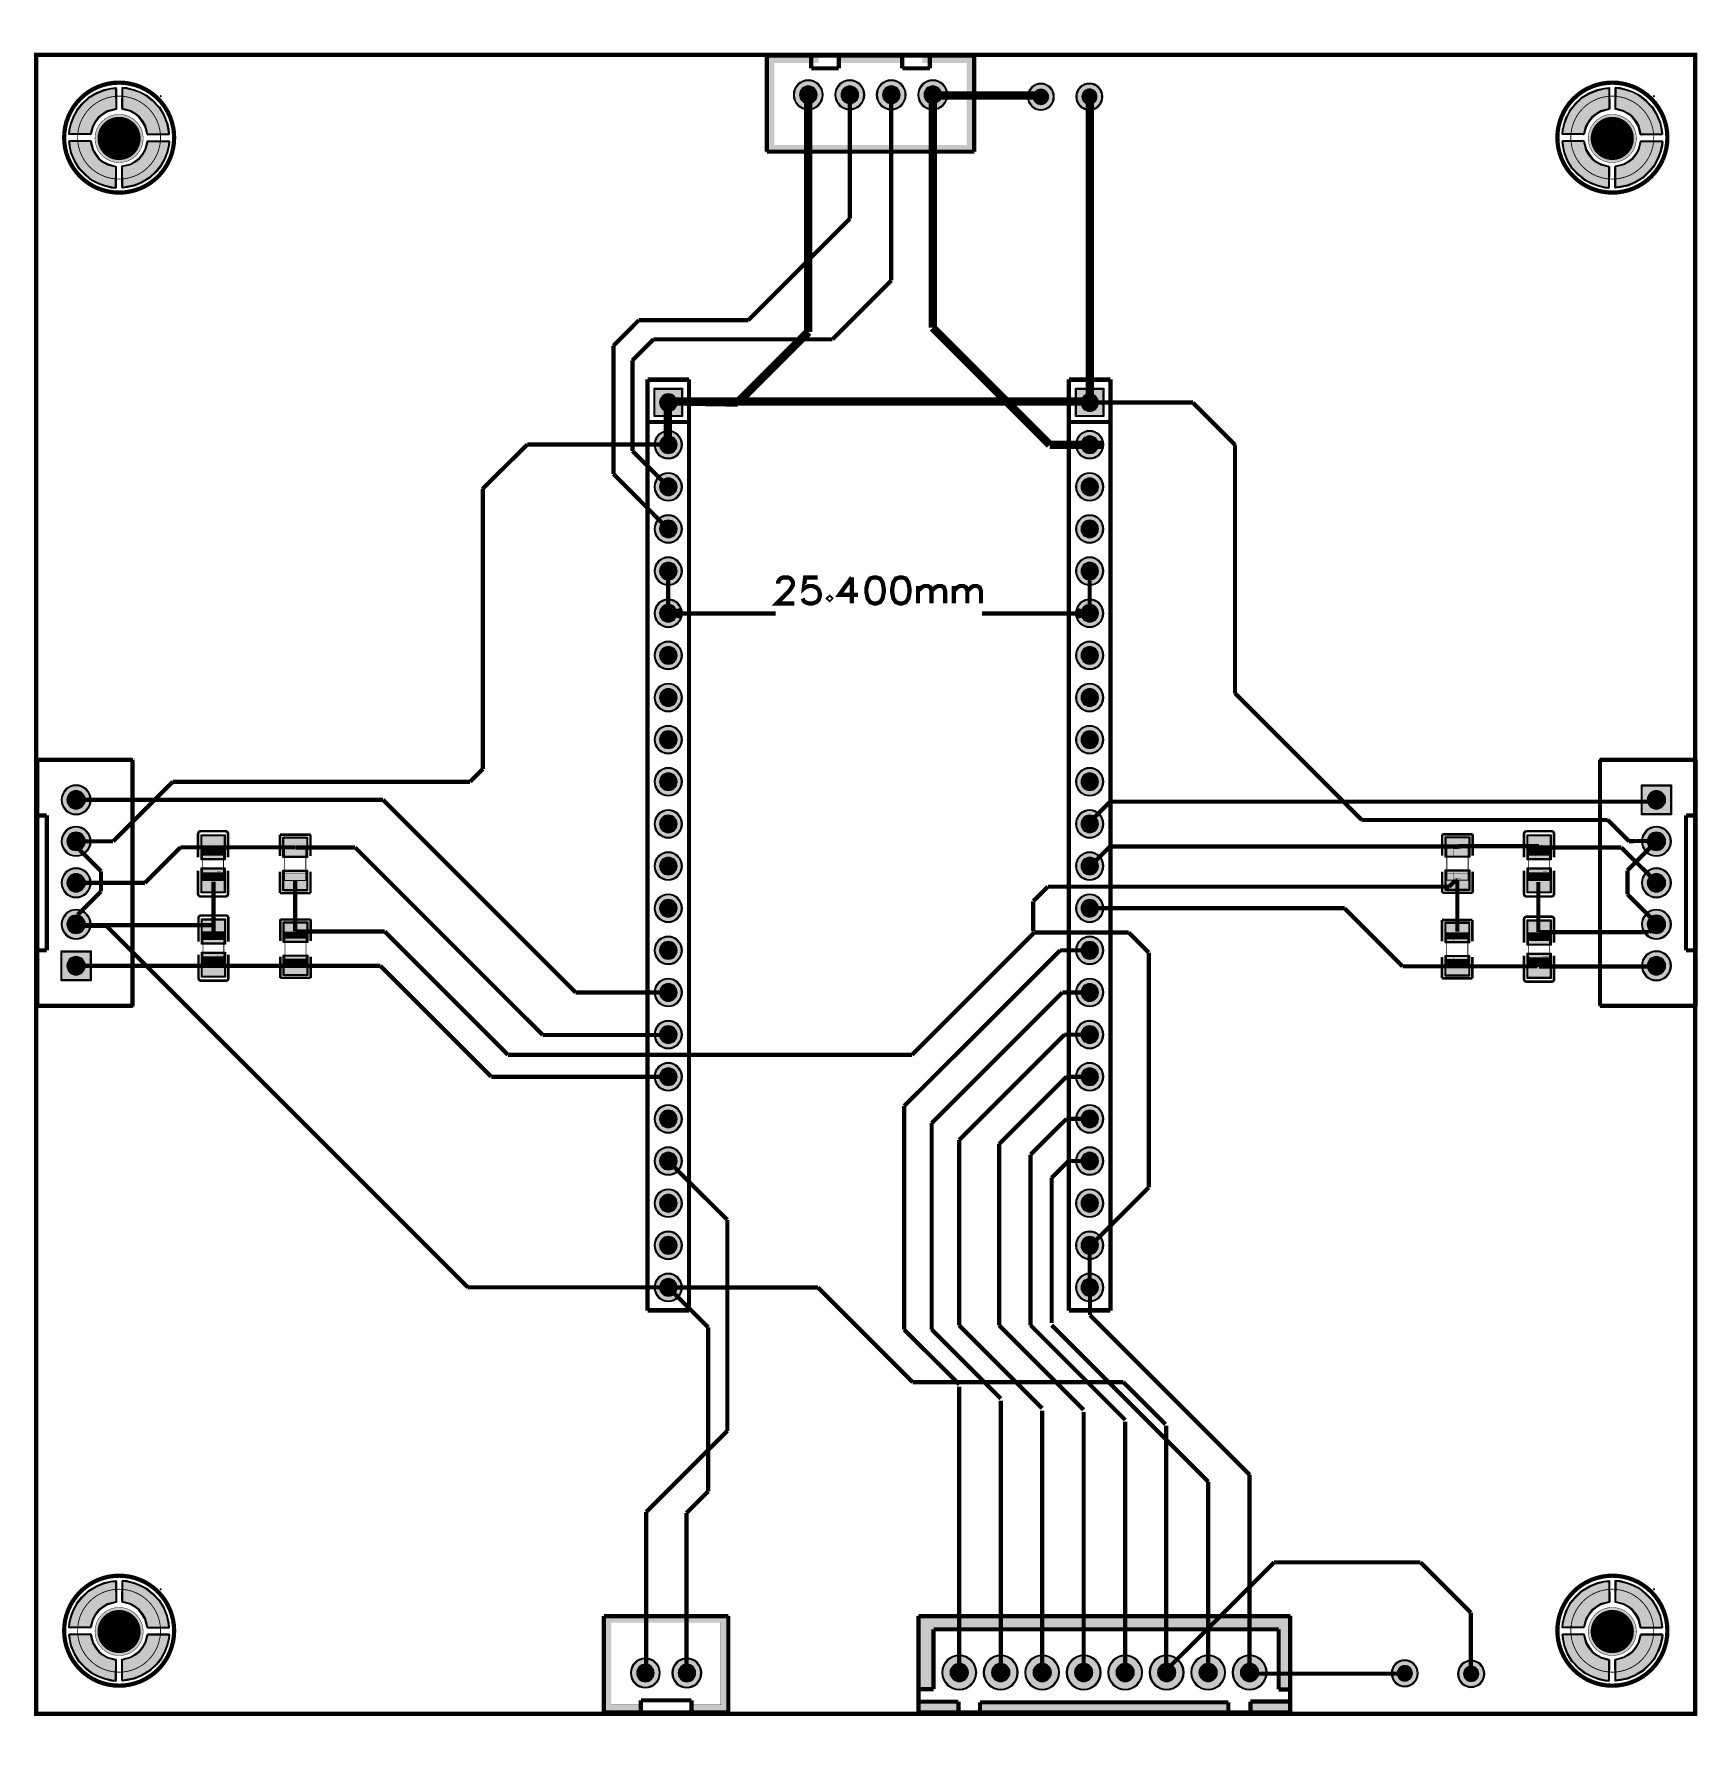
# Model space of a CAD drawing. Header units: millimetres. Extents: x 0 to 100, y -101 to 1.
import ezdxf

# ---------------------------------------------------------------- set-up
doc = ezdxf.new("R2010")
doc.units = ezdxf.units.MM
doc.header["$MEASUREMENT"] = 0
for name, color, linetype, true_color in [('Board-Outline-Layer', 7, 'Continuous', 0xff00ff), ('Bottom-Layer', 7, 'Continuous', 0x0000ff), ('Bottom-Paste-Mask-Layer', 7, 'Continuous', 0x800000), ('Bottom-Solder-Mask-Layer', 7, 'Continuous', 0xaa00ff), ('Component-Marking-Layer', 7, 'Continuous', 0x66ffcc), ('Component-Shape-Layer', 7, 'Continuous', 0x00cccc), ('Document-Layer', 7, 'Continuous', 0xffffff), ('Hole-Layer', 7, 'Continuous', 0x222222), ('Multi-Layer', 7, 'Continuous', 0xc0c0c0), ('Pin-Soldering-Layer', 7, 'Continuous', 0xcc9999), ('Top-Layer', 7, 'Continuous', 0xff0000), ('Top-Paste-Mask-Layer', 7, 'Continuous', 0x808080), ('Top-Silkscreen-Layer', 7, 'Continuous', 0xffcc00), ('Top-Solder-Mask-Layer', 7, 'Continuous', 0x800080)]:
    doc.layers.add(name, color=color, linetype=linetype, true_color=true_color)

msp = doc.modelspace()

# ---------------------------------------------------------------- hatches: boundary and pattern name
at = {"layer": 'Bottom-Layer'}
for points in [[(45.69, -2.41, 1), (47.39, -2.41, 1)], [(48.19, -2.41, 1), (49.89, -2.41, 1)], [(50.69, -2.41, 1), (52.39, -2.41, 1)], [(53.19, -2.41, 1), (54.89, -2.41, 1)], [(59.8, -2.53, 1), (61.32, -2.53, 1)], [(62.72, -2.52, 1), (64.24, -2.52, 1)], [(37.3, -20.16), (38.9, -20.16), (38.9, -21.76), (37.3, -21.76)], [(62.7, -20.16), (64.3, -20.16), (64.3, -21.76), (62.7, -21.76)], [(37.3, -23.5, 1), (38.9, -23.5, 1)], [(62.7, -23.5, 1), (64.3, -23.5, 1)], [(37.3, -26.04, 1), (38.9, -26.04, 1)], [(62.7, -26.04, 1), (64.3, -26.04, 1)], [(37.3, -28.58, 1), (38.9, -28.58, 1)], [(62.7, -28.58, 1), (64.3, -28.58, 1)], [(37.3, -31.12, 1), (38.9, -31.12, 1)], [(62.7, -31.12, 1), (64.3, -31.12, 1)], [(37.3, -33.66, 1), (38.9, -33.66, 1)], [(62.7, -33.66, 1), (64.3, -33.66, 1)], [(37.3, -36.2, 1), (38.9, -36.2, 1)], [(62.7, -36.2, 1), (64.3, -36.2, 1)], [(37.3, -38.74, 1), (38.9, -38.74, 1)], [(62.7, -38.74, 1), (64.3, -38.74, 1)], [(37.3, -41.28, 1), (38.9, -41.28, 1)], [(62.7, -41.28, 1), (64.3, -41.28, 1)], [(37.3, -43.82, 1), (38.9, -43.82, 1)], [(62.7, -43.82, 1), (64.3, -43.82, 1)], [(1.56, -44.91, 1), (3.26, -44.91, 1)], [(98.51, -45.76), (96.81, -45.76), (96.81, -44.06), (98.51, -44.06)], [(37.3, -46.36, 1), (38.9, -46.36, 1)], [(62.7, -46.36, 1), (64.3, -46.36, 1)], [(1.56, -47.41, 1), (3.26, -47.41, 1)], [(96.81, -47.41, 1), (98.51, -47.41, 1)], [(37.3, -48.9, 1), (38.9, -48.9, 1)], [(62.7, -48.9, 1), (64.3, -48.9, 1)], [(1.56, -49.91, 1), (3.26, -49.91, 1)], [(96.81, -49.91, 1), (98.51, -49.91, 1)], [(37.3, -51.44, 1), (38.9, -51.44, 1)], [(62.7, -51.44, 1), (64.3, -51.44, 1)], [(1.56, -52.41, 1), (3.26, -52.41, 1)], [(96.81, -52.41, 1), (98.51, -52.41, 1)], [(37.3, -53.98, 1), (38.9, -53.98, 1)], [(62.7, -53.98, 1), (64.3, -53.98, 1)], [(1.56, -54.06), (3.26, -54.06), (3.26, -55.76), (1.56, -55.76)], [(96.81, -54.91, 1), (98.51, -54.91, 1)], [(37.3, -56.52, 1), (38.9, -56.52, 1)], [(62.7, -56.52, 1), (64.3, -56.52, 1)], [(37.3, -59.06, 1), (38.9, -59.06, 1)], [(62.7, -59.06, 1), (64.3, -59.06, 1)], [(37.3, -61.6, 1), (38.9, -61.6, 1)], [(62.7, -61.6, 1), (64.3, -61.6, 1)], [(37.3, -64.14, 1), (38.9, -64.14, 1)], [(62.7, -64.14, 1), (64.3, -64.14, 1)], [(37.3, -66.68, 1), (38.9, -66.68, 1)], [(62.7, -66.68, 1), (64.3, -66.68, 1)], [(37.3, -69.22, 1), (38.9, -69.22, 1)], [(62.7, -69.22, 1), (64.3, -69.22, 1)], [(37.3, -71.76, 1), (38.9, -71.76, 1)], [(62.7, -71.76, 1), (64.3, -71.76, 1)], [(37.3, -74.3, 1), (38.9, -74.3, 1)], [(62.7, -74.3, 1), (64.3, -74.3, 1)], [(35.87, -97.54, 1), (37.57, -97.54, 1)], [(38.37, -97.54, 1), (40.07, -97.54, 1)], [(54.64, -97.51, 1), (56.64, -97.51, 1)], [(57.14, -97.51, 1), (59.14, -97.51, 1)], [(59.64, -97.51, 1), (61.64, -97.51, 1)], [(62.14, -97.51, 1), (64.14, -97.51, 1)], [(64.64, -97.51, 1), (66.64, -97.51, 1)], [(67.14, -97.51, 1), (69.14, -97.51, 1)], [(69.64, -97.51, 1), (71.64, -97.51, 1)], [(72.14, -97.51, 1), (74.14, -97.51, 1)], [(81.73, -97.56, 1), (83.25, -97.56, 1)], [(85.73, -97.59, 1), (87.26, -97.59, 1)]]:
    msp.add_hatch(color=256, dxfattribs=at).paths.add_polyline_path(points)
at = {"layer": 'Bottom-Paste-Mask-Layer'}
for points in [[(45.69, -2.41, 1), (47.39, -2.41, 1)], [(48.19, -2.41, 1), (49.89, -2.41, 1)], [(50.69, -2.41, 1), (52.39, -2.41, 1)], [(53.19, -2.41, 1), (54.89, -2.41, 1)], [(59.8, -2.53, 1), (61.32, -2.53, 1)], [(62.72, -2.52, 1), (64.24, -2.52, 1)], [(37.3, -20.16), (38.9, -20.16), (38.9, -21.76), (37.3, -21.76)], [(62.7, -20.16), (64.3, -20.16), (64.3, -21.76), (62.7, -21.76)], [(37.3, -23.5, 1), (38.9, -23.5, 1)], [(62.7, -23.5, 1), (64.3, -23.5, 1)], [(37.3, -26.04, 1), (38.9, -26.04, 1)], [(62.7, -26.04, 1), (64.3, -26.04, 1)], [(37.3, -28.58, 1), (38.9, -28.58, 1)], [(62.7, -28.58, 1), (64.3, -28.58, 1)], [(37.3, -31.12, 1), (38.9, -31.12, 1)], [(62.7, -31.12, 1), (64.3, -31.12, 1)], [(37.3, -33.66, 1), (38.9, -33.66, 1)], [(62.7, -33.66, 1), (64.3, -33.66, 1)], [(37.3, -36.2, 1), (38.9, -36.2, 1)], [(62.7, -36.2, 1), (64.3, -36.2, 1)], [(37.3, -38.74, 1), (38.9, -38.74, 1)], [(62.7, -38.74, 1), (64.3, -38.74, 1)], [(37.3, -41.28, 1), (38.9, -41.28, 1)], [(62.7, -41.28, 1), (64.3, -41.28, 1)], [(37.3, -43.82, 1), (38.9, -43.82, 1)], [(62.7, -43.82, 1), (64.3, -43.82, 1)], [(1.56, -44.91, 1), (3.26, -44.91, 1)], [(98.51, -45.76), (96.81, -45.76), (96.81, -44.06), (98.51, -44.06)], [(37.3, -46.36, 1), (38.9, -46.36, 1)], [(62.7, -46.36, 1), (64.3, -46.36, 1)], [(1.56, -47.41, 1), (3.26, -47.41, 1)], [(96.81, -47.41, 1), (98.51, -47.41, 1)], [(37.3, -48.9, 1), (38.9, -48.9, 1)], [(62.7, -48.9, 1), (64.3, -48.9, 1)], [(1.56, -49.91, 1), (3.26, -49.91, 1)], [(96.81, -49.91, 1), (98.51, -49.91, 1)], [(37.3, -51.44, 1), (38.9, -51.44, 1)], [(62.7, -51.44, 1), (64.3, -51.44, 1)], [(1.56, -52.41, 1), (3.26, -52.41, 1)], [(96.81, -52.41, 1), (98.51, -52.41, 1)], [(37.3, -53.98, 1), (38.9, -53.98, 1)], [(62.7, -53.98, 1), (64.3, -53.98, 1)], [(1.56, -54.06), (3.26, -54.06), (3.26, -55.76), (1.56, -55.76)], [(96.81, -54.91, 1), (98.51, -54.91, 1)], [(37.3, -56.52, 1), (38.9, -56.52, 1)], [(62.7, -56.52, 1), (64.3, -56.52, 1)], [(37.3, -59.06, 1), (38.9, -59.06, 1)], [(62.7, -59.06, 1), (64.3, -59.06, 1)], [(37.3, -61.6, 1), (38.9, -61.6, 1)], [(62.7, -61.6, 1), (64.3, -61.6, 1)], [(37.3, -64.14, 1), (38.9, -64.14, 1)], [(62.7, -64.14, 1), (64.3, -64.14, 1)], [(37.3, -66.68, 1), (38.9, -66.68, 1)], [(62.7, -66.68, 1), (64.3, -66.68, 1)], [(37.3, -69.22, 1), (38.9, -69.22, 1)], [(62.7, -69.22, 1), (64.3, -69.22, 1)], [(37.3, -71.76, 1), (38.9, -71.76, 1)], [(62.7, -71.76, 1), (64.3, -71.76, 1)], [(37.3, -74.3, 1), (38.9, -74.3, 1)], [(62.7, -74.3, 1), (64.3, -74.3, 1)], [(35.87, -97.54, 1), (37.57, -97.54, 1)], [(38.37, -97.54, 1), (40.07, -97.54, 1)], [(54.64, -97.51, 1), (56.64, -97.51, 1)], [(57.14, -97.51, 1), (59.14, -97.51, 1)], [(59.64, -97.51, 1), (61.64, -97.51, 1)], [(62.14, -97.51, 1), (64.14, -97.51, 1)], [(64.64, -97.51, 1), (66.64, -97.51, 1)], [(67.14, -97.51, 1), (69.14, -97.51, 1)], [(69.64, -97.51, 1), (71.64, -97.51, 1)], [(72.14, -97.51, 1), (74.14, -97.51, 1)], [(81.73, -97.56, 1), (83.25, -97.56, 1)], [(85.73, -97.59, 1), (87.26, -97.59, 1)]]:
    msp.add_hatch(color=256, dxfattribs=at).paths.add_polyline_path(points)
at = {"layer": 'Bottom-Solder-Mask-Layer'}
for points in [[(45.64, -2.41, 1), (47.44, -2.41, 1)], [(48.14, -2.41, 1), (49.94, -2.41, 1)], [(50.64, -2.41, 1), (52.44, -2.41, 1)], [(53.14, -2.41, 1), (54.94, -2.41, 1)], [(59.75, -2.53, 1), (61.37, -2.53, 1)], [(62.67, -2.52, 1), (64.3, -2.52, 1)], [(37.25, -20.1), (38.95, -20.1), (38.95, -21.81), (37.25, -21.81)], [(62.65, -20.1), (64.35, -20.1), (64.35, -21.81), (62.65, -21.81)], [(37.25, -23.5, 1), (38.95, -23.5, 1)], [(62.65, -23.5, 1), (64.35, -23.5, 1)], [(37.25, -26.04, 1), (38.95, -26.04, 1)], [(62.65, -26.04, 1), (64.35, -26.04, 1)], [(37.25, -28.58, 1), (38.95, -28.58, 1)], [(62.65, -28.58, 1), (64.35, -28.58, 1)], [(37.25, -31.12, 1), (38.95, -31.12, 1)], [(62.65, -31.12, 1), (64.35, -31.12, 1)], [(37.25, -33.66, 1), (38.95, -33.66, 1)], [(62.65, -33.66, 1), (64.35, -33.66, 1)], [(37.25, -36.2, 1), (38.95, -36.2, 1)], [(62.65, -36.2, 1), (64.35, -36.2, 1)], [(37.25, -38.74, 1), (38.95, -38.74, 1)], [(62.65, -38.74, 1), (64.35, -38.74, 1)], [(37.25, -41.28, 1), (38.95, -41.28, 1)], [(62.65, -41.28, 1), (64.35, -41.28, 1)], [(37.25, -43.82, 1), (38.95, -43.82, 1)], [(62.65, -43.82, 1), (64.35, -43.82, 1)], [(1.51, -44.91, 1), (3.31, -44.91, 1)], [(98.56, -45.81), (96.76, -45.81), (96.76, -44.01), (98.56, -44.01)], [(37.25, -46.36, 1), (38.95, -46.36, 1)], [(62.65, -46.36, 1), (64.35, -46.36, 1)], [(1.51, -47.41, 1), (3.31, -47.41, 1)], [(96.76, -47.41, 1), (98.56, -47.41, 1)], [(37.25, -48.9, 1), (38.95, -48.9, 1)], [(62.65, -48.9, 1), (64.35, -48.9, 1)], [(1.51, -49.91, 1), (3.31, -49.91, 1)], [(96.76, -49.91, 1), (98.56, -49.91, 1)], [(37.25, -51.44, 1), (38.95, -51.44, 1)], [(62.65, -51.44, 1), (64.35, -51.44, 1)], [(1.51, -52.41, 1), (3.31, -52.41, 1)], [(96.76, -52.41, 1), (98.56, -52.41, 1)], [(37.25, -53.98, 1), (38.95, -53.98, 1)], [(62.65, -53.98, 1), (64.35, -53.98, 1)], [(1.51, -54.01), (3.31, -54.01), (3.31, -55.81), (1.51, -55.81)], [(96.76, -54.91, 1), (98.56, -54.91, 1)], [(37.25, -56.52, 1), (38.95, -56.52, 1)], [(62.65, -56.52, 1), (64.35, -56.52, 1)], [(37.25, -59.06, 1), (38.95, -59.06, 1)], [(62.65, -59.06, 1), (64.35, -59.06, 1)], [(37.25, -61.6, 1), (38.95, -61.6, 1)], [(62.65, -61.6, 1), (64.35, -61.6, 1)], [(37.25, -64.14, 1), (38.95, -64.14, 1)], [(62.65, -64.14, 1), (64.35, -64.14, 1)], [(37.25, -66.68, 1), (38.95, -66.68, 1)], [(62.65, -66.68, 1), (64.35, -66.68, 1)], [(37.25, -69.22, 1), (38.95, -69.22, 1)], [(62.65, -69.22, 1), (64.35, -69.22, 1)], [(37.25, -71.76, 1), (38.95, -71.76, 1)], [(62.65, -71.76, 1), (64.35, -71.76, 1)], [(37.25, -74.3, 1), (38.95, -74.3, 1)], [(62.65, -74.3, 1), (64.35, -74.3, 1)], [(35.82, -97.54, 1), (37.62, -97.54, 1)], [(38.32, -97.54, 1), (40.12, -97.54, 1)], [(54.59, -97.51, 1), (56.69, -97.51, 1)], [(57.09, -97.51, 1), (59.19, -97.51, 1)], [(59.59, -97.51, 1), (61.69, -97.51, 1)], [(62.09, -97.51, 1), (64.19, -97.51, 1)], [(64.59, -97.51, 1), (66.69, -97.51, 1)], [(67.09, -97.51, 1), (69.19, -97.51, 1)], [(69.59, -97.51, 1), (71.69, -97.51, 1)], [(72.09, -97.51, 1), (74.19, -97.51, 1)], [(81.68, -97.56, 1), (83.3, -97.56, 1)], [(85.68, -97.59, 1), (87.31, -97.59, 1)]]:
    msp.add_hatch(color=256, dxfattribs=at).paths.add_polyline_path(points)
at = {"layer": 'Component-Marking-Layer'}
for points in [[(56.48, -0.04, 1), (56.6, -0.04, 1)], [(56.48, -0.04, 1), (56.6, -0.04, 1)], [(7.45, -2.49, 1), (7.57, -2.49, 1)], [(7.45, -2.49, 1), (7.57, -2.49, 1)], [(97.45, -2.49, 1), (97.57, -2.49, 1)], [(97.45, -2.49, 1), (97.57, -2.49, 1)], [(36.84, -19.69, 1), (36.96, -19.69, 1)], [(36.84, -19.69, 1), (36.96, -19.69, 1)], [(62.24, -19.69, 1), (62.36, -19.69, 1)], [(62.24, -19.69, 1), (62.36, -19.69, 1)], [(94.2, -42.46, 1), (94.32, -42.46, 1)], [(94.2, -42.46, 1), (94.32, -42.46, 1)], [(9.98, -47.77, 1), (10.1, -47.77, 1)], [(9.98, -47.77, 1), (10.1, -47.77, 1)], [(14.92, -47.77, 1), (15.04, -47.77, 1)], [(14.92, -47.77, 1), (15.04, -47.77, 1)], [(84.97, -47.75, 1), (85.09, -47.75, 1)], [(84.97, -47.75, 1), (85.09, -47.75, 1)], [(89.9, -47.77, 1), (90.02, -47.77, 1)], [(89.9, -47.77, 1), (90.02, -47.77, 1)], [(11.25, -54.85, 1), (11.37, -54.85, 1)], [(11.25, -54.85, 1), (11.37, -54.85, 1)], [(16.21, -54.88, 1), (16.33, -54.88, 1)], [(16.21, -54.88, 1), (16.33, -54.88, 1)], [(86.23, -54.91, 1), (86.35, -54.91, 1)], [(86.23, -54.91, 1), (86.35, -54.91, 1)], [(91.15, -54.91, 1), (91.27, -54.91, 1)], [(91.15, -54.91, 1), (91.27, -54.91, 1)], [(5.75, -57.36, 1), (5.87, -57.36, 1)], [(5.75, -57.36, 1), (5.87, -57.36, 1)], [(7.45, -92.49, 1), (7.57, -92.49, 1)], [(7.45, -92.49, 1), (7.57, -92.49, 1)], [(97.45, -92.49, 1), (97.57, -92.49, 1)], [(97.45, -92.49, 1), (97.57, -92.49, 1)], [(34.16, -99.91, 1), (34.28, -99.91, 1)], [(34.16, -99.91, 1), (34.28, -99.91, 1)], [(53.08, -99.91, 1), (53.2, -99.91, 1)], [(53.08, -99.91, 1), (53.2, -99.91, 1)]]:
    msp.add_hatch(color=256, dxfattribs=at).paths.add_polyline_path(points)
at = {"layer": 'Document-Layer'}
for points in [[(56.54, -0.09), (56.54, -5.84), (44.04, -5.84), (44.04, -0.09), (47.16, -0.09), (47.16, -0.49), (44.49, -0.49), (44.49, -5.44), (56.09, -5.44), (56.09, -0.49), (53.42, -0.49), (53.42, -0.09)], [(56.54, -0.09), (56.54, -5.84), (44.04, -5.84), (44.04, -0.09), (47.16, -0.09), (47.16, -0.49), (44.49, -0.49), (44.49, -5.44), (56.09, -5.44), (56.09, -0.49), (53.42, -0.49), (53.42, -0.09)], [(48.29, -0.09), (52.29, -0.09), (52.29, -0.49), (48.29, -0.49)], [(48.29, -0.09), (52.29, -0.09), (52.29, -0.49), (48.29, -0.49)], [(0.21, -42.41), (0.21, -45.31), (-0.09, -45.31), (-0.09, -42.41)], [(0.21, -42.41), (0.21, -45.31), (-0.09, -45.31), (-0.09, -42.41)], [(0.61, -57.41), (0.61, -57.21), (5.71, -57.21), (5.71, -42.61), (0.61, -42.61), (0.61, -42.41), (5.91, -42.41), (5.91, -57.41)], [(0.61, -57.41), (0.61, -57.21), (5.71, -57.21), (5.71, -42.61), (0.61, -42.61), (0.61, -42.41), (5.91, -42.41), (5.91, -57.41)], [(99.46, -42.41), (99.46, -42.61), (94.36, -42.61), (94.36, -57.21), (99.46, -57.21), (99.46, -57.41), (94.16, -57.41), (94.16, -42.41)], [(99.46, -42.41), (99.46, -42.61), (94.36, -42.61), (94.36, -57.21), (99.46, -57.21), (99.46, -57.41), (94.16, -57.41), (94.16, -42.41)], [(99.86, -45.31), (99.86, -42.41), (100.16, -42.41), (100.16, -45.31)], [(99.86, -45.31), (99.86, -42.41), (100.16, -42.41), (100.16, -45.31)], [(0.21, -46.01), (0.21, -53.81), (-0.09, -53.81), (-0.09, -46.01)], [(0.21, -46.01), (0.21, -53.81), (-0.09, -53.81), (-0.09, -46.01)], [(99.86, -53.81), (99.86, -46.01), (100.16, -46.01), (100.16, -53.81)], [(99.86, -53.81), (99.86, -46.01), (100.16, -46.01), (100.16, -53.81)], [(0.21, -54.51), (0.21, -57.41), (-0.09, -57.41), (-0.09, -54.51)], [(0.21, -54.51), (0.21, -57.41), (-0.09, -57.41), (-0.09, -54.51)], [(99.86, -57.41), (99.86, -54.51), (100.16, -54.51), (100.16, -57.41)], [(99.86, -57.41), (99.86, -54.51), (100.16, -54.51), (100.16, -57.41)], [(34.22, -99.86), (34.22, -94.11), (41.72, -94.11), (41.72, -99.86), (39.47, -99.86), (39.47, -99.46), (41.27, -99.46), (41.27, -94.51), (34.67, -94.51), (34.67, -99.46), (36.47, -99.46), (36.47, -99.86)], [(34.22, -99.86), (34.22, -94.11), (41.72, -94.11), (41.72, -99.86), (39.47, -99.86), (39.47, -99.46), (41.27, -99.46), (41.27, -94.51), (34.67, -94.51), (34.67, -99.46), (36.47, -99.46), (36.47, -99.86)], [(54.09, -98.51), (53.19, -98.51), (53.19, -94.11), (75.59, -94.11), (75.59, -98.53), (74.89, -98.53), (74.89, -94.91), (54.09, -94.91)], [(54.09, -98.51), (53.19, -98.51), (53.19, -94.11), (75.59, -94.11), (75.59, -98.53), (74.89, -98.53), (74.89, -94.91), (54.09, -94.91)], [(55.59, -99.91), (53.19, -99.91), (53.19, -99.27), (55.59, -99.27)], [(55.59, -99.91), (53.19, -99.91), (53.19, -99.27), (55.59, -99.27)], [(71.79, -99.91), (56.89, -99.91), (56.89, -99.31), (71.86, -99.31), (71.79, -99.38)], [(71.79, -99.91), (56.89, -99.91), (56.89, -99.31), (71.86, -99.31), (71.79, -99.38)], [(75.59, -99.21), (75.59, -99.91), (73.19, -99.91), (73.19, -99.26), (73.24, -99.21)], [(75.59, -99.21), (75.59, -99.91), (73.19, -99.91), (73.19, -99.26), (73.24, -99.21)]]:
    msp.add_hatch(color=256, dxfattribs=at).paths.add_polyline_path(points)
at = {"layer": 'Hole-Layer'}
for points in [[(46.02, -2.41, 1), (47.07, -2.41, 1)], [(48.52, -2.41, 1), (49.57, -2.41, 1)], [(51.02, -2.41, 1), (52.07, -2.41, 1)], [(53.52, -2.41, 1), (54.57, -2.41, 1)], [(60.1, -2.53, 1), (61.02, -2.53, 1)], [(63.03, -2.52, 1), (63.94, -2.52, 1)], [(37.58, -20.96, 1), (38.63, -20.96, 1)], [(62.98, -20.96, 1), (64.03, -20.96, 1)], [(37.58, -23.5, 1), (38.63, -23.5, 1)], [(62.98, -23.5, 1), (64.03, -23.5, 1)], [(37.58, -26.04, 1), (38.63, -26.04, 1)], [(62.98, -26.04, 1), (64.03, -26.04, 1)], [(37.58, -28.58, 1), (38.63, -28.58, 1)], [(62.98, -28.58, 1), (64.03, -28.58, 1)], [(37.58, -31.12, 1), (38.63, -31.12, 1)], [(62.98, -31.12, 1), (64.03, -31.12, 1)], [(37.58, -33.66, 1), (38.63, -33.66, 1)], [(62.98, -33.66, 1), (64.03, -33.66, 1)], [(37.58, -36.2, 1), (38.63, -36.2, 1)], [(62.98, -36.2, 1), (64.03, -36.2, 1)], [(37.58, -38.74, 1), (38.63, -38.74, 1)], [(62.98, -38.74, 1), (64.03, -38.74, 1)], [(37.58, -41.28, 1), (38.63, -41.28, 1)], [(62.98, -41.28, 1), (64.03, -41.28, 1)], [(37.58, -43.82, 1), (38.63, -43.82, 1)], [(62.98, -43.82, 1), (64.03, -43.82, 1)], [(1.86, -44.91, 1), (2.96, -44.91, 1)], [(97.11, -44.91, 1), (98.21, -44.91, 1)], [(37.58, -46.36, 1), (38.63, -46.36, 1)], [(62.98, -46.36, 1), (64.03, -46.36, 1)], [(1.86, -47.41, 1), (2.96, -47.41, 1)], [(97.11, -47.41, 1), (98.21, -47.41, 1)], [(37.58, -48.9, 1), (38.63, -48.9, 1)], [(62.98, -48.9, 1), (64.03, -48.9, 1)], [(1.86, -49.91, 1), (2.96, -49.91, 1)], [(97.11, -49.91, 1), (98.21, -49.91, 1)], [(37.58, -51.44, 1), (38.63, -51.44, 1)], [(62.98, -51.44, 1), (64.03, -51.44, 1)], [(1.86, -52.41, 1), (2.96, -52.41, 1)], [(97.11, -52.41, 1), (98.21, -52.41, 1)], [(37.58, -53.98, 1), (38.63, -53.98, 1)], [(62.98, -53.98, 1), (64.03, -53.98, 1)], [(1.86, -54.91, 1), (2.96, -54.91, 1)], [(97.11, -54.91, 1), (98.21, -54.91, 1)], [(37.58, -56.52, 1), (38.63, -56.52, 1)], [(62.98, -56.52, 1), (64.03, -56.52, 1)], [(37.58, -59.06, 1), (38.63, -59.06, 1)], [(62.98, -59.06, 1), (64.03, -59.06, 1)], [(37.58, -61.6, 1), (38.63, -61.6, 1)], [(62.98, -61.6, 1), (64.03, -61.6, 1)], [(37.58, -64.14, 1), (38.63, -64.14, 1)], [(62.98, -64.14, 1), (64.03, -64.14, 1)], [(37.58, -66.68, 1), (38.63, -66.68, 1)], [(62.98, -66.68, 1), (64.03, -66.68, 1)], [(37.58, -69.22, 1), (38.63, -69.22, 1)], [(62.98, -69.22, 1), (64.03, -69.22, 1)], [(37.58, -71.76, 1), (38.63, -71.76, 1)], [(62.98, -71.76, 1), (64.03, -71.76, 1)], [(37.58, -74.3, 1), (38.63, -74.3, 1)], [(62.98, -74.3, 1), (64.03, -74.3, 1)], [(36.2, -97.54, 1), (37.25, -97.54, 1)], [(38.7, -97.54, 1), (39.75, -97.54, 1)], [(55.09, -97.51, 1), (56.19, -97.51, 1)], [(57.59, -97.51, 1), (58.69, -97.51, 1)], [(60.09, -97.51, 1), (61.19, -97.51, 1)], [(62.59, -97.51, 1), (63.69, -97.51, 1)], [(65.09, -97.51, 1), (66.19, -97.51, 1)], [(67.59, -97.51, 1), (68.69, -97.51, 1)], [(70.09, -97.51, 1), (71.19, -97.51, 1)], [(72.59, -97.51, 1), (73.69, -97.51, 1)], [(82.03, -97.56, 1), (82.95, -97.56, 1)], [(86.04, -97.59, 1), (86.95, -97.59, 1)]]:
    msp.add_hatch(color=256, dxfattribs=at).paths.add_polyline_path(points)
at = {"layer": 'Multi-Layer'}
for points in [[(45.69, -2.41, 1), (47.39, -2.41, 1)], [(45.69, -2.41, 1), (47.39, -2.41, 1)], [(45.69, -2.41, 1), (47.39, -2.41, 1)], [(48.19, -2.41, 1), (49.89, -2.41, 1)], [(48.19, -2.41, 1), (49.89, -2.41, 1)], [(48.19, -2.41, 1), (49.89, -2.41, 1)], [(50.69, -2.41, 1), (52.39, -2.41, 1)], [(50.69, -2.41, 1), (52.39, -2.41, 1)], [(50.69, -2.41, 1), (52.39, -2.41, 1)], [(53.19, -2.41, 1), (54.89, -2.41, 1)], [(53.19, -2.41, 1), (54.89, -2.41, 1)], [(53.19, -2.41, 1), (54.89, -2.41, 1)], [(59.8, -2.53, 1), (61.32, -2.53, 1)], [(59.8, -2.53, 1), (61.32, -2.53, 1)], [(59.8, -2.53, 1), (61.32, -2.53, 1)], [(62.72, -2.52, 1), (64.24, -2.52, 1)], [(62.72, -2.52, 1), (64.24, -2.52, 1)], [(62.72, -2.52, 1), (64.24, -2.52, 1)], [(3.55, -5.04, 1), (6.45, -5.04, 1)], [(3.55, -5.04, 1), (6.45, -5.04, 1)], [(93.55, -5.04, 1), (96.45, -5.04, 1)], [(93.55, -5.04, 1), (96.45, -5.04, 1)], [(37.3, -20.16), (38.9, -20.16), (38.9, -21.76), (37.3, -21.76)], [(37.3, -20.16), (38.9, -20.16), (38.9, -21.76), (37.3, -21.76)], [(37.3, -20.16), (38.9, -20.16), (38.9, -21.76), (37.3, -21.76)], [(62.7, -20.16), (64.3, -20.16), (64.3, -21.76), (62.7, -21.76)], [(62.7, -20.16), (64.3, -20.16), (64.3, -21.76), (62.7, -21.76)], [(62.7, -20.16), (64.3, -20.16), (64.3, -21.76), (62.7, -21.76)], [(37.3, -23.5, 1), (38.9, -23.5, 1)], [(37.3, -23.5, 1), (38.9, -23.5, 1)], [(37.3, -23.5, 1), (38.9, -23.5, 1)], [(62.7, -23.5, 1), (64.3, -23.5, 1)], [(62.7, -23.5, 1), (64.3, -23.5, 1)], [(62.7, -23.5, 1), (64.3, -23.5, 1)], [(37.3, -26.04, 1), (38.9, -26.04, 1)], [(37.3, -26.04, 1), (38.9, -26.04, 1)], [(37.3, -26.04, 1), (38.9, -26.04, 1)], [(62.7, -26.04, 1), (64.3, -26.04, 1)], [(62.7, -26.04, 1), (64.3, -26.04, 1)], [(62.7, -26.04, 1), (64.3, -26.04, 1)], [(37.3, -28.58, 1), (38.9, -28.58, 1)], [(37.3, -28.58, 1), (38.9, -28.58, 1)], [(37.3, -28.58, 1), (38.9, -28.58, 1)], [(62.7, -28.58, 1), (64.3, -28.58, 1)], [(62.7, -28.58, 1), (64.3, -28.58, 1)], [(62.7, -28.58, 1), (64.3, -28.58, 1)], [(37.3, -31.12, 1), (38.9, -31.12, 1)], [(37.3, -31.12, 1), (38.9, -31.12, 1)], [(37.3, -31.12, 1), (38.9, -31.12, 1)], [(62.7, -31.12, 1), (64.3, -31.12, 1)], [(62.7, -31.12, 1), (64.3, -31.12, 1)], [(62.7, -31.12, 1), (64.3, -31.12, 1)], [(37.3, -33.66, 1), (38.9, -33.66, 1)], [(37.3, -33.66, 1), (38.9, -33.66, 1)], [(37.3, -33.66, 1), (38.9, -33.66, 1)], [(62.7, -33.66, 1), (64.3, -33.66, 1)], [(62.7, -33.66, 1), (64.3, -33.66, 1)], [(62.7, -33.66, 1), (64.3, -33.66, 1)], [(37.3, -36.2, 1), (38.9, -36.2, 1)], [(37.3, -36.2, 1), (38.9, -36.2, 1)], [(37.3, -36.2, 1), (38.9, -36.2, 1)], [(62.7, -36.2, 1), (64.3, -36.2, 1)], [(62.7, -36.2, 1), (64.3, -36.2, 1)], [(62.7, -36.2, 1), (64.3, -36.2, 1)], [(37.3, -38.74, 1), (38.9, -38.74, 1)], [(37.3, -38.74, 1), (38.9, -38.74, 1)], [(37.3, -38.74, 1), (38.9, -38.74, 1)], [(62.7, -38.74, 1), (64.3, -38.74, 1)], [(62.7, -38.74, 1), (64.3, -38.74, 1)], [(62.7, -38.74, 1), (64.3, -38.74, 1)], [(37.3, -41.28, 1), (38.9, -41.28, 1)], [(37.3, -41.28, 1), (38.9, -41.28, 1)], [(37.3, -41.28, 1), (38.9, -41.28, 1)], [(62.7, -41.28, 1), (64.3, -41.28, 1)], [(62.7, -41.28, 1), (64.3, -41.28, 1)], [(62.7, -41.28, 1), (64.3, -41.28, 1)], [(37.3, -43.82, 1), (38.9, -43.82, 1)], [(37.3, -43.82, 1), (38.9, -43.82, 1)], [(37.3, -43.82, 1), (38.9, -43.82, 1)], [(62.7, -43.82, 1), (64.3, -43.82, 1)], [(62.7, -43.82, 1), (64.3, -43.82, 1)], [(62.7, -43.82, 1), (64.3, -43.82, 1)], [(1.56, -44.91, 1), (3.26, -44.91, 1)], [(1.56, -44.91, 1), (3.26, -44.91, 1)], [(1.56, -44.91, 1), (3.26, -44.91, 1)], [(98.51, -45.76), (96.81, -45.76), (96.81, -44.06), (98.51, -44.06)], [(98.51, -45.76), (96.81, -45.76), (96.81, -44.06), (98.51, -44.06)], [(98.51, -45.76), (96.81, -45.76), (96.81, -44.06), (98.51, -44.06)], [(37.3, -46.36, 1), (38.9, -46.36, 1)], [(37.3, -46.36, 1), (38.9, -46.36, 1)], [(37.3, -46.36, 1), (38.9, -46.36, 1)], [(62.7, -46.36, 1), (64.3, -46.36, 1)], [(62.7, -46.36, 1), (64.3, -46.36, 1)], [(62.7, -46.36, 1), (64.3, -46.36, 1)], [(1.56, -47.41, 1), (3.26, -47.41, 1)], [(1.56, -47.41, 1), (3.26, -47.41, 1)], [(1.56, -47.41, 1), (3.26, -47.41, 1)], [(96.81, -47.41, 1), (98.51, -47.41, 1)], [(96.81, -47.41, 1), (98.51, -47.41, 1)], [(96.81, -47.41, 1), (98.51, -47.41, 1)], [(37.3, -48.9, 1), (38.9, -48.9, 1)], [(37.3, -48.9, 1), (38.9, -48.9, 1)], [(37.3, -48.9, 1), (38.9, -48.9, 1)], [(62.7, -48.9, 1), (64.3, -48.9, 1)], [(62.7, -48.9, 1), (64.3, -48.9, 1)], [(62.7, -48.9, 1), (64.3, -48.9, 1)], [(1.56, -49.91, 1), (3.26, -49.91, 1)], [(1.56, -49.91, 1), (3.26, -49.91, 1)], [(1.56, -49.91, 1), (3.26, -49.91, 1)], [(96.81, -49.91, 1), (98.51, -49.91, 1)], [(96.81, -49.91, 1), (98.51, -49.91, 1)], [(96.81, -49.91, 1), (98.51, -49.91, 1)], [(37.3, -51.44, 1), (38.9, -51.44, 1)], [(37.3, -51.44, 1), (38.9, -51.44, 1)], [(37.3, -51.44, 1), (38.9, -51.44, 1)], [(62.7, -51.44, 1), (64.3, -51.44, 1)], [(62.7, -51.44, 1), (64.3, -51.44, 1)], [(62.7, -51.44, 1), (64.3, -51.44, 1)], [(1.56, -52.41, 1), (3.26, -52.41, 1)], [(1.56, -52.41, 1), (3.26, -52.41, 1)], [(1.56, -52.41, 1), (3.26, -52.41, 1)], [(96.81, -52.41, 1), (98.51, -52.41, 1)], [(96.81, -52.41, 1), (98.51, -52.41, 1)], [(96.81, -52.41, 1), (98.51, -52.41, 1)], [(37.3, -53.98, 1), (38.9, -53.98, 1)], [(37.3, -53.98, 1), (38.9, -53.98, 1)], [(37.3, -53.98, 1), (38.9, -53.98, 1)], [(62.7, -53.98, 1), (64.3, -53.98, 1)], [(62.7, -53.98, 1), (64.3, -53.98, 1)], [(62.7, -53.98, 1), (64.3, -53.98, 1)], [(1.56, -54.06), (3.26, -54.06), (3.26, -55.76), (1.56, -55.76)], [(1.56, -54.06), (3.26, -54.06), (3.26, -55.76), (1.56, -55.76)], [(1.56, -54.06), (3.26, -54.06), (3.26, -55.76), (1.56, -55.76)], [(96.81, -54.91, 1), (98.51, -54.91, 1)], [(96.81, -54.91, 1), (98.51, -54.91, 1)], [(96.81, -54.91, 1), (98.51, -54.91, 1)], [(37.3, -56.52, 1), (38.9, -56.52, 1)], [(37.3, -56.52, 1), (38.9, -56.52, 1)], [(37.3, -56.52, 1), (38.9, -56.52, 1)], [(62.7, -56.52, 1), (64.3, -56.52, 1)], [(62.7, -56.52, 1), (64.3, -56.52, 1)], [(62.7, -56.52, 1), (64.3, -56.52, 1)], [(37.3, -59.06, 1), (38.9, -59.06, 1)], [(37.3, -59.06, 1), (38.9, -59.06, 1)], [(37.3, -59.06, 1), (38.9, -59.06, 1)], [(62.7, -59.06, 1), (64.3, -59.06, 1)], [(62.7, -59.06, 1), (64.3, -59.06, 1)], [(62.7, -59.06, 1), (64.3, -59.06, 1)], [(37.3, -61.6, 1), (38.9, -61.6, 1)], [(37.3, -61.6, 1), (38.9, -61.6, 1)], [(37.3, -61.6, 1), (38.9, -61.6, 1)], [(62.7, -61.6, 1), (64.3, -61.6, 1)], [(62.7, -61.6, 1), (64.3, -61.6, 1)], [(62.7, -61.6, 1), (64.3, -61.6, 1)], [(37.3, -64.14, 1), (38.9, -64.14, 1)], [(37.3, -64.14, 1), (38.9, -64.14, 1)], [(37.3, -64.14, 1), (38.9, -64.14, 1)], [(62.7, -64.14, 1), (64.3, -64.14, 1)], [(62.7, -64.14, 1), (64.3, -64.14, 1)], [(62.7, -64.14, 1), (64.3, -64.14, 1)], [(37.3, -66.68, 1), (38.9, -66.68, 1)], [(37.3, -66.68, 1), (38.9, -66.68, 1)], [(37.3, -66.68, 1), (38.9, -66.68, 1)], [(62.7, -66.68, 1), (64.3, -66.68, 1)], [(62.7, -66.68, 1), (64.3, -66.68, 1)], [(62.7, -66.68, 1), (64.3, -66.68, 1)], [(37.3, -69.22, 1), (38.9, -69.22, 1)], [(37.3, -69.22, 1), (38.9, -69.22, 1)], [(37.3, -69.22, 1), (38.9, -69.22, 1)], [(62.7, -69.22, 1), (64.3, -69.22, 1)], [(62.7, -69.22, 1), (64.3, -69.22, 1)], [(62.7, -69.22, 1), (64.3, -69.22, 1)], [(37.3, -71.76, 1), (38.9, -71.76, 1)], [(37.3, -71.76, 1), (38.9, -71.76, 1)], [(37.3, -71.76, 1), (38.9, -71.76, 1)], [(62.7, -71.76, 1), (64.3, -71.76, 1)], [(62.7, -71.76, 1), (64.3, -71.76, 1)], [(62.7, -71.76, 1), (64.3, -71.76, 1)], [(37.3, -74.3, 1), (38.9, -74.3, 1)], [(37.3, -74.3, 1), (38.9, -74.3, 1)], [(37.3, -74.3, 1), (38.9, -74.3, 1)], [(62.7, -74.3, 1), (64.3, -74.3, 1)], [(62.7, -74.3, 1), (64.3, -74.3, 1)], [(62.7, -74.3, 1), (64.3, -74.3, 1)], [(3.55, -95.04, 1), (6.45, -95.04, 1)], [(3.55, -95.04, 1), (6.45, -95.04, 1)], [(93.55, -95.04, 1), (96.45, -95.04, 1)], [(93.55, -95.04, 1), (96.45, -95.04, 1)], [(35.87, -97.54, 1), (37.57, -97.54, 1)], [(35.87, -97.54, 1), (37.57, -97.54, 1)], [(35.87, -97.54, 1), (37.57, -97.54, 1)], [(38.37, -97.54, 1), (40.07, -97.54, 1)], [(38.37, -97.54, 1), (40.07, -97.54, 1)], [(38.37, -97.54, 1), (40.07, -97.54, 1)], [(54.64, -97.51, 1), (56.64, -97.51, 1)], [(54.64, -97.51, 1), (56.64, -97.51, 1)], [(54.64, -97.51, 1), (56.64, -97.51, 1)], [(57.14, -97.51, 1), (59.14, -97.51, 1)], [(57.14, -97.51, 1), (59.14, -97.51, 1)], [(57.14, -97.51, 1), (59.14, -97.51, 1)], [(59.64, -97.51, 1), (61.64, -97.51, 1)], [(59.64, -97.51, 1), (61.64, -97.51, 1)], [(59.64, -97.51, 1), (61.64, -97.51, 1)], [(62.14, -97.51, 1), (64.14, -97.51, 1)], [(62.14, -97.51, 1), (64.14, -97.51, 1)], [(62.14, -97.51, 1), (64.14, -97.51, 1)], [(64.64, -97.51, 1), (66.64, -97.51, 1)], [(64.64, -97.51, 1), (66.64, -97.51, 1)], [(64.64, -97.51, 1), (66.64, -97.51, 1)], [(67.14, -97.51, 1), (69.14, -97.51, 1)], [(67.14, -97.51, 1), (69.14, -97.51, 1)], [(67.14, -97.51, 1), (69.14, -97.51, 1)], [(69.64, -97.51, 1), (71.64, -97.51, 1)], [(69.64, -97.51, 1), (71.64, -97.51, 1)], [(69.64, -97.51, 1), (71.64, -97.51, 1)], [(72.14, -97.51, 1), (74.14, -97.51, 1)], [(72.14, -97.51, 1), (74.14, -97.51, 1)], [(72.14, -97.51, 1), (74.14, -97.51, 1)], [(81.73, -97.56, 1), (83.25, -97.56, 1)], [(81.73, -97.56, 1), (83.25, -97.56, 1)], [(81.73, -97.56, 1), (83.25, -97.56, 1)], [(85.73, -97.59, 1), (87.26, -97.59, 1)], [(85.73, -97.59, 1), (87.26, -97.59, 1)], [(85.73, -97.59, 1), (87.26, -97.59, 1)]]:
    msp.add_hatch(color=256, dxfattribs=at).paths.add_polyline_path(points)
at = {"layer": 'Pin-Soldering-Layer'}
for points in [[(2.53, -4.77), (2.54, -4.66), (2.55, -4.56), (2.58, -4.42), (2.62, -4.26), (2.66, -4.14), (2.72, -3.98), (2.78, -3.86), (2.85, -3.71), (2.97, -3.55), (3.12, -3.35), (3.24, -3.22), (3.23, -3.22), (3.38, -3.08), (3.56, -2.94), (3.72, -2.84), (3.89, -2.74), (4.1, -2.65), (4.34, -2.57), (4.59, -2.52), (4.8, -2.49), (4.81, -3.23), (4.52, -3.29), (4.27, -3.38), (4.04, -3.52), (3.86, -3.66), (3.69, -3.83), (3.46, -4.18), (3.33, -4.51), (3.28, -4.77)], [(2.53, -4.77), (2.54, -4.66), (2.55, -4.56), (2.58, -4.42), (2.62, -4.26), (2.66, -4.14), (2.72, -3.98), (2.78, -3.86), (2.85, -3.71), (2.97, -3.55), (3.12, -3.35), (3.24, -3.22), (3.23, -3.22), (3.38, -3.08), (3.56, -2.94), (3.72, -2.84), (3.89, -2.74), (4.1, -2.65), (4.34, -2.57), (4.59, -2.52), (4.8, -2.49), (4.81, -3.23), (4.52, -3.29), (4.27, -3.38), (4.04, -3.52), (3.86, -3.66), (3.69, -3.83), (3.46, -4.18), (3.33, -4.51), (3.28, -4.77)], [(5.23, -2.51), (5.33, -2.51), (5.43, -2.52), (5.58, -2.56), (5.73, -2.59), (5.85, -2.64), (6.01, -2.69), (6.13, -2.75), (6.28, -2.83), (6.44, -2.94), (6.64, -3.09), (6.77, -3.21), (6.77, -3.21), (6.92, -3.36), (7.05, -3.53), (7.15, -3.69), (7.26, -3.86), (7.34, -4.07), (7.43, -4.31), (7.48, -4.56), (7.51, -4.78), (6.76, -4.78), (6.7, -4.5), (6.61, -4.24), (6.47, -4.01), (6.33, -3.83), (6.16, -3.67), (5.81, -3.43), (5.48, -3.3), (5.23, -3.25)], [(5.23, -2.51), (5.33, -2.51), (5.43, -2.52), (5.58, -2.56), (5.73, -2.59), (5.85, -2.64), (6.01, -2.69), (6.13, -2.75), (6.28, -2.83), (6.44, -2.94), (6.64, -3.09), (6.77, -3.21), (6.77, -3.21), (6.92, -3.36), (7.05, -3.53), (7.15, -3.69), (7.26, -3.86), (7.34, -4.07), (7.43, -4.31), (7.48, -4.56), (7.51, -4.78), (6.76, -4.78), (6.7, -4.5), (6.61, -4.24), (6.47, -4.01), (6.33, -3.83), (6.16, -3.67), (5.81, -3.43), (5.48, -3.3), (5.23, -3.25)], [(46.86, -2.73), (46.22, -2.73), (46.22, -2.09), (46.86, -2.09)], [(46.86, -2.73), (46.22, -2.73), (46.22, -2.09), (46.86, -2.09)], [(49.36, -2.73), (48.72, -2.73), (48.72, -2.09), (49.36, -2.09)], [(49.36, -2.73), (48.72, -2.73), (48.72, -2.09), (49.36, -2.09)], [(51.86, -2.73), (51.22, -2.73), (51.22, -2.09), (51.86, -2.09)], [(51.86, -2.73), (51.22, -2.73), (51.22, -2.09), (51.86, -2.09)], [(54.36, -2.73), (53.72, -2.73), (53.72, -2.09), (54.36, -2.09)], [(54.36, -2.73), (53.72, -2.73), (53.72, -2.09), (54.36, -2.09)], [(92.53, -4.77), (92.54, -4.66), (92.55, -4.56), (92.58, -4.42), (92.62, -4.26), (92.66, -4.14), (92.72, -3.98), (92.78, -3.86), (92.85, -3.71), (92.97, -3.55), (93.12, -3.35), (93.23, -3.22), (93.23, -3.22), (93.38, -3.08), (93.55, -2.94), (93.72, -2.84), (93.89, -2.74), (94.1, -2.65), (94.34, -2.57), (94.59, -2.52), (94.8, -2.49), (94.81, -3.23), (94.52, -3.29), (94.27, -3.38), (94.04, -3.52), (93.86, -3.66), (93.69, -3.83), (93.45, -4.18), (93.33, -4.51), (93.28, -4.77)], [(92.53, -4.77), (92.54, -4.66), (92.55, -4.56), (92.58, -4.42), (92.62, -4.26), (92.66, -4.14), (92.72, -3.98), (92.78, -3.86), (92.85, -3.71), (92.97, -3.55), (93.12, -3.35), (93.23, -3.22), (93.23, -3.22), (93.38, -3.08), (93.55, -2.94), (93.72, -2.84), (93.89, -2.74), (94.1, -2.65), (94.34, -2.57), (94.59, -2.52), (94.8, -2.49), (94.81, -3.23), (94.52, -3.29), (94.27, -3.38), (94.04, -3.52), (93.86, -3.66), (93.69, -3.83), (93.45, -4.18), (93.33, -4.51), (93.28, -4.77)], [(95.23, -2.51), (95.33, -2.51), (95.43, -2.52), (95.58, -2.56), (95.73, -2.59), (95.85, -2.64), (96.01, -2.69), (96.13, -2.75), (96.28, -2.83), (96.44, -2.94), (96.64, -3.09), (96.77, -3.21), (96.77, -3.21), (96.92, -3.36), (97.05, -3.53), (97.15, -3.69), (97.25, -3.86), (97.34, -4.07), (97.43, -4.31), (97.47, -4.56), (97.51, -4.78), (96.76, -4.78), (96.7, -4.5), (96.61, -4.24), (96.47, -4.01), (96.33, -3.83), (96.16, -3.67), (95.81, -3.43), (95.48, -3.3), (95.23, -3.25)], [(95.23, -2.51), (95.33, -2.51), (95.43, -2.52), (95.58, -2.56), (95.73, -2.59), (95.85, -2.64), (96.01, -2.69), (96.13, -2.75), (96.28, -2.83), (96.44, -2.94), (96.64, -3.09), (96.77, -3.21), (96.77, -3.21), (96.92, -3.36), (97.05, -3.53), (97.15, -3.69), (97.25, -3.86), (97.34, -4.07), (97.43, -4.31), (97.47, -4.56), (97.51, -4.78), (96.76, -4.78), (96.7, -4.5), (96.61, -4.24), (96.47, -4.01), (96.33, -3.83), (96.16, -3.67), (95.81, -3.43), (95.48, -3.3), (95.23, -3.25)], [(4.78, -7.49), (4.67, -7.48), (4.57, -7.47), (4.43, -7.44), (4.27, -7.4), (4.15, -7.36), (4, -7.3), (3.87, -7.24), (3.72, -7.17), (3.56, -7.06), (3.36, -6.91), (3.23, -6.79), (3.23, -6.79), (3.09, -6.64), (2.95, -6.47), (2.85, -6.31), (2.75, -6.13), (2.66, -5.93), (2.58, -5.68), (2.53, -5.44), (2.5, -5.22), (3.24, -5.22), (3.3, -5.5), (3.39, -5.75), (3.53, -5.99), (3.68, -6.16), (3.85, -6.33), (4.19, -6.57), (4.52, -6.7), (4.78, -6.74)], [(4.78, -7.49), (4.67, -7.48), (4.57, -7.47), (4.43, -7.44), (4.27, -7.4), (4.15, -7.36), (4, -7.3), (3.87, -7.24), (3.72, -7.17), (3.56, -7.06), (3.36, -6.91), (3.23, -6.79), (3.23, -6.79), (3.09, -6.64), (2.95, -6.47), (2.85, -6.31), (2.75, -6.13), (2.66, -5.93), (2.58, -5.68), (2.53, -5.44), (2.5, -5.22), (3.24, -5.22), (3.3, -5.5), (3.39, -5.75), (3.53, -5.99), (3.68, -6.16), (3.85, -6.33), (4.19, -6.57), (4.52, -6.7), (4.78, -6.74)], [(7.48, -5.22), (7.47, -5.33), (7.46, -5.43), (7.43, -5.57), (7.39, -5.73), (7.35, -5.85), (7.29, -6.01), (7.23, -6.13), (7.16, -6.28), (7.04, -6.44), (6.9, -6.64), (6.78, -6.77), (6.78, -6.77), (6.63, -6.91), (6.46, -7.05), (6.29, -7.15), (6.12, -7.25), (5.92, -7.34), (5.67, -7.42), (5.42, -7.47), (5.21, -7.5), (5.2, -6.76), (5.49, -6.7), (5.74, -6.61), (5.97, -6.47), (6.15, -6.33), (6.32, -6.16), (6.56, -5.81), (6.68, -5.48), (6.73, -5.22)], [(7.48, -5.22), (7.47, -5.33), (7.46, -5.43), (7.43, -5.57), (7.39, -5.73), (7.35, -5.85), (7.29, -6.01), (7.23, -6.13), (7.16, -6.28), (7.04, -6.44), (6.9, -6.64), (6.78, -6.77), (6.78, -6.77), (6.63, -6.91), (6.46, -7.05), (6.29, -7.15), (6.12, -7.25), (5.92, -7.34), (5.67, -7.42), (5.42, -7.47), (5.21, -7.5), (5.2, -6.76), (5.49, -6.7), (5.74, -6.61), (5.97, -6.47), (6.15, -6.33), (6.32, -6.16), (6.56, -5.81), (6.68, -5.48), (6.73, -5.22)], [(94.78, -7.49), (94.67, -7.48), (94.57, -7.47), (94.43, -7.44), (94.27, -7.4), (94.15, -7.36), (93.99, -7.3), (93.87, -7.24), (93.72, -7.17), (93.56, -7.06), (93.36, -6.91), (93.23, -6.79), (93.23, -6.79), (93.09, -6.64), (92.95, -6.47), (92.85, -6.31), (92.75, -6.13), (92.66, -5.93), (92.58, -5.68), (92.53, -5.44), (92.5, -5.22), (93.24, -5.22), (93.3, -5.5), (93.39, -5.75), (93.53, -5.99), (93.67, -6.16), (93.85, -6.33), (94.19, -6.57), (94.52, -6.7), (94.78, -6.74)], [(94.78, -7.49), (94.67, -7.48), (94.57, -7.47), (94.43, -7.44), (94.27, -7.4), (94.15, -7.36), (93.99, -7.3), (93.87, -7.24), (93.72, -7.17), (93.56, -7.06), (93.36, -6.91), (93.23, -6.79), (93.23, -6.79), (93.09, -6.64), (92.95, -6.47), (92.85, -6.31), (92.75, -6.13), (92.66, -5.93), (92.58, -5.68), (92.53, -5.44), (92.5, -5.22), (93.24, -5.22), (93.3, -5.5), (93.39, -5.75), (93.53, -5.99), (93.67, -6.16), (93.85, -6.33), (94.19, -6.57), (94.52, -6.7), (94.78, -6.74)], [(97.48, -5.22), (97.47, -5.33), (97.46, -5.43), (97.43, -5.57), (97.39, -5.73), (97.35, -5.85), (97.29, -6.01), (97.23, -6.13), (97.16, -6.28), (97.04, -6.44), (96.89, -6.64), (96.78, -6.77), (96.78, -6.77), (96.63, -6.91), (96.46, -7.05), (96.29, -7.15), (96.12, -7.25), (95.91, -7.34), (95.67, -7.42), (95.42, -7.47), (95.21, -7.5), (95.2, -6.76), (95.49, -6.7), (95.74, -6.61), (95.97, -6.47), (96.15, -6.33), (96.32, -6.16), (96.56, -5.81), (96.68, -5.48), (96.73, -5.22)], [(97.48, -5.22), (97.47, -5.33), (97.46, -5.43), (97.43, -5.57), (97.39, -5.73), (97.35, -5.85), (97.29, -6.01), (97.23, -6.13), (97.16, -6.28), (97.04, -6.44), (96.89, -6.64), (96.78, -6.77), (96.78, -6.77), (96.63, -6.91), (96.46, -7.05), (96.29, -7.15), (96.12, -7.25), (95.91, -7.34), (95.67, -7.42), (95.42, -7.47), (95.21, -7.5), (95.2, -6.76), (95.49, -6.7), (95.74, -6.61), (95.97, -6.47), (96.15, -6.33), (96.32, -6.16), (96.56, -5.81), (96.68, -5.48), (96.73, -5.22)], [(38.3, -20.64), (38.3, -21.28), (37.9, -21.28), (37.9, -20.64)], [(38.3, -20.64), (38.3, -21.28), (37.9, -21.28), (37.9, -20.64)], [(63.7, -20.64), (63.7, -21.28), (63.3, -21.28), (63.3, -20.64)], [(63.7, -20.64), (63.7, -21.28), (63.3, -21.28), (63.3, -20.64)], [(38.3, -23.18), (38.3, -23.82), (37.9, -23.82), (37.9, -23.18)], [(38.3, -23.18), (38.3, -23.82), (37.9, -23.82), (37.9, -23.18)], [(63.7, -23.18), (63.7, -23.82), (63.3, -23.82), (63.3, -23.18)], [(63.7, -23.18), (63.7, -23.82), (63.3, -23.82), (63.3, -23.18)], [(38.3, -25.72), (38.3, -26.36), (37.9, -26.36), (37.9, -25.72)], [(38.3, -25.72), (38.3, -26.36), (37.9, -26.36), (37.9, -25.72)], [(63.7, -25.72), (63.7, -26.36), (63.3, -26.36), (63.3, -25.72)], [(63.7, -25.72), (63.7, -26.36), (63.3, -26.36), (63.3, -25.72)], [(38.3, -28.26), (38.3, -28.9), (37.9, -28.9), (37.9, -28.26)], [(38.3, -28.26), (38.3, -28.9), (37.9, -28.9), (37.9, -28.26)], [(63.7, -28.26), (63.7, -28.9), (63.3, -28.9), (63.3, -28.26)], [(63.7, -28.26), (63.7, -28.9), (63.3, -28.9), (63.3, -28.26)], [(38.3, -30.8), (38.3, -31.44), (37.9, -31.44), (37.9, -30.8)], [(38.3, -30.8), (38.3, -31.44), (37.9, -31.44), (37.9, -30.8)], [(63.7, -30.8), (63.7, -31.44), (63.3, -31.44), (63.3, -30.8)], [(63.7, -30.8), (63.7, -31.44), (63.3, -31.44), (63.3, -30.8)], [(38.3, -33.34), (38.3, -33.98), (37.9, -33.98), (37.9, -33.34)], [(38.3, -33.34), (38.3, -33.98), (37.9, -33.98), (37.9, -33.34)], [(63.7, -33.34), (63.7, -33.98), (63.3, -33.98), (63.3, -33.34)], [(63.7, -33.34), (63.7, -33.98), (63.3, -33.98), (63.3, -33.34)], [(38.3, -35.88), (38.3, -36.52), (37.9, -36.52), (37.9, -35.88)], [(38.3, -35.88), (38.3, -36.52), (37.9, -36.52), (37.9, -35.88)], [(63.7, -35.88), (63.7, -36.52), (63.3, -36.52), (63.3, -35.88)], [(63.7, -35.88), (63.7, -36.52), (63.3, -36.52), (63.3, -35.88)], [(38.3, -38.42), (38.3, -39.06), (37.9, -39.06), (37.9, -38.42)], [(38.3, -38.42), (38.3, -39.06), (37.9, -39.06), (37.9, -38.42)], [(63.7, -38.42), (63.7, -39.06), (63.3, -39.06), (63.3, -38.42)], [(63.7, -38.42), (63.7, -39.06), (63.3, -39.06), (63.3, -38.42)], [(38.3, -40.96), (38.3, -41.6), (37.9, -41.6), (37.9, -40.96)], [(38.3, -40.96), (38.3, -41.6), (37.9, -41.6), (37.9, -40.96)], [(63.7, -40.96), (63.7, -41.6), (63.3, -41.6), (63.3, -40.96)], [(63.7, -40.96), (63.7, -41.6), (63.3, -41.6), (63.3, -40.96)], [(38.3, -43.5), (38.3, -44.14), (37.9, -44.14), (37.9, -43.5)], [(38.3, -43.5), (38.3, -44.14), (37.9, -44.14), (37.9, -43.5)], [(63.7, -43.5), (63.7, -44.14), (63.3, -44.14), (63.3, -43.5)], [(63.7, -43.5), (63.7, -44.14), (63.3, -44.14), (63.3, -43.5)], [(2.73, -44.59), (2.73, -45.23), (2.09, -45.23), (2.09, -44.59)], [(2.73, -44.59), (2.73, -45.23), (2.09, -45.23), (2.09, -44.59)], [(97.34, -45.23), (97.34, -44.59), (97.98, -44.59), (97.98, -45.23)], [(97.34, -45.23), (97.34, -44.59), (97.98, -44.59), (97.98, -45.23)], [(38.3, -46.04), (38.3, -46.68), (37.9, -46.68), (37.9, -46.04)], [(38.3, -46.04), (38.3, -46.68), (37.9, -46.68), (37.9, -46.04)], [(63.7, -46.04), (63.7, -46.68), (63.3, -46.68), (63.3, -46.04)], [(63.7, -46.04), (63.7, -46.68), (63.3, -46.68), (63.3, -46.04)], [(2.73, -47.09), (2.73, -47.73), (2.09, -47.73), (2.09, -47.09)], [(2.73, -47.09), (2.73, -47.73), (2.09, -47.73), (2.09, -47.09)], [(97.34, -47.73), (97.34, -47.09), (97.98, -47.09), (97.98, -47.73)], [(97.34, -47.73), (97.34, -47.09), (97.98, -47.09), (97.98, -47.73)], [(10.04, -47.77), (11.29, -47.77), (11.29, -48.27), (10.04, -48.27)], [(10.04, -47.77), (11.29, -47.77), (11.29, -48.27), (10.04, -48.27)], [(14.98, -47.77), (16.26, -47.77), (16.26, -48.17), (14.98, -48.17)], [(14.98, -47.77), (16.26, -47.77), (16.26, -48.17), (14.98, -48.17)], [(85.03, -47.75), (86.31, -47.75), (86.31, -48.15), (85.03, -48.15)], [(85.03, -47.75), (86.31, -47.75), (86.31, -48.15), (85.03, -48.15)], [(89.96, -47.77), (91.21, -47.77), (91.21, -48.27), (89.96, -48.27)], [(89.96, -47.77), (91.21, -47.77), (91.21, -48.27), (89.96, -48.27)], [(38.3, -48.58), (38.3, -49.22), (37.9, -49.22), (37.9, -48.58)], [(38.3, -48.58), (38.3, -49.22), (37.9, -49.22), (37.9, -48.58)], [(63.7, -48.58), (63.7, -49.22), (63.3, -49.22), (63.3, -48.58)], [(63.7, -48.58), (63.7, -49.22), (63.3, -49.22), (63.3, -48.58)], [(2.73, -49.59), (2.73, -50.23), (2.09, -50.23), (2.09, -49.59)], [(2.73, -49.59), (2.73, -50.23), (2.09, -50.23), (2.09, -49.59)], [(11.29, -49.77), (10.04, -49.77), (10.04, -49.27), (11.29, -49.27)], [(11.29, -49.77), (10.04, -49.77), (10.04, -49.27), (11.29, -49.27)], [(14.98, -49.77), (14.98, -49.37), (16.26, -49.37), (16.26, -49.77)], [(14.98, -49.77), (14.98, -49.37), (16.26, -49.37), (16.26, -49.77)], [(85.03, -49.75), (85.03, -49.35), (86.31, -49.35), (86.31, -49.75)], [(85.03, -49.75), (85.03, -49.35), (86.31, -49.35), (86.31, -49.75)], [(91.21, -49.77), (89.96, -49.77), (89.96, -49.27), (91.21, -49.27)], [(91.21, -49.77), (89.96, -49.77), (89.96, -49.27), (91.21, -49.27)], [(97.34, -50.23), (97.34, -49.59), (97.98, -49.59), (97.98, -50.23)], [(97.34, -50.23), (97.34, -49.59), (97.98, -49.59), (97.98, -50.23)], [(38.3, -51.12), (38.3, -51.76), (37.9, -51.76), (37.9, -51.12)], [(38.3, -51.12), (38.3, -51.76), (37.9, -51.76), (37.9, -51.12)], [(63.7, -51.12), (63.7, -51.76), (63.3, -51.76), (63.3, -51.12)], [(63.7, -51.12), (63.7, -51.76), (63.3, -51.76), (63.3, -51.12)], [(2.73, -52.09), (2.73, -52.73), (2.09, -52.73), (2.09, -52.09)], [(2.73, -52.09), (2.73, -52.73), (2.09, -52.73), (2.09, -52.09)], [(97.34, -52.73), (97.34, -52.09), (97.98, -52.09), (97.98, -52.73)], [(97.34, -52.73), (97.34, -52.09), (97.98, -52.09), (97.98, -52.73)], [(10.06, -52.85), (11.31, -52.85), (11.31, -53.35), (10.06, -53.35)], [(10.06, -52.85), (11.31, -52.85), (11.31, -53.35), (10.06, -53.35)], [(16.27, -52.88), (16.27, -53.28), (15, -53.28), (15, -52.88)], [(16.27, -52.88), (16.27, -53.28), (15, -53.28), (15, -52.88)], [(86.29, -52.91), (86.29, -53.31), (85.02, -53.31), (85.02, -52.91)], [(86.29, -52.91), (86.29, -53.31), (85.02, -53.31), (85.02, -52.91)], [(89.96, -52.91), (91.21, -52.91), (91.21, -53.41), (89.96, -53.41)], [(89.96, -52.91), (91.21, -52.91), (91.21, -53.41), (89.96, -53.41)], [(38.3, -53.66), (38.3, -54.3), (37.9, -54.3), (37.9, -53.66)], [(38.3, -53.66), (38.3, -54.3), (37.9, -54.3), (37.9, -53.66)], [(63.7, -53.66), (63.7, -54.3), (63.3, -54.3), (63.3, -53.66)], [(63.7, -53.66), (63.7, -54.3), (63.3, -54.3), (63.3, -53.66)], [(2.73, -54.59), (2.73, -55.23), (2.09, -55.23), (2.09, -54.59)], [(2.73, -54.59), (2.73, -55.23), (2.09, -55.23), (2.09, -54.59)], [(11.31, -54.85), (10.06, -54.85), (10.06, -54.35), (11.31, -54.35)], [(11.31, -54.85), (10.06, -54.85), (10.06, -54.35), (11.31, -54.35)], [(16.27, -54.88), (15, -54.88), (15, -54.48), (16.27, -54.48)], [(16.27, -54.88), (15, -54.88), (15, -54.48), (16.27, -54.48)], [(86.29, -54.91), (85.02, -54.91), (85.02, -54.51), (86.29, -54.51)], [(86.29, -54.91), (85.02, -54.91), (85.02, -54.51), (86.29, -54.51)], [(91.21, -54.91), (89.96, -54.91), (89.96, -54.41), (91.21, -54.41)], [(91.21, -54.91), (89.96, -54.91), (89.96, -54.41), (91.21, -54.41)], [(97.34, -55.23), (97.34, -54.59), (97.98, -54.59), (97.98, -55.23)], [(97.34, -55.23), (97.34, -54.59), (97.98, -54.59), (97.98, -55.23)], [(38.3, -56.2), (38.3, -56.84), (37.9, -56.84), (37.9, -56.2)], [(38.3, -56.2), (38.3, -56.84), (37.9, -56.84), (37.9, -56.2)], [(63.7, -56.2), (63.7, -56.84), (63.3, -56.84), (63.3, -56.2)], [(63.7, -56.2), (63.7, -56.84), (63.3, -56.84), (63.3, -56.2)], [(38.3, -58.74), (38.3, -59.38), (37.9, -59.38), (37.9, -58.74)], [(38.3, -58.74), (38.3, -59.38), (37.9, -59.38), (37.9, -58.74)], [(63.7, -58.74), (63.7, -59.38), (63.3, -59.38), (63.3, -58.74)], [(63.7, -58.74), (63.7, -59.38), (63.3, -59.38), (63.3, -58.74)], [(38.3, -61.28), (38.3, -61.92), (37.9, -61.92), (37.9, -61.28)], [(38.3, -61.28), (38.3, -61.92), (37.9, -61.92), (37.9, -61.28)], [(63.7, -61.28), (63.7, -61.92), (63.3, -61.92), (63.3, -61.28)], [(63.7, -61.28), (63.7, -61.92), (63.3, -61.92), (63.3, -61.28)], [(38.3, -63.82), (38.3, -64.46), (37.9, -64.46), (37.9, -63.82)], [(38.3, -63.82), (38.3, -64.46), (37.9, -64.46), (37.9, -63.82)], [(63.7, -63.82), (63.7, -64.46), (63.3, -64.46), (63.3, -63.82)], [(63.7, -63.82), (63.7, -64.46), (63.3, -64.46), (63.3, -63.82)], [(38.3, -66.36), (38.3, -67), (37.9, -67), (37.9, -66.36)], [(38.3, -66.36), (38.3, -67), (37.9, -67), (37.9, -66.36)], [(63.7, -66.36), (63.7, -67), (63.3, -67), (63.3, -66.36)], [(63.7, -66.36), (63.7, -67), (63.3, -67), (63.3, -66.36)], [(38.3, -68.9), (38.3, -69.54), (37.9, -69.54), (37.9, -68.9)], [(38.3, -68.9), (38.3, -69.54), (37.9, -69.54), (37.9, -68.9)], [(63.7, -68.9), (63.7, -69.54), (63.3, -69.54), (63.3, -68.9)], [(63.7, -68.9), (63.7, -69.54), (63.3, -69.54), (63.3, -68.9)], [(38.3, -71.44), (38.3, -72.08), (37.9, -72.08), (37.9, -71.44)], [(38.3, -71.44), (38.3, -72.08), (37.9, -72.08), (37.9, -71.44)], [(63.7, -71.44), (63.7, -72.08), (63.3, -72.08), (63.3, -71.44)], [(63.7, -71.44), (63.7, -72.08), (63.3, -72.08), (63.3, -71.44)], [(38.3, -73.98), (38.3, -74.62), (37.9, -74.62), (37.9, -73.98)], [(38.3, -73.98), (38.3, -74.62), (37.9, -74.62), (37.9, -73.98)], [(63.7, -73.98), (63.7, -74.62), (63.3, -74.62), (63.3, -73.98)], [(63.7, -73.98), (63.7, -74.62), (63.3, -74.62), (63.3, -73.98)], [(2.53, -94.77), (2.54, -94.66), (2.55, -94.56), (2.58, -94.42), (2.62, -94.26), (2.66, -94.14), (2.72, -93.98), (2.78, -93.86), (2.85, -93.71), (2.97, -93.55), (3.12, -93.35), (3.23, -93.22), (3.23, -93.22), (3.38, -93.08), (3.55, -92.94), (3.72, -92.84), (3.89, -92.74), (4.1, -92.65), (4.34, -92.57), (4.59, -92.52), (4.8, -92.49), (4.81, -93.23), (4.52, -93.29), (4.27, -93.38), (4.04, -93.52), (3.86, -93.66), (3.69, -93.83), (3.45, -94.18), (3.33, -94.51), (3.28, -94.77)], [(2.53, -94.77), (2.54, -94.66), (2.55, -94.56), (2.58, -94.42), (2.62, -94.26), (2.66, -94.14), (2.72, -93.98), (2.78, -93.86), (2.85, -93.71), (2.97, -93.55), (3.12, -93.35), (3.23, -93.22), (3.23, -93.22), (3.38, -93.08), (3.55, -92.94), (3.72, -92.84), (3.89, -92.74), (4.1, -92.65), (4.34, -92.57), (4.59, -92.52), (4.8, -92.49), (4.81, -93.23), (4.52, -93.29), (4.27, -93.38), (4.04, -93.52), (3.86, -93.66), (3.69, -93.83), (3.45, -94.18), (3.33, -94.51), (3.28, -94.77)], [(5.23, -92.51), (5.33, -92.51), (5.43, -92.52), (5.58, -92.56), (5.73, -92.59), (5.85, -92.64), (6.01, -92.69), (6.13, -92.75), (6.28, -92.83), (6.44, -92.94), (6.64, -93.09), (6.77, -93.21), (6.77, -93.21), (6.92, -93.36), (7.05, -93.53), (7.15, -93.69), (7.25, -93.86), (7.34, -94.07), (7.43, -94.31), (7.48, -94.56), (7.51, -94.78), (6.76, -94.78), (6.7, -94.5), (6.61, -94.24), (6.47, -94.01), (6.33, -93.83), (6.16, -93.67), (5.81, -93.43), (5.48, -93.3), (5.23, -93.25)], [(5.23, -92.51), (5.33, -92.51), (5.43, -92.52), (5.58, -92.56), (5.73, -92.59), (5.85, -92.64), (6.01, -92.69), (6.13, -92.75), (6.28, -92.83), (6.44, -92.94), (6.64, -93.09), (6.77, -93.21), (6.77, -93.21), (6.92, -93.36), (7.05, -93.53), (7.15, -93.69), (7.25, -93.86), (7.34, -94.07), (7.43, -94.31), (7.48, -94.56), (7.51, -94.78), (6.76, -94.78), (6.7, -94.5), (6.61, -94.24), (6.47, -94.01), (6.33, -93.83), (6.16, -93.67), (5.81, -93.43), (5.48, -93.3), (5.23, -93.25)], [(92.53, -94.77), (92.54, -94.66), (92.55, -94.56), (92.58, -94.42), (92.62, -94.26), (92.66, -94.14), (92.72, -93.98), (92.78, -93.86), (92.85, -93.71), (92.97, -93.55), (93.12, -93.35), (93.24, -93.22), (93.23, -93.22), (93.38, -93.08), (93.56, -92.94), (93.72, -92.84), (93.89, -92.74), (94.1, -92.65), (94.34, -92.57), (94.59, -92.52), (94.8, -92.49), (94.81, -93.23), (94.52, -93.29), (94.27, -93.38), (94.04, -93.52), (93.86, -93.66), (93.69, -93.83), (93.46, -94.18), (93.33, -94.51), (93.28, -94.77)], [(92.53, -94.77), (92.54, -94.66), (92.55, -94.56), (92.58, -94.42), (92.62, -94.26), (92.66, -94.14), (92.72, -93.98), (92.78, -93.86), (92.85, -93.71), (92.97, -93.55), (93.12, -93.35), (93.24, -93.22), (93.23, -93.22), (93.38, -93.08), (93.56, -92.94), (93.72, -92.84), (93.89, -92.74), (94.1, -92.65), (94.34, -92.57), (94.59, -92.52), (94.8, -92.49), (94.81, -93.23), (94.52, -93.29), (94.27, -93.38), (94.04, -93.52), (93.86, -93.66), (93.69, -93.83), (93.46, -94.18), (93.33, -94.51), (93.28, -94.77)], [(95.23, -92.51), (95.33, -92.51), (95.43, -92.52), (95.58, -92.56), (95.73, -92.6), (95.85, -92.64), (96.01, -92.69), (96.13, -92.75), (96.28, -92.83), (96.44, -92.94), (96.64, -93.09), (96.77, -93.21), (96.77, -93.21), (96.92, -93.36), (97.05, -93.53), (97.15, -93.69), (97.26, -93.86), (97.34, -94.07), (97.43, -94.31), (97.48, -94.56), (97.51, -94.78), (96.76, -94.78), (96.7, -94.5), (96.61, -94.24), (96.47, -94.01), (96.33, -93.84), (96.16, -93.67), (95.81, -93.43), (95.48, -93.3), (95.23, -93.25)], [(95.23, -92.51), (95.33, -92.51), (95.43, -92.52), (95.58, -92.56), (95.73, -92.6), (95.85, -92.64), (96.01, -92.69), (96.13, -92.75), (96.28, -92.83), (96.44, -92.94), (96.64, -93.09), (96.77, -93.21), (96.77, -93.21), (96.92, -93.36), (97.05, -93.53), (97.15, -93.69), (97.26, -93.86), (97.34, -94.07), (97.43, -94.31), (97.48, -94.56), (97.51, -94.78), (96.76, -94.78), (96.7, -94.5), (96.61, -94.24), (96.47, -94.01), (96.33, -93.84), (96.16, -93.67), (95.81, -93.43), (95.48, -93.3), (95.23, -93.25)], [(4.78, -97.49), (4.67, -97.48), (4.57, -97.47), (4.43, -97.44), (4.27, -97.4), (4.15, -97.36), (3.99, -97.3), (3.87, -97.24), (3.72, -97.17), (3.56, -97.06), (3.36, -96.91), (3.23, -96.79), (3.23, -96.79), (3.09, -96.64), (2.95, -96.47), (2.85, -96.31), (2.75, -96.13), (2.66, -95.93), (2.58, -95.68), (2.53, -95.44), (2.5, -95.22), (3.24, -95.22), (3.3, -95.5), (3.39, -95.75), (3.53, -95.99), (3.67, -96.16), (3.85, -96.33), (4.19, -96.57), (4.52, -96.7), (4.78, -96.74)], [(4.78, -97.49), (4.67, -97.48), (4.57, -97.47), (4.43, -97.44), (4.27, -97.4), (4.15, -97.36), (3.99, -97.3), (3.87, -97.24), (3.72, -97.17), (3.56, -97.06), (3.36, -96.91), (3.23, -96.79), (3.23, -96.79), (3.09, -96.64), (2.95, -96.47), (2.85, -96.31), (2.75, -96.13), (2.66, -95.93), (2.58, -95.68), (2.53, -95.44), (2.5, -95.22), (3.24, -95.22), (3.3, -95.5), (3.39, -95.75), (3.53, -95.99), (3.67, -96.16), (3.85, -96.33), (4.19, -96.57), (4.52, -96.7), (4.78, -96.74)], [(7.48, -95.22), (7.47, -95.33), (7.46, -95.43), (7.43, -95.57), (7.39, -95.73), (7.35, -95.85), (7.29, -96.01), (7.23, -96.13), (7.16, -96.28), (7.04, -96.44), (6.89, -96.64), (6.78, -96.77), (6.78, -96.77), (6.63, -96.91), (6.46, -97.05), (6.29, -97.15), (6.12, -97.25), (5.92, -97.34), (5.67, -97.42), (5.42, -97.47), (5.21, -97.5), (5.2, -96.76), (5.49, -96.7), (5.74, -96.61), (5.97, -96.47), (6.15, -96.33), (6.32, -96.16), (6.56, -95.81), (6.68, -95.48), (6.73, -95.22)], [(7.48, -95.22), (7.47, -95.33), (7.46, -95.43), (7.43, -95.57), (7.39, -95.73), (7.35, -95.85), (7.29, -96.01), (7.23, -96.13), (7.16, -96.28), (7.04, -96.44), (6.89, -96.64), (6.78, -96.77), (6.78, -96.77), (6.63, -96.91), (6.46, -97.05), (6.29, -97.15), (6.12, -97.25), (5.92, -97.34), (5.67, -97.42), (5.42, -97.47), (5.21, -97.5), (5.2, -96.76), (5.49, -96.7), (5.74, -96.61), (5.97, -96.47), (6.15, -96.33), (6.32, -96.16), (6.56, -95.81), (6.68, -95.48), (6.73, -95.22)], [(94.78, -97.49), (94.67, -97.48), (94.57, -97.47), (94.43, -97.44), (94.27, -97.4), (94.15, -97.36), (94, -97.3), (93.87, -97.25), (93.72, -97.17), (93.56, -97.06), (93.36, -96.91), (93.23, -96.79), (93.23, -96.79), (93.09, -96.64), (92.95, -96.47), (92.85, -96.31), (92.75, -96.13), (92.66, -95.93), (92.58, -95.68), (92.53, -95.44), (92.5, -95.22), (93.24, -95.22), (93.3, -95.5), (93.39, -95.75), (93.53, -95.99), (93.68, -96.16), (93.85, -96.33), (94.19, -96.57), (94.52, -96.7), (94.78, -96.75)], [(94.78, -97.49), (94.67, -97.48), (94.57, -97.47), (94.43, -97.44), (94.27, -97.4), (94.15, -97.36), (94, -97.3), (93.87, -97.25), (93.72, -97.17), (93.56, -97.06), (93.36, -96.91), (93.23, -96.79), (93.23, -96.79), (93.09, -96.64), (92.95, -96.47), (92.85, -96.31), (92.75, -96.13), (92.66, -95.93), (92.58, -95.68), (92.53, -95.44), (92.5, -95.22), (93.24, -95.22), (93.3, -95.5), (93.39, -95.75), (93.53, -95.99), (93.68, -96.16), (93.85, -96.33), (94.19, -96.57), (94.52, -96.7), (94.78, -96.75)], [(97.48, -95.22), (97.47, -95.33), (97.46, -95.43), (97.43, -95.57), (97.39, -95.73), (97.35, -95.85), (97.29, -96.01), (97.23, -96.13), (97.16, -96.28), (97.05, -96.44), (96.9, -96.64), (96.78, -96.77), (96.78, -96.77), (96.63, -96.92), (96.46, -97.05), (96.29, -97.15), (96.12, -97.25), (95.92, -97.34), (95.67, -97.42), (95.42, -97.47), (95.21, -97.5), (95.2, -96.76), (95.49, -96.7), (95.74, -96.61), (95.97, -96.47), (96.15, -96.33), (96.32, -96.16), (96.56, -95.81), (96.68, -95.48), (96.73, -95.22)], [(97.48, -95.22), (97.47, -95.33), (97.46, -95.43), (97.43, -95.57), (97.39, -95.73), (97.35, -95.85), (97.29, -96.01), (97.23, -96.13), (97.16, -96.28), (97.05, -96.44), (96.9, -96.64), (96.78, -96.77), (96.78, -96.77), (96.63, -96.92), (96.46, -97.05), (96.29, -97.15), (96.12, -97.25), (95.92, -97.34), (95.67, -97.42), (95.42, -97.47), (95.21, -97.5), (95.2, -96.76), (95.49, -96.7), (95.74, -96.61), (95.97, -96.47), (96.15, -96.33), (96.32, -96.16), (96.56, -95.81), (96.68, -95.48), (96.73, -95.22)], [(36.4, -97.22), (37.04, -97.22), (37.04, -97.86), (36.4, -97.86)], [(36.4, -97.22), (37.04, -97.22), (37.04, -97.86), (36.4, -97.86)], [(38.9, -97.22), (39.54, -97.22), (39.54, -97.86), (38.9, -97.86)], [(38.9, -97.22), (39.54, -97.22), (39.54, -97.86), (38.9, -97.86)], [(55.96, -97.83), (55.32, -97.83), (55.32, -97.19), (55.96, -97.19)], [(55.96, -97.83), (55.32, -97.83), (55.32, -97.19), (55.96, -97.19)], [(58.46, -97.83), (57.82, -97.83), (57.82, -97.19), (58.46, -97.19)], [(58.46, -97.83), (57.82, -97.83), (57.82, -97.19), (58.46, -97.19)], [(60.96, -97.83), (60.32, -97.83), (60.32, -97.19), (60.96, -97.19)], [(60.96, -97.83), (60.32, -97.83), (60.32, -97.19), (60.96, -97.19)], [(63.46, -97.83), (62.82, -97.83), (62.82, -97.19), (63.46, -97.19)], [(63.46, -97.83), (62.82, -97.83), (62.82, -97.19), (63.46, -97.19)], [(65.96, -97.83), (65.32, -97.83), (65.32, -97.19), (65.96, -97.19)], [(65.96, -97.83), (65.32, -97.83), (65.32, -97.19), (65.96, -97.19)], [(68.46, -97.83), (67.82, -97.83), (67.82, -97.19), (68.46, -97.19)], [(68.46, -97.83), (67.82, -97.83), (67.82, -97.19), (68.46, -97.19)], [(70.96, -97.83), (70.32, -97.83), (70.32, -97.19), (70.96, -97.19)], [(70.96, -97.83), (70.32, -97.83), (70.32, -97.19), (70.96, -97.19)], [(73.46, -97.83), (72.82, -97.83), (72.82, -97.19), (73.46, -97.19)], [(73.46, -97.83), (72.82, -97.83), (72.82, -97.19), (73.46, -97.19)]]:
    msp.add_hatch(color=256, dxfattribs=at).paths.add_polyline_path(points)
at = {"layer": 'Top-Layer'}
for points in [[(4.79, -2.02), (4.8, -3.25), (4.29, -3.38), (4.02, -3.55), (3.75, -3.75), (3.58, -3.97), (3.39, -4.29), (3.26, -4.77), (2.02, -4.76), (2.02, -4.76), (2.04, -4.55), (2.14, -4.13), (2.28, -3.76), (2.49, -3.35), (2.78, -3), (3.19, -2.6), (3.66, -2.33), (4.12, -2.14), (4.51, -2.05)], [(7.97, -4.78), (6.74, -4.79), (6.61, -4.28), (6.45, -4), (6.24, -3.73), (6.02, -3.56), (5.7, -3.37), (5.22, -3.24), (5.23, -2.01), (5.23, -2), (5.44, -2.02), (5.86, -2.12), (6.23, -2.26), (6.64, -2.47), (6.99, -2.76), (7.39, -3.17), (7.67, -3.64), (7.86, -4.1), (7.94, -4.5)], [(45.69, -2.41, 1), (47.39, -2.41, 1)], [(48.19, -2.41, 1), (49.89, -2.41, 1)], [(50.69, -2.41, 1), (52.39, -2.41, 1)], [(53.19, -2.41, 1), (54.89, -2.41, 1)], [(59.8, -2.53, 1), (61.32, -2.53, 1)], [(62.72, -2.52, 1), (64.24, -2.52, 1)], [(94.79, -2.02), (94.8, -3.25), (94.29, -3.38), (94.02, -3.55), (93.75, -3.75), (93.58, -3.97), (93.39, -4.29), (93.26, -4.77), (92.02, -4.76), (92.02, -4.76), (92.04, -4.55), (92.14, -4.13), (92.28, -3.76), (92.49, -3.35), (92.78, -3), (93.18, -2.6), (93.66, -2.33), (94.12, -2.14), (94.51, -2.05)], [(97.97, -4.78), (96.74, -4.79), (96.61, -4.28), (96.45, -4), (96.24, -3.73), (96.02, -3.56), (95.7, -3.37), (95.22, -3.24), (95.23, -2.01), (95.23, -2), (95.44, -2.02), (95.86, -2.12), (96.23, -2.26), (96.64, -2.47), (96.99, -2.76), (97.39, -3.17), (97.67, -3.64), (97.86, -4.1), (97.94, -4.5)], [(2.03, -5.22), (3.26, -5.21), (3.39, -5.72), (3.55, -6), (3.76, -6.27), (3.98, -6.44), (4.3, -6.63), (4.78, -6.76), (4.77, -8), (4.77, -8), (4.56, -7.98), (4.14, -7.88), (3.77, -7.74), (3.36, -7.53), (3.01, -7.24), (2.61, -6.83), (2.33, -6.36), (2.14, -5.9), (2.06, -5.5)], [(5.22, -7.98), (5.21, -6.74), (5.71, -6.61), (5.99, -6.45), (6.26, -6.24), (6.43, -6.02), (6.62, -5.71), (6.75, -5.23), (7.99, -5.23), (7.99, -5.23), (7.97, -5.45), (7.87, -5.87), (7.73, -6.24), (7.52, -6.64), (7.23, -7), (6.82, -7.39), (6.35, -7.67), (5.89, -7.86), (5.49, -7.94)], [(92.03, -5.22), (93.26, -5.21), (93.39, -5.72), (93.55, -6), (93.76, -6.27), (93.98, -6.44), (94.3, -6.63), (94.78, -6.76), (94.77, -8), (94.77, -8), (94.56, -7.98), (94.14, -7.88), (93.77, -7.74), (93.36, -7.53), (93.01, -7.24), (92.61, -6.83), (92.33, -6.36), (92.14, -5.9), (92.06, -5.5)], [(95.21, -7.98), (95.21, -6.74), (95.71, -6.61), (95.99, -6.45), (96.26, -6.24), (96.43, -6.02), (96.62, -5.71), (96.75, -5.23), (97.99, -5.23), (97.99, -5.23), (97.97, -5.45), (97.87, -5.87), (97.73, -6.24), (97.52, -6.64), (97.23, -7), (96.82, -7.39), (96.35, -7.67), (95.89, -7.86), (95.49, -7.94)], [(37.3, -20.16), (38.9, -20.16), (38.9, -21.76), (37.3, -21.76)], [(62.7, -20.16), (64.3, -20.16), (64.3, -21.76), (62.7, -21.76)], [(37.3, -23.5, 1), (38.9, -23.5, 1)], [(62.7, -23.5, 1), (64.3, -23.5, 1)], [(37.3, -26.04, 1), (38.9, -26.04, 1)], [(62.7, -26.04, 1), (64.3, -26.04, 1)], [(37.3, -28.58, 1), (38.9, -28.58, 1)], [(62.7, -28.58, 1), (64.3, -28.58, 1)], [(37.3, -31.12, 1), (38.9, -31.12, 1)], [(62.7, -31.12, 1), (64.3, -31.12, 1)], [(37.3, -33.66, 1), (38.9, -33.66, 1)], [(62.7, -33.66, 1), (64.3, -33.66, 1)], [(37.3, -36.2, 1), (38.9, -36.2, 1)], [(62.7, -36.2, 1), (64.3, -36.2, 1)], [(37.3, -38.74, 1), (38.9, -38.74, 1)], [(62.7, -38.74, 1), (64.3, -38.74, 1)], [(37.3, -41.28, 1), (38.9, -41.28, 1)], [(62.7, -41.28, 1), (64.3, -41.28, 1)], [(37.3, -43.82, 1), (38.9, -43.82, 1)], [(62.7, -43.82, 1), (64.3, -43.82, 1)], [(1.56, -44.91, 1), (3.26, -44.91, 1)], [(98.51, -45.76), (96.81, -45.76), (96.81, -44.06), (98.51, -44.06)], [(37.3, -46.36, 1), (38.9, -46.36, 1)], [(62.7, -46.36, 1), (64.3, -46.36, 1)], [(1.56, -47.41, 1), (3.26, -47.41, 1)], [(9.99, -47.06), (11.34, -47.06), (11.34, -48.47), (9.99, -48.47)], [(89.91, -47.06), (91.26, -47.06), (91.26, -48.47), (89.91, -48.47)], [(96.81, -47.41, 1), (98.51, -47.41, 1)], [(14.93, -47.2), (16.31, -47.2), (16.31, -48.33), (14.93, -48.33)], [(37.3, -48.9, 1), (38.9, -48.9, 1)], [(62.7, -48.9, 1), (64.3, -48.9, 1)], [(84.98, -47.18), (86.36, -47.18), (86.36, -48.32), (84.98, -48.32)], [(1.56, -49.91, 1), (3.26, -49.91, 1)], [(9.99, -49.06), (11.34, -49.06), (11.34, -50.47), (9.99, -50.47)], [(84.98, -49.18), (86.36, -49.18), (86.36, -50.32), (84.98, -50.32)], [(89.91, -49.06), (91.26, -49.06), (91.26, -50.47), (89.91, -50.47)], [(96.81, -49.91, 1), (98.51, -49.91, 1)], [(14.93, -49.2), (16.31, -49.2), (16.31, -50.33), (14.93, -50.33)], [(37.3, -51.44, 1), (38.9, -51.44, 1)], [(62.7, -51.44, 1), (64.3, -51.44, 1)], [(1.56, -52.41, 1), (3.26, -52.41, 1)], [(11.36, -53.55), (10.01, -53.55), (10.01, -52.14), (11.36, -52.14)], [(91.26, -53.62), (89.91, -53.62), (89.91, -52.21), (91.26, -52.21)], [(96.81, -52.41, 1), (98.51, -52.41, 1)], [(16.32, -53.45), (14.95, -53.45), (14.95, -52.32), (16.32, -52.32)], [(37.3, -53.98, 1), (38.9, -53.98, 1)], [(62.7, -53.98, 1), (64.3, -53.98, 1)], [(86.35, -53.47), (84.97, -53.47), (84.97, -52.34), (86.35, -52.34)], [(1.56, -54.06), (3.26, -54.06), (3.26, -55.76), (1.56, -55.76)], [(11.36, -55.55), (10.01, -55.55), (10.01, -54.14), (11.36, -54.14)], [(91.26, -55.62), (89.91, -55.62), (89.91, -54.21), (91.26, -54.21)], [(96.81, -54.91, 1), (98.51, -54.91, 1)], [(16.32, -55.45), (14.95, -55.45), (14.95, -54.32), (16.32, -54.32)], [(86.35, -55.47), (84.97, -55.47), (84.97, -54.34), (86.35, -54.34)], [(37.3, -56.52, 1), (38.9, -56.52, 1)], [(62.7, -56.52, 1), (64.3, -56.52, 1)], [(37.3, -59.06, 1), (38.9, -59.06, 1)], [(62.7, -59.06, 1), (64.3, -59.06, 1)], [(37.3, -61.6, 1), (38.9, -61.6, 1)], [(62.7, -61.6, 1), (64.3, -61.6, 1)], [(37.3, -64.14, 1), (38.9, -64.14, 1)], [(62.7, -64.14, 1), (64.3, -64.14, 1)], [(37.3, -66.68, 1), (38.9, -66.68, 1)], [(62.7, -66.68, 1), (64.3, -66.68, 1)], [(37.3, -69.22, 1), (38.9, -69.22, 1)], [(62.7, -69.22, 1), (64.3, -69.22, 1)], [(37.3, -71.76, 1), (38.9, -71.76, 1)], [(62.7, -71.76, 1), (64.3, -71.76, 1)], [(37.3, -74.3, 1), (38.9, -74.3, 1)], [(62.7, -74.3, 1), (64.3, -74.3, 1)], [(4.79, -92.02), (4.8, -93.25), (4.29, -93.38), (4.02, -93.55), (3.75, -93.75), (3.58, -93.97), (3.39, -94.29), (3.26, -94.77), (2.02, -94.76), (2.02, -94.76), (2.04, -94.55), (2.14, -94.13), (2.28, -93.76), (2.49, -93.35), (2.78, -93), (3.18, -92.6), (3.66, -92.33), (4.12, -92.14), (4.51, -92.05)], [(7.97, -94.78), (6.74, -94.79), (6.61, -94.28), (6.45, -94), (6.24, -93.73), (6.02, -93.56), (5.7, -93.37), (5.22, -93.24), (5.23, -92.01), (5.23, -92), (5.44, -92.02), (5.86, -92.12), (6.23, -92.26), (6.64, -92.47), (6.99, -92.76), (7.39, -93.17), (7.67, -93.64), (7.86, -94.1), (7.94, -94.5)], [(94.79, -92.02), (94.8, -93.25), (94.29, -93.38), (94.02, -93.55), (93.75, -93.75), (93.58, -93.97), (93.39, -94.29), (93.26, -94.77), (92.02, -94.77), (92.02, -94.76), (92.04, -94.55), (92.14, -94.13), (92.28, -93.76), (92.49, -93.35), (92.78, -93), (93.19, -92.6), (93.66, -92.33), (94.12, -92.14), (94.51, -92.05)], [(97.97, -94.78), (96.74, -94.79), (96.61, -94.28), (96.45, -94), (96.24, -93.73), (96.02, -93.56), (95.7, -93.37), (95.22, -93.25), (95.23, -92.01), (95.23, -92), (95.44, -92.02), (95.86, -92.12), (96.23, -92.26), (96.64, -92.47), (96.99, -92.76), (97.39, -93.17), (97.67, -93.64), (97.86, -94.1), (97.94, -94.5)], [(2.03, -95.22), (3.26, -95.21), (3.39, -95.72), (3.55, -96), (3.76, -96.27), (3.98, -96.44), (4.3, -96.63), (4.78, -96.76), (4.77, -98), (4.77, -98), (4.56, -97.98), (4.14, -97.88), (3.77, -97.74), (3.36, -97.53), (3.01, -97.24), (2.61, -96.83), (2.33, -96.36), (2.14, -95.9), (2.06, -95.5)], [(5.21, -97.98), (5.21, -96.74), (5.71, -96.61), (5.99, -96.45), (6.26, -96.24), (6.43, -96.02), (6.62, -95.71), (6.75, -95.23), (7.99, -95.23), (7.99, -95.23), (7.97, -95.45), (7.87, -95.87), (7.73, -96.24), (7.52, -96.64), (7.23, -97), (6.82, -97.39), (6.35, -97.67), (5.89, -97.86), (5.49, -97.94)], [(92.03, -95.22), (93.26, -95.22), (93.39, -95.72), (93.55, -96), (93.76, -96.27), (93.98, -96.44), (94.3, -96.63), (94.78, -96.76), (94.77, -98), (94.77, -98), (94.56, -97.98), (94.14, -97.88), (93.77, -97.74), (93.36, -97.53), (93.01, -97.24), (92.61, -96.83), (92.33, -96.36), (92.14, -95.9), (92.06, -95.5)], [(95.22, -97.98), (95.21, -96.75), (95.71, -96.61), (95.99, -96.45), (96.26, -96.24), (96.43, -96.02), (96.62, -95.71), (96.75, -95.23), (97.99, -95.23), (97.99, -95.23), (97.97, -95.45), (97.87, -95.87), (97.73, -96.24), (97.52, -96.65), (97.23, -97), (96.82, -97.39), (96.35, -97.67), (95.89, -97.86), (95.49, -97.94)], [(35.87, -97.54, 1), (37.57, -97.54, 1)], [(38.37, -97.54, 1), (40.07, -97.54, 1)], [(54.64, -97.51, 1), (56.64, -97.51, 1)], [(57.14, -97.51, 1), (59.14, -97.51, 1)], [(59.64, -97.51, 1), (61.64, -97.51, 1)], [(62.14, -97.51, 1), (64.14, -97.51, 1)], [(64.64, -97.51, 1), (66.64, -97.51, 1)], [(67.14, -97.51, 1), (69.14, -97.51, 1)], [(69.64, -97.51, 1), (71.64, -97.51, 1)], [(72.14, -97.51, 1), (74.14, -97.51, 1)], [(81.73, -97.56, 1), (83.25, -97.56, 1)], [(85.73, -97.59, 1), (87.26, -97.59, 1)]]:
    msp.add_hatch(color=256, dxfattribs=at).paths.add_polyline_path(points)
at = {"layer": 'Top-Paste-Mask-Layer'}
for points in [[(4.79, -2.02), (4.8, -3.25), (4.29, -3.38), (4.02, -3.55), (3.75, -3.75), (3.58, -3.97), (3.39, -4.29), (3.26, -4.77), (2.02, -4.76), (2.02, -4.76), (2.04, -4.55), (2.14, -4.13), (2.28, -3.76), (2.49, -3.35), (2.78, -3), (3.19, -2.6), (3.66, -2.33), (4.12, -2.14), (4.51, -2.05)], [(7.97, -4.78), (6.74, -4.79), (6.61, -4.28), (6.45, -4), (6.24, -3.73), (6.02, -3.56), (5.7, -3.37), (5.22, -3.24), (5.23, -2.01), (5.23, -2), (5.44, -2.02), (5.86, -2.12), (6.23, -2.26), (6.64, -2.47), (6.99, -2.76), (7.39, -3.17), (7.67, -3.64), (7.86, -4.1), (7.94, -4.5)], [(45.69, -2.41, 1), (47.39, -2.41, 1)], [(48.19, -2.41, 1), (49.89, -2.41, 1)], [(50.69, -2.41, 1), (52.39, -2.41, 1)], [(53.19, -2.41, 1), (54.89, -2.41, 1)], [(59.8, -2.53, 1), (61.32, -2.53, 1)], [(62.72, -2.52, 1), (64.24, -2.52, 1)], [(94.79, -2.02), (94.8, -3.25), (94.29, -3.38), (94.02, -3.55), (93.75, -3.75), (93.58, -3.97), (93.39, -4.29), (93.26, -4.77), (92.02, -4.76), (92.02, -4.76), (92.04, -4.55), (92.14, -4.13), (92.28, -3.76), (92.49, -3.35), (92.78, -3), (93.18, -2.6), (93.66, -2.33), (94.12, -2.14), (94.51, -2.05)], [(97.97, -4.78), (96.74, -4.79), (96.61, -4.28), (96.45, -4), (96.24, -3.73), (96.02, -3.56), (95.7, -3.37), (95.22, -3.24), (95.23, -2.01), (95.23, -2), (95.44, -2.02), (95.86, -2.12), (96.23, -2.26), (96.64, -2.47), (96.99, -2.76), (97.39, -3.17), (97.67, -3.64), (97.86, -4.1), (97.94, -4.5)], [(2.03, -5.22), (3.26, -5.21), (3.39, -5.72), (3.55, -6), (3.76, -6.27), (3.98, -6.44), (4.3, -6.63), (4.78, -6.76), (4.77, -8), (4.77, -8), (4.56, -7.98), (4.14, -7.88), (3.77, -7.74), (3.36, -7.53), (3.01, -7.24), (2.61, -6.83), (2.33, -6.36), (2.14, -5.9), (2.06, -5.5)], [(5.22, -7.98), (5.21, -6.74), (5.71, -6.61), (5.99, -6.45), (6.26, -6.24), (6.43, -6.02), (6.62, -5.71), (6.75, -5.23), (7.99, -5.23), (7.99, -5.23), (7.97, -5.45), (7.87, -5.87), (7.73, -6.24), (7.52, -6.64), (7.23, -7), (6.82, -7.39), (6.35, -7.67), (5.89, -7.86), (5.49, -7.94)], [(92.03, -5.22), (93.26, -5.21), (93.39, -5.72), (93.55, -6), (93.76, -6.27), (93.98, -6.44), (94.3, -6.63), (94.78, -6.76), (94.77, -8), (94.77, -8), (94.56, -7.98), (94.14, -7.88), (93.77, -7.74), (93.36, -7.53), (93.01, -7.24), (92.61, -6.83), (92.33, -6.36), (92.14, -5.9), (92.06, -5.5)], [(95.21, -7.98), (95.21, -6.74), (95.71, -6.61), (95.99, -6.45), (96.26, -6.24), (96.43, -6.02), (96.62, -5.71), (96.75, -5.23), (97.99, -5.23), (97.99, -5.23), (97.97, -5.45), (97.87, -5.87), (97.73, -6.24), (97.52, -6.64), (97.23, -7), (96.82, -7.39), (96.35, -7.67), (95.89, -7.86), (95.49, -7.94)], [(37.3, -20.16), (38.9, -20.16), (38.9, -21.76), (37.3, -21.76)], [(62.7, -20.16), (64.3, -20.16), (64.3, -21.76), (62.7, -21.76)], [(37.3, -23.5, 1), (38.9, -23.5, 1)], [(62.7, -23.5, 1), (64.3, -23.5, 1)], [(37.3, -26.04, 1), (38.9, -26.04, 1)], [(62.7, -26.04, 1), (64.3, -26.04, 1)], [(37.3, -28.58, 1), (38.9, -28.58, 1)], [(62.7, -28.58, 1), (64.3, -28.58, 1)], [(37.3, -31.12, 1), (38.9, -31.12, 1)], [(62.7, -31.12, 1), (64.3, -31.12, 1)], [(37.3, -33.66, 1), (38.9, -33.66, 1)], [(62.7, -33.66, 1), (64.3, -33.66, 1)], [(37.3, -36.2, 1), (38.9, -36.2, 1)], [(62.7, -36.2, 1), (64.3, -36.2, 1)], [(37.3, -38.74, 1), (38.9, -38.74, 1)], [(62.7, -38.74, 1), (64.3, -38.74, 1)], [(37.3, -41.28, 1), (38.9, -41.28, 1)], [(62.7, -41.28, 1), (64.3, -41.28, 1)], [(37.3, -43.82, 1), (38.9, -43.82, 1)], [(62.7, -43.82, 1), (64.3, -43.82, 1)], [(1.56, -44.91, 1), (3.26, -44.91, 1)], [(98.51, -45.76), (96.81, -45.76), (96.81, -44.06), (98.51, -44.06)], [(37.3, -46.36, 1), (38.9, -46.36, 1)], [(62.7, -46.36, 1), (64.3, -46.36, 1)], [(1.56, -47.41, 1), (3.26, -47.41, 1)], [(10.03, -47.06), (11.31, -47.06), (11.36, -47.11), (11.36, -48.26), (11.31, -48.31), (10.9, -48.32), (10.9, -47.87), (10.45, -47.87), (10.45, -48.31), (10.03, -48.31), (9.98, -48.26), (9.98, -47.11)], [(10.03, -47.06), (11.31, -47.06), (11.36, -47.11), (11.36, -48.26), (11.31, -48.31), (10.9, -48.32), (10.9, -47.87), (10.45, -47.87), (10.45, -48.31), (10.03, -48.31), (9.98, -48.26), (9.98, -47.11)], [(14.98, -47.07), (16.26, -47.07), (16.31, -47.12), (16.31, -48.27), (16.26, -48.32), (15.85, -48.32), (15.85, -47.87), (15.4, -47.87), (15.4, -48.31), (14.98, -48.32), (14.93, -48.27), (14.93, -47.12)], [(14.98, -47.07), (16.26, -47.07), (16.31, -47.12), (16.31, -48.27), (16.26, -48.32), (15.85, -48.32), (15.85, -47.87), (15.4, -47.87), (15.4, -48.31), (14.98, -48.32), (14.93, -48.27), (14.93, -47.12)], [(85.03, -47.05), (86.31, -47.05), (86.36, -47.1), (86.36, -48.25), (86.31, -48.3), (85.9, -48.31), (85.9, -47.86), (85.45, -47.86), (85.45, -48.3), (85.03, -48.3), (84.98, -48.25), (84.98, -47.1)], [(85.03, -47.05), (86.31, -47.05), (86.36, -47.1), (86.36, -48.25), (86.31, -48.3), (85.9, -48.31), (85.9, -47.86), (85.45, -47.86), (85.45, -48.3), (85.03, -48.3), (84.98, -48.25), (84.98, -47.1)], [(89.95, -47.06), (91.23, -47.06), (91.28, -47.11), (91.28, -48.26), (91.23, -48.31), (90.82, -48.32), (90.82, -47.87), (90.37, -47.87), (90.37, -48.31), (89.95, -48.31), (89.9, -48.26), (89.9, -47.11)], [(89.95, -47.06), (91.23, -47.06), (91.28, -47.11), (91.28, -48.26), (91.23, -48.31), (90.82, -48.32), (90.82, -47.87), (90.37, -47.87), (90.37, -48.31), (89.95, -48.31), (89.9, -48.26), (89.9, -47.11)], [(96.81, -47.41, 1), (98.51, -47.41, 1)], [(37.3, -48.9, 1), (38.9, -48.9, 1)], [(62.7, -48.9, 1), (64.3, -48.9, 1)], [(1.56, -49.91, 1), (3.26, -49.91, 1)], [(96.81, -49.91, 1), (98.51, -49.91, 1)], [(11.31, -50.47), (10.03, -50.47), (9.98, -50.42), (9.98, -49.27), (10.03, -49.22), (10.44, -49.22), (10.44, -49.67), (10.89, -49.67), (10.89, -49.23), (11.31, -49.22), (11.36, -49.27), (11.36, -50.42)], [(11.31, -50.47), (10.03, -50.47), (9.98, -50.42), (9.98, -49.27), (10.03, -49.22), (10.44, -49.22), (10.44, -49.67), (10.89, -49.67), (10.89, -49.23), (11.31, -49.22), (11.36, -49.27), (11.36, -50.42)], [(14.98, -49.22), (15.4, -49.22), (15.4, -49.66), (15.85, -49.66), (15.85, -49.22), (16.26, -49.22), (16.31, -49.27), (16.31, -50.42), (16.26, -50.47), (14.98, -50.47), (14.93, -50.42), (14.93, -49.27)], [(14.98, -49.22), (15.4, -49.22), (15.4, -49.66), (15.85, -49.66), (15.85, -49.22), (16.26, -49.22), (16.31, -49.27), (16.31, -50.42), (16.26, -50.47), (14.98, -50.47), (14.93, -50.42), (14.93, -49.27)], [(85.03, -49.2), (85.45, -49.2), (85.45, -49.65), (85.9, -49.65), (85.9, -49.21), (86.31, -49.2), (86.36, -49.25), (86.36, -50.4), (86.31, -50.45), (85.03, -50.45), (84.98, -50.4), (84.98, -49.25)], [(85.03, -49.2), (85.45, -49.2), (85.45, -49.65), (85.9, -49.65), (85.9, -49.21), (86.31, -49.2), (86.36, -49.25), (86.36, -50.4), (86.31, -50.45), (85.03, -50.45), (84.98, -50.4), (84.98, -49.25)], [(91.23, -50.47), (89.95, -50.47), (89.9, -50.42), (89.9, -49.27), (89.95, -49.22), (90.36, -49.22), (90.36, -49.67), (90.81, -49.67), (90.81, -49.23), (91.23, -49.22), (91.28, -49.27), (91.28, -50.42)], [(91.23, -50.47), (89.95, -50.47), (89.9, -50.42), (89.9, -49.27), (89.95, -49.22), (90.36, -49.22), (90.36, -49.67), (90.81, -49.67), (90.81, -49.23), (91.23, -49.22), (91.28, -49.27), (91.28, -50.42)], [(37.3, -51.44, 1), (38.9, -51.44, 1)], [(62.7, -51.44, 1), (64.3, -51.44, 1)], [(1.56, -52.41, 1), (3.26, -52.41, 1)], [(10.05, -52.14), (11.33, -52.14), (11.38, -52.19), (11.38, -53.34), (11.33, -53.39), (10.92, -53.4), (10.92, -52.95), (10.47, -52.95), (10.47, -53.39), (10.05, -53.39), (10, -53.34), (10, -52.19)], [(10.05, -52.14), (11.33, -52.14), (11.38, -52.19), (11.38, -53.34), (11.33, -53.39), (10.92, -53.4), (10.92, -52.95), (10.47, -52.95), (10.47, -53.39), (10.05, -53.39), (10, -53.34), (10, -52.19)], [(16.27, -53.43), (15.85, -53.43), (15.85, -52.99), (15.4, -52.99), (15.4, -53.43), (14.99, -53.43), (14.94, -53.38), (14.94, -52.23), (14.99, -52.18), (16.27, -52.18), (16.32, -52.23), (16.32, -53.38)], [(16.27, -53.43), (15.85, -53.43), (15.85, -52.99), (15.4, -52.99), (15.4, -53.43), (14.99, -53.43), (14.94, -53.38), (14.94, -52.23), (14.99, -52.18), (16.27, -52.18), (16.32, -52.23), (16.32, -53.38)], [(86.3, -53.46), (85.88, -53.46), (85.88, -53.01), (85.43, -53.01), (85.43, -53.45), (85.02, -53.46), (84.97, -53.41), (84.97, -52.26), (85.02, -52.21), (86.3, -52.21), (86.35, -52.26), (86.35, -53.41)], [(86.3, -53.46), (85.88, -53.46), (85.88, -53.01), (85.43, -53.01), (85.43, -53.45), (85.02, -53.46), (84.97, -53.41), (84.97, -52.26), (85.02, -52.21), (86.3, -52.21), (86.35, -52.26), (86.35, -53.41)], [(89.95, -52.21), (91.23, -52.21), (91.28, -52.26), (91.28, -53.41), (91.23, -53.46), (90.82, -53.46), (90.82, -53.01), (90.37, -53.01), (90.37, -53.45), (89.95, -53.46), (89.9, -53.41), (89.9, -52.26)], [(89.95, -52.21), (91.23, -52.21), (91.28, -52.26), (91.28, -53.41), (91.23, -53.46), (90.82, -53.46), (90.82, -53.01), (90.37, -53.01), (90.37, -53.45), (89.95, -53.46), (89.9, -53.41), (89.9, -52.26)], [(96.81, -52.41, 1), (98.51, -52.41, 1)], [(37.3, -53.98, 1), (38.9, -53.98, 1)], [(62.7, -53.98, 1), (64.3, -53.98, 1)], [(1.56, -54.06), (3.26, -54.06), (3.26, -55.76), (1.56, -55.76)], [(11.33, -55.55), (10.05, -55.55), (10, -55.5), (10, -54.35), (10.05, -54.3), (10.46, -54.3), (10.46, -54.75), (10.91, -54.75), (10.91, -54.31), (11.33, -54.3), (11.38, -54.35), (11.38, -55.5)], [(11.33, -55.55), (10.05, -55.55), (10, -55.5), (10, -54.35), (10.05, -54.3), (10.46, -54.3), (10.46, -54.75), (10.91, -54.75), (10.91, -54.31), (11.33, -54.3), (11.38, -54.35), (11.38, -55.5)], [(96.81, -54.91, 1), (98.51, -54.91, 1)], [(16.27, -55.58), (14.99, -55.58), (14.94, -55.53), (14.94, -54.38), (14.99, -54.33), (15.4, -54.33), (15.4, -54.78), (15.85, -54.78), (15.85, -54.34), (16.27, -54.33), (16.32, -54.38), (16.32, -55.53)], [(16.27, -55.58), (14.99, -55.58), (14.94, -55.53), (14.94, -54.38), (14.99, -54.33), (15.4, -54.33), (15.4, -54.78), (15.85, -54.78), (15.85, -54.34), (16.27, -54.33), (16.32, -54.38), (16.32, -55.53)], [(86.3, -55.61), (85.02, -55.61), (84.97, -55.56), (84.97, -54.41), (85.02, -54.36), (85.43, -54.35), (85.43, -54.8), (85.88, -54.8), (85.88, -54.36), (86.3, -54.36), (86.35, -54.41), (86.35, -55.56)], [(86.3, -55.61), (85.02, -55.61), (84.97, -55.56), (84.97, -54.41), (85.02, -54.36), (85.43, -54.35), (85.43, -54.8), (85.88, -54.8), (85.88, -54.36), (86.3, -54.36), (86.35, -54.41), (86.35, -55.56)], [(91.23, -55.62), (89.95, -55.62), (89.9, -55.57), (89.9, -54.42), (89.95, -54.37), (90.36, -54.36), (90.36, -54.81), (90.81, -54.81), (90.81, -54.37), (91.23, -54.37), (91.28, -54.42), (91.28, -55.57)], [(91.23, -55.62), (89.95, -55.62), (89.9, -55.57), (89.9, -54.42), (89.95, -54.37), (90.36, -54.36), (90.36, -54.81), (90.81, -54.81), (90.81, -54.37), (91.23, -54.37), (91.28, -54.42), (91.28, -55.57)], [(37.3, -56.52, 1), (38.9, -56.52, 1)], [(62.7, -56.52, 1), (64.3, -56.52, 1)], [(37.3, -59.06, 1), (38.9, -59.06, 1)], [(62.7, -59.06, 1), (64.3, -59.06, 1)], [(37.3, -61.6, 1), (38.9, -61.6, 1)], [(62.7, -61.6, 1), (64.3, -61.6, 1)], [(37.3, -64.14, 1), (38.9, -64.14, 1)], [(62.7, -64.14, 1), (64.3, -64.14, 1)], [(37.3, -66.68, 1), (38.9, -66.68, 1)], [(62.7, -66.68, 1), (64.3, -66.68, 1)], [(37.3, -69.22, 1), (38.9, -69.22, 1)], [(62.7, -69.22, 1), (64.3, -69.22, 1)], [(37.3, -71.76, 1), (38.9, -71.76, 1)], [(62.7, -71.76, 1), (64.3, -71.76, 1)], [(37.3, -74.3, 1), (38.9, -74.3, 1)], [(62.7, -74.3, 1), (64.3, -74.3, 1)], [(4.79, -92.02), (4.8, -93.25), (4.29, -93.38), (4.02, -93.55), (3.75, -93.75), (3.58, -93.97), (3.39, -94.29), (3.26, -94.77), (2.02, -94.76), (2.02, -94.76), (2.04, -94.55), (2.14, -94.13), (2.28, -93.76), (2.49, -93.35), (2.78, -93), (3.18, -92.6), (3.66, -92.33), (4.12, -92.14), (4.51, -92.05)], [(7.97, -94.78), (6.74, -94.79), (6.61, -94.28), (6.45, -94), (6.24, -93.73), (6.02, -93.56), (5.7, -93.37), (5.22, -93.24), (5.23, -92.01), (5.23, -92), (5.44, -92.02), (5.86, -92.12), (6.23, -92.26), (6.64, -92.47), (6.99, -92.76), (7.39, -93.17), (7.67, -93.64), (7.86, -94.1), (7.94, -94.5)], [(94.79, -92.02), (94.8, -93.25), (94.29, -93.38), (94.02, -93.55), (93.75, -93.75), (93.58, -93.97), (93.39, -94.29), (93.26, -94.77), (92.02, -94.77), (92.02, -94.76), (92.04, -94.55), (92.14, -94.13), (92.28, -93.76), (92.49, -93.35), (92.78, -93), (93.19, -92.6), (93.66, -92.33), (94.12, -92.14), (94.51, -92.05)], [(97.97, -94.78), (96.74, -94.79), (96.61, -94.28), (96.45, -94), (96.24, -93.73), (96.02, -93.56), (95.7, -93.37), (95.22, -93.25), (95.23, -92.01), (95.23, -92), (95.44, -92.02), (95.86, -92.12), (96.23, -92.26), (96.64, -92.47), (96.99, -92.76), (97.39, -93.17), (97.67, -93.64), (97.86, -94.1), (97.94, -94.5)], [(2.03, -95.22), (3.26, -95.21), (3.39, -95.72), (3.55, -96), (3.76, -96.27), (3.98, -96.44), (4.3, -96.63), (4.78, -96.76), (4.77, -98), (4.77, -98), (4.56, -97.98), (4.14, -97.88), (3.77, -97.74), (3.36, -97.53), (3.01, -97.24), (2.61, -96.83), (2.33, -96.36), (2.14, -95.9), (2.06, -95.5)], [(5.21, -97.98), (5.21, -96.74), (5.71, -96.61), (5.99, -96.45), (6.26, -96.24), (6.43, -96.02), (6.62, -95.71), (6.75, -95.23), (7.99, -95.23), (7.99, -95.23), (7.97, -95.45), (7.87, -95.87), (7.73, -96.24), (7.52, -96.64), (7.23, -97), (6.82, -97.39), (6.35, -97.67), (5.89, -97.86), (5.49, -97.94)], [(92.03, -95.22), (93.26, -95.22), (93.39, -95.72), (93.55, -96), (93.76, -96.27), (93.98, -96.44), (94.3, -96.63), (94.78, -96.76), (94.77, -98), (94.77, -98), (94.56, -97.98), (94.14, -97.88), (93.77, -97.74), (93.36, -97.53), (93.01, -97.24), (92.61, -96.83), (92.33, -96.36), (92.14, -95.9), (92.06, -95.5)], [(95.22, -97.98), (95.21, -96.75), (95.71, -96.61), (95.99, -96.45), (96.26, -96.24), (96.43, -96.02), (96.62, -95.71), (96.75, -95.23), (97.99, -95.23), (97.99, -95.23), (97.97, -95.45), (97.87, -95.87), (97.73, -96.24), (97.52, -96.65), (97.23, -97), (96.82, -97.39), (96.35, -97.67), (95.89, -97.86), (95.49, -97.94)], [(35.87, -97.54, 1), (37.57, -97.54, 1)], [(38.37, -97.54, 1), (40.07, -97.54, 1)], [(54.64, -97.51, 1), (56.64, -97.51, 1)], [(57.14, -97.51, 1), (59.14, -97.51, 1)], [(59.64, -97.51, 1), (61.64, -97.51, 1)], [(62.14, -97.51, 1), (64.14, -97.51, 1)], [(64.64, -97.51, 1), (66.64, -97.51, 1)], [(67.14, -97.51, 1), (69.14, -97.51, 1)], [(69.64, -97.51, 1), (71.64, -97.51, 1)], [(72.14, -97.51, 1), (74.14, -97.51, 1)], [(81.73, -97.56, 1), (83.25, -97.56, 1)], [(85.73, -97.59, 1), (87.26, -97.59, 1)]]:
    msp.add_hatch(color=256, dxfattribs=at).paths.add_polyline_path(points)
at = {"layer": 'Top-Solder-Mask-Layer'}
for points in [[(4.51, -2), (4.79, -1.97), (4.83, -1.98), (4.84, -2.02), (4.85, -3.25), (4.84, -3.28), (4.82, -3.3), (4.31, -3.43), (4.04, -3.59), (3.78, -3.79), (3.62, -4), (3.44, -4.31), (3.31, -4.78), (3.29, -4.81), (3.26, -4.82), (2.02, -4.81), (2.01, -4.81), (2, -4.81), (2, -4.81), (1.98, -4.79), (1.97, -4.76), (1.99, -4.55), (1.99, -4.54), (1.99, -4.54), (2.09, -4.12), (2.09, -4.12), (2.09, -4.11), (2.23, -3.74), (2.23, -3.74), (2.24, -3.74), (2.45, -3.33), (2.45, -3.32), (2.45, -3.32), (2.74, -2.97), (2.74, -2.96), (2.74, -2.96), (3.15, -2.57), (3.15, -2.56), (3.16, -2.56), (3.63, -2.28), (3.64, -2.28), (3.64, -2.28), (4.1, -2.09), (4.1, -2.09), (4.11, -2.09), (4.5, -2), (4.51, -2)], [(7.99, -4.49), (8.02, -4.77), (8.01, -4.81), (7.97, -4.83), (6.74, -4.84), (6.71, -4.83), (6.69, -4.8), (6.56, -4.3), (6.4, -4.03), (6.2, -3.76), (5.99, -3.6), (5.68, -3.42), (5.21, -3.29), (5.18, -3.28), (5.17, -3.24), (5.18, -2.01), (5.18, -1.99), (5.18, -1.98), (5.18, -1.98), (5.2, -1.96), (5.23, -1.95), (5.45, -1.97), (5.45, -1.97), (5.45, -1.97), (5.87, -2.08), (5.88, -2.08), (5.88, -2.08), (6.25, -2.22), (6.25, -2.22), (6.25, -2.22), (6.66, -2.43), (6.67, -2.43), (6.67, -2.43), (7.02, -2.72), (7.03, -2.72), (7.03, -2.73), (7.42, -3.13), (7.43, -3.14), (7.43, -3.14), (7.71, -3.62), (7.71, -3.62), (7.71, -3.62), (7.9, -4.08), (7.9, -4.08), (7.91, -4.09), (7.99, -4.49), (7.99, -4.49)], [(45.64, -2.41, 1), (47.44, -2.41, 1)], [(48.14, -2.41, 1), (49.94, -2.41, 1)], [(50.64, -2.41, 1), (52.44, -2.41, 1)], [(53.14, -2.41, 1), (54.94, -2.41, 1)], [(59.75, -2.53, 1), (61.37, -2.53, 1)], [(62.67, -2.52, 1), (64.3, -2.52, 1)], [(94.51, -2), (94.79, -1.97), (94.83, -1.98), (94.84, -2.02), (94.85, -3.25), (94.84, -3.28), (94.81, -3.3), (94.31, -3.43), (94.04, -3.59), (93.78, -3.79), (93.62, -4), (93.44, -4.31), (93.31, -4.78), (93.29, -4.81), (93.26, -4.82), (92.02, -4.81), (92.01, -4.81), (92, -4.81), (92, -4.81), (91.98, -4.79), (91.97, -4.76), (91.99, -4.55), (91.99, -4.54), (91.99, -4.54), (92.09, -4.12), (92.09, -4.12), (92.09, -4.11), (92.23, -3.74), (92.23, -3.74), (92.24, -3.74), (92.45, -3.33), (92.45, -3.32), (92.45, -3.32), (92.74, -2.97), (92.74, -2.96), (92.74, -2.96), (93.15, -2.57), (93.15, -2.56), (93.16, -2.56), (93.63, -2.28), (93.63, -2.28), (93.64, -2.28), (94.1, -2.09), (94.1, -2.09), (94.11, -2.09), (94.5, -2), (94.51, -2)], [(97.99, -4.49), (98.02, -4.77), (98.01, -4.81), (97.97, -4.83), (96.74, -4.84), (96.71, -4.83), (96.69, -4.8), (96.56, -4.3), (96.4, -4.03), (96.2, -3.76), (95.99, -3.6), (95.68, -3.42), (95.21, -3.29), (95.18, -3.28), (95.17, -3.24), (95.18, -2.01), (95.18, -1.99), (95.18, -1.98), (95.18, -1.98), (95.2, -1.96), (95.23, -1.95), (95.45, -1.97), (95.45, -1.97), (95.45, -1.97), (95.87, -2.08), (95.88, -2.08), (95.88, -2.08), (96.25, -2.22), (96.25, -2.22), (96.25, -2.22), (96.66, -2.43), (96.67, -2.43), (96.67, -2.43), (97.02, -2.72), (97.03, -2.72), (97.03, -2.73), (97.42, -3.13), (97.43, -3.14), (97.43, -3.14), (97.71, -3.62), (97.71, -3.62), (97.71, -3.62), (97.9, -4.08), (97.9, -4.08), (97.9, -4.09), (97.99, -4.49), (97.99, -4.49)], [(2.01, -5.51), (1.98, -5.23), (1.99, -5.19), (2.03, -5.17), (3.26, -5.16), (3.29, -5.17), (3.31, -5.2), (3.44, -5.7), (3.6, -5.97), (3.8, -6.24), (4.01, -6.4), (4.32, -6.58), (4.79, -6.71), (4.82, -6.73), (4.83, -6.76), (4.82, -8), (4.82, -8.01), (4.82, -8.02), (4.82, -8.02), (4.8, -8.04), (4.77, -8.05), (4.55, -8.03), (4.55, -8.03), (4.55, -8.03), (4.13, -7.92), (4.12, -7.92), (4.12, -7.92), (3.75, -7.78), (3.75, -7.78), (3.75, -7.78), (3.34, -7.57), (3.33, -7.57), (3.33, -7.57), (2.98, -7.28), (2.97, -7.28), (2.97, -7.27), (2.58, -6.87), (2.57, -6.86), (2.57, -6.86), (2.29, -6.39), (2.29, -6.38), (2.29, -6.38), (2.1, -5.92), (2.1, -5.92), (2.09, -5.91), (2.01, -5.51), (2.01, -5.51)], [(5.5, -7.99), (5.22, -8.03), (5.18, -8.01), (5.17, -7.98), (5.16, -6.75), (5.17, -6.71), (5.19, -6.7), (5.7, -6.57), (5.96, -6.41), (6.23, -6.21), (6.39, -6), (6.57, -5.69), (6.7, -5.21), (6.72, -5.19), (6.75, -5.18), (7.99, -5.18), (8, -5.18), (8.01, -5.19), (8.01, -5.19), (8.03, -5.21), (8.04, -5.24), (8.02, -5.45), (8.02, -5.45), (8.02, -5.46), (7.92, -5.88), (7.92, -5.88), (7.92, -5.88), (7.78, -6.25), (7.78, -6.26), (7.77, -6.26), (7.56, -6.67), (7.56, -6.67), (7.56, -6.68), (7.27, -7.03), (7.27, -7.03), (7.27, -7.03), (6.86, -7.43), (6.85, -7.43), (6.85, -7.43), (6.38, -7.71), (6.37, -7.71), (6.37, -7.72), (5.91, -7.91), (5.91, -7.91), (5.9, -7.91), (5.5, -7.99), (5.5, -7.99)], [(92.01, -5.51), (91.98, -5.23), (91.99, -5.19), (92.03, -5.17), (93.26, -5.16), (93.29, -5.17), (93.31, -5.2), (93.44, -5.7), (93.6, -5.97), (93.8, -6.24), (94.01, -6.4), (94.31, -6.58), (94.79, -6.71), (94.82, -6.73), (94.83, -6.76), (94.82, -8), (94.82, -8.01), (94.82, -8.02), (94.82, -8.02), (94.8, -8.04), (94.77, -8.05), (94.55, -8.03), (94.55, -8.03), (94.55, -8.03), (94.13, -7.92), (94.12, -7.92), (94.12, -7.92), (93.75, -7.78), (93.75, -7.78), (93.75, -7.78), (93.34, -7.57), (93.33, -7.57), (93.33, -7.57), (92.98, -7.28), (92.97, -7.28), (92.97, -7.27), (92.58, -6.87), (92.57, -6.86), (92.57, -6.86), (92.29, -6.39), (92.29, -6.38), (92.29, -6.38), (92.1, -5.92), (92.1, -5.92), (92.09, -5.91), (92.01, -5.51), (92.01, -5.51)], [(95.5, -7.99), (95.22, -8.03), (95.18, -8.01), (95.16, -7.98), (95.16, -6.75), (95.17, -6.71), (95.19, -6.7), (95.7, -6.57), (95.96, -6.41), (96.23, -6.21), (96.39, -6), (96.57, -5.69), (96.7, -5.21), (96.72, -5.19), (96.75, -5.18), (97.99, -5.18), (98, -5.18), (98.01, -5.19), (98.01, -5.19), (98.03, -5.21), (98.04, -5.24), (98.02, -5.45), (98.02, -5.45), (98.02, -5.46), (97.92, -5.88), (97.92, -5.88), (97.91, -5.88), (97.78, -6.25), (97.77, -6.26), (97.77, -6.26), (97.56, -6.67), (97.56, -6.67), (97.56, -6.68), (97.27, -7.03), (97.27, -7.03), (97.27, -7.03), (96.86, -7.43), (96.85, -7.43), (96.85, -7.43), (96.38, -7.71), (96.37, -7.71), (96.37, -7.72), (95.91, -7.91), (95.91, -7.91), (95.9, -7.91), (95.5, -7.99), (95.5, -7.99)], [(37.25, -20.1), (38.95, -20.1), (38.95, -21.81), (37.25, -21.81)], [(62.65, -20.1), (64.35, -20.1), (64.35, -21.81), (62.65, -21.81)], [(37.25, -23.5, 1), (38.95, -23.5, 1)], [(62.65, -23.5, 1), (64.35, -23.5, 1)], [(37.25, -26.04, 1), (38.95, -26.04, 1)], [(62.65, -26.04, 1), (64.35, -26.04, 1)], [(37.25, -28.58, 1), (38.95, -28.58, 1)], [(62.65, -28.58, 1), (64.35, -28.58, 1)], [(37.25, -31.12, 1), (38.95, -31.12, 1)], [(62.65, -31.12, 1), (64.35, -31.12, 1)], [(37.25, -33.66, 1), (38.95, -33.66, 1)], [(62.65, -33.66, 1), (64.35, -33.66, 1)], [(37.25, -36.2, 1), (38.95, -36.2, 1)], [(62.65, -36.2, 1), (64.35, -36.2, 1)], [(37.25, -38.74, 1), (38.95, -38.74, 1)], [(62.65, -38.74, 1), (64.35, -38.74, 1)], [(37.25, -41.28, 1), (38.95, -41.28, 1)], [(62.65, -41.28, 1), (64.35, -41.28, 1)], [(37.25, -43.82, 1), (38.95, -43.82, 1)], [(62.65, -43.82, 1), (64.35, -43.82, 1)], [(1.51, -44.91, 1), (3.31, -44.91, 1)], [(98.56, -45.81), (96.76, -45.81), (96.76, -44.01), (98.56, -44.01)], [(37.25, -46.36, 1), (38.95, -46.36, 1)], [(62.65, -46.36, 1), (64.35, -46.36, 1)], [(1.51, -47.41, 1), (3.31, -47.41, 1)], [(9.94, -47.01), (11.39, -47.01), (11.39, -48.52), (9.94, -48.52)], [(84.93, -47.13), (86.41, -47.13), (86.41, -48.37), (84.93, -48.37)], [(89.86, -47.01), (91.31, -47.01), (91.31, -48.52), (89.86, -48.52)], [(96.76, -47.41, 1), (98.56, -47.41, 1)], [(14.88, -47.15), (16.36, -47.15), (16.36, -48.39), (14.88, -48.39)], [(37.25, -48.9, 1), (38.95, -48.9, 1)], [(62.65, -48.9, 1), (64.35, -48.9, 1)], [(1.51, -49.91, 1), (3.31, -49.91, 1)], [(9.94, -49.01), (11.39, -49.01), (11.39, -50.52), (9.94, -50.52)], [(14.88, -49.15), (16.36, -49.15), (16.36, -50.39), (14.88, -50.39)], [(84.93, -49.13), (86.41, -49.13), (86.41, -50.37), (84.93, -50.37)], [(89.86, -49.01), (91.31, -49.01), (91.31, -50.52), (89.86, -50.52)], [(96.76, -49.91, 1), (98.56, -49.91, 1)], [(37.25, -51.44, 1), (38.95, -51.44, 1)], [(62.65, -51.44, 1), (64.35, -51.44, 1)], [(1.51, -52.41, 1), (3.31, -52.41, 1)], [(11.42, -53.6), (9.96, -53.6), (9.96, -52.09), (11.42, -52.09)], [(91.31, -53.67), (89.86, -53.67), (89.86, -52.15), (91.31, -52.15)], [(96.76, -52.41, 1), (98.56, -52.41, 1)], [(16.37, -53.5), (14.9, -53.5), (14.9, -52.27), (16.37, -52.27)], [(37.25, -53.98, 1), (38.95, -53.98, 1)], [(62.65, -53.98, 1), (64.35, -53.98, 1)], [(86.4, -53.53), (84.92, -53.53), (84.92, -52.29), (86.4, -52.29)], [(1.51, -54.01), (3.31, -54.01), (3.31, -55.81), (1.51, -55.81)], [(11.42, -55.6), (9.96, -55.6), (9.96, -54.09), (11.42, -54.09)], [(16.37, -55.5), (14.9, -55.5), (14.9, -54.27), (16.37, -54.27)], [(86.4, -55.53), (84.92, -55.53), (84.92, -54.29), (86.4, -54.29)], [(91.31, -55.67), (89.86, -55.67), (89.86, -54.15), (91.31, -54.15)], [(96.76, -54.91, 1), (98.56, -54.91, 1)], [(37.25, -56.52, 1), (38.95, -56.52, 1)], [(62.65, -56.52, 1), (64.35, -56.52, 1)], [(37.25, -59.06, 1), (38.95, -59.06, 1)], [(62.65, -59.06, 1), (64.35, -59.06, 1)], [(37.25, -61.6, 1), (38.95, -61.6, 1)], [(62.65, -61.6, 1), (64.35, -61.6, 1)], [(37.25, -64.14, 1), (38.95, -64.14, 1)], [(62.65, -64.14, 1), (64.35, -64.14, 1)], [(37.25, -66.68, 1), (38.95, -66.68, 1)], [(62.65, -66.68, 1), (64.35, -66.68, 1)], [(37.25, -69.22, 1), (38.95, -69.22, 1)], [(62.65, -69.22, 1), (64.35, -69.22, 1)], [(37.25, -71.76, 1), (38.95, -71.76, 1)], [(62.65, -71.76, 1), (64.35, -71.76, 1)], [(37.25, -74.3, 1), (38.95, -74.3, 1)], [(62.65, -74.3, 1), (64.35, -74.3, 1)], [(4.51, -92), (4.79, -91.97), (4.83, -91.98), (4.84, -92.02), (4.85, -93.25), (4.84, -93.28), (4.81, -93.3), (4.31, -93.43), (4.04, -93.59), (3.78, -93.79), (3.62, -94), (3.44, -94.31), (3.31, -94.78), (3.29, -94.81), (3.26, -94.82), (2.02, -94.81), (2.01, -94.81), (2, -94.81), (2, -94.81), (1.98, -94.79), (1.97, -94.76), (1.99, -94.55), (1.99, -94.54), (1.99, -94.54), (2.09, -94.12), (2.09, -94.12), (2.09, -94.11), (2.23, -93.74), (2.23, -93.74), (2.24, -93.74), (2.45, -93.33), (2.45, -93.32), (2.45, -93.32), (2.74, -92.97), (2.74, -92.96), (2.74, -92.96), (3.15, -92.57), (3.15, -92.56), (3.16, -92.56), (3.63, -92.28), (3.63, -92.28), (3.64, -92.28), (4.1, -92.09), (4.1, -92.09), (4.11, -92.09), (4.5, -92), (4.51, -92)], [(7.99, -94.49), (8.02, -94.77), (8.01, -94.81), (7.97, -94.83), (6.74, -94.84), (6.71, -94.83), (6.69, -94.8), (6.56, -94.3), (6.4, -94.03), (6.2, -93.76), (5.99, -93.6), (5.68, -93.42), (5.21, -93.29), (5.18, -93.28), (5.17, -93.24), (5.18, -92.01), (5.18, -91.99), (5.18, -91.98), (5.18, -91.98), (5.2, -91.96), (5.23, -91.95), (5.45, -91.97), (5.45, -91.97), (5.45, -91.97), (5.87, -92.08), (5.88, -92.08), (5.88, -92.08), (6.25, -92.22), (6.25, -92.22), (6.25, -92.22), (6.66, -92.43), (6.67, -92.43), (6.67, -92.43), (7.02, -92.72), (7.03, -92.72), (7.03, -92.73), (7.42, -93.13), (7.43, -93.14), (7.43, -93.14), (7.71, -93.62), (7.71, -93.62), (7.71, -93.62), (7.9, -94.08), (7.9, -94.08), (7.9, -94.09), (7.99, -94.49), (7.99, -94.49)], [(94.51, -92), (94.79, -91.97), (94.83, -91.98), (94.84, -92.02), (94.85, -93.25), (94.84, -93.28), (94.82, -93.3), (94.31, -93.43), (94.04, -93.59), (93.78, -93.79), (93.62, -94), (93.44, -94.31), (93.31, -94.78), (93.29, -94.81), (93.26, -94.82), (92.02, -94.82), (92.01, -94.81), (92, -94.81), (92, -94.81), (91.98, -94.79), (91.97, -94.76), (91.99, -94.55), (91.99, -94.54), (91.99, -94.54), (92.09, -94.12), (92.09, -94.12), (92.09, -94.11), (92.23, -93.74), (92.23, -93.74), (92.24, -93.74), (92.45, -93.33), (92.45, -93.32), (92.45, -93.32), (92.74, -92.97), (92.74, -92.97), (92.74, -92.96), (93.15, -92.57), (93.15, -92.56), (93.16, -92.56), (93.63, -92.28), (93.64, -92.28), (93.64, -92.28), (94.1, -92.09), (94.1, -92.09), (94.11, -92.09), (94.5, -92), (94.51, -92)], [(97.99, -94.49), (98.02, -94.77), (98.01, -94.81), (97.97, -94.83), (96.74, -94.84), (96.71, -94.83), (96.69, -94.8), (96.56, -94.3), (96.4, -94.03), (96.2, -93.77), (95.99, -93.6), (95.68, -93.42), (95.21, -93.29), (95.18, -93.28), (95.17, -93.25), (95.18, -92.01), (95.18, -91.99), (95.18, -91.98), (95.18, -91.98), (95.2, -91.96), (95.23, -91.95), (95.45, -91.97), (95.45, -91.97), (95.45, -91.97), (95.87, -92.08), (95.88, -92.08), (95.88, -92.08), (96.25, -92.22), (96.25, -92.22), (96.25, -92.22), (96.66, -92.43), (96.67, -92.43), (96.67, -92.43), (97.02, -92.72), (97.03, -92.72), (97.03, -92.73), (97.42, -93.13), (97.43, -93.14), (97.43, -93.14), (97.71, -93.62), (97.71, -93.62), (97.71, -93.62), (97.9, -94.08), (97.9, -94.08), (97.91, -94.09), (97.99, -94.49), (97.99, -94.49)], [(2.01, -95.51), (1.98, -95.23), (1.99, -95.19), (2.03, -95.17), (3.26, -95.16), (3.29, -95.17), (3.31, -95.2), (3.44, -95.7), (3.6, -95.97), (3.8, -96.24), (4.01, -96.4), (4.31, -96.58), (4.79, -96.71), (4.82, -96.73), (4.83, -96.76), (4.82, -98), (4.82, -98.01), (4.82, -98.02), (4.82, -98.02), (4.8, -98.04), (4.77, -98.05), (4.55, -98.03), (4.55, -98.03), (4.55, -98.03), (4.13, -97.92), (4.12, -97.92), (4.12, -97.92), (3.75, -97.78), (3.75, -97.78), (3.75, -97.78), (3.34, -97.57), (3.33, -97.57), (3.33, -97.57), (2.98, -97.28), (2.97, -97.28), (2.97, -97.27), (2.58, -96.87), (2.57, -96.86), (2.57, -96.86), (2.29, -96.39), (2.29, -96.38), (2.29, -96.38), (2.1, -95.92), (2.1, -95.92), (2.09, -95.91), (2.01, -95.51), (2.01, -95.51)], [(5.5, -97.99), (5.22, -98.03), (5.18, -98.01), (5.16, -97.98), (5.16, -96.75), (5.17, -96.71), (5.19, -96.7), (5.7, -96.57), (5.96, -96.41), (6.23, -96.21), (6.39, -96), (6.57, -95.69), (6.7, -95.21), (6.72, -95.19), (6.75, -95.18), (7.99, -95.18), (8, -95.18), (8.01, -95.19), (8.01, -95.19), (8.03, -95.21), (8.04, -95.24), (8.02, -95.45), (8.02, -95.45), (8.02, -95.46), (7.92, -95.88), (7.92, -95.88), (7.91, -95.88), (7.78, -96.25), (7.77, -96.26), (7.77, -96.26), (7.56, -96.67), (7.56, -96.67), (7.56, -96.68), (7.27, -97.03), (7.27, -97.03), (7.27, -97.03), (6.86, -97.43), (6.85, -97.43), (6.85, -97.43), (6.38, -97.71), (6.37, -97.71), (6.37, -97.72), (5.91, -97.91), (5.91, -97.91), (5.9, -97.91), (5.5, -97.99), (5.5, -97.99)], [(92.01, -95.51), (91.98, -95.23), (91.99, -95.19), (92.03, -95.17), (93.26, -95.17), (93.29, -95.18), (93.31, -95.2), (93.44, -95.7), (93.6, -95.97), (93.8, -96.24), (94.01, -96.4), (94.32, -96.58), (94.79, -96.71), (94.82, -96.73), (94.83, -96.76), (94.82, -98), (94.82, -98.01), (94.82, -98.02), (94.82, -98.02), (94.8, -98.04), (94.77, -98.05), (94.55, -98.03), (94.55, -98.03), (94.55, -98.03), (94.13, -97.93), (94.12, -97.92), (94.12, -97.92), (93.75, -97.78), (93.75, -97.78), (93.75, -97.78), (93.34, -97.57), (93.33, -97.57), (93.33, -97.57), (92.98, -97.28), (92.97, -97.28), (92.97, -97.27), (92.58, -96.87), (92.57, -96.86), (92.57, -96.86), (92.29, -96.39), (92.29, -96.38), (92.29, -96.38), (92.1, -95.92), (92.1, -95.92), (92.09, -95.91), (92.01, -95.51), (92.01, -95.51)], [(95.5, -97.99), (95.22, -98.03), (95.18, -98.02), (95.17, -97.98), (95.16, -96.75), (95.17, -96.71), (95.19, -96.7), (95.7, -96.57), (95.96, -96.41), (96.23, -96.21), (96.39, -96), (96.57, -95.69), (96.7, -95.22), (96.72, -95.19), (96.75, -95.18), (97.99, -95.18), (98, -95.18), (98.01, -95.19), (98.01, -95.19), (98.03, -95.21), (98.04, -95.24), (98.02, -95.45), (98.02, -95.45), (98.02, -95.46), (97.92, -95.88), (97.92, -95.88), (97.92, -95.88), (97.78, -96.25), (97.78, -96.26), (97.77, -96.26), (97.56, -96.67), (97.56, -96.67), (97.56, -96.68), (97.27, -97.03), (97.27, -97.03), (97.27, -97.03), (96.86, -97.43), (96.85, -97.43), (96.85, -97.44), (96.38, -97.71), (96.37, -97.71), (96.37, -97.72), (95.91, -97.91), (95.91, -97.91), (95.9, -97.91), (95.5, -97.99), (95.5, -97.99)], [(35.82, -97.54, 1), (37.62, -97.54, 1)], [(38.32, -97.54, 1), (40.12, -97.54, 1)], [(54.59, -97.51, 1), (56.69, -97.51, 1)], [(57.09, -97.51, 1), (59.19, -97.51, 1)], [(59.59, -97.51, 1), (61.69, -97.51, 1)], [(62.09, -97.51, 1), (64.19, -97.51, 1)], [(64.59, -97.51, 1), (66.69, -97.51, 1)], [(67.09, -97.51, 1), (69.19, -97.51, 1)], [(69.59, -97.51, 1), (71.69, -97.51, 1)], [(72.09, -97.51, 1), (74.19, -97.51, 1)], [(81.68, -97.56, 1), (83.3, -97.56, 1)], [(85.68, -97.59, 1), (87.31, -97.59, 1)]]:
    msp.add_hatch(color=256, dxfattribs=at).paths.add_polyline_path(points)

# ---------------------------------------------------------------- linework, layer by layer
at = {"layer": 'Board-Outline-Layer', "const_width": 0.254}
msp.add_lwpolyline([(0, -100), (0, 0), (100, 0), (100, -100)], close=True, dxfattribs=at)
at = {"layer": 'Bottom-Layer'}
for points in [[(45.69, -2.41, 1), (47.39, -2.41, 1)], [(48.19, -2.41, 1), (49.89, -2.41, 1)], [(50.69, -2.41, 1), (52.39, -2.41, 1)], [(53.19, -2.41, 1), (54.89, -2.41, 1)], [(59.8, -2.53, 1), (61.32, -2.53, 1)], [(62.72, -2.52, 1), (64.24, -2.52, 1)], [(1.56, -47.41, 1), (3.26, -47.41, 1)], [(96.81, -47.41, 1), (98.51, -47.41, 1)], [(1.56, -49.91, 1), (3.26, -49.91, 1)], [(96.81, -49.91, 1), (98.51, -49.91, 1)], [(1.56, -52.41, 1), (3.26, -52.41, 1)], [(96.81, -52.41, 1), (98.51, -52.41, 1)], [(96.81, -54.91, 1), (98.51, -54.91, 1)], [(35.87, -97.54, 1), (37.57, -97.54, 1)], [(38.37, -97.54, 1), (40.07, -97.54, 1)], [(54.64, -97.51, 1), (56.64, -97.51, 1)], [(57.14, -97.51, 1), (59.14, -97.51, 1)], [(59.64, -97.51, 1), (61.64, -97.51, 1)], [(62.14, -97.51, 1), (64.14, -97.51, 1)], [(64.64, -97.51, 1), (66.64, -97.51, 1)], [(67.14, -97.51, 1), (69.14, -97.51, 1)], [(69.64, -97.51, 1), (71.64, -97.51, 1)], [(72.14, -97.51, 1), (74.14, -97.51, 1)], [(81.73, -97.56, 1), (83.25, -97.56, 1)], [(85.73, -97.59, 1), (87.26, -97.59, 1)]]:
    msp.add_lwpolyline(points, format="xyb", close=True, dxfattribs=at)
for points, const_width in [([(46.7, -2.31), (46.54, -2.46)], 0.5), ([(46.54, -2.46), (46.54, -16.7)], 0.5), ([(63.51, -2.69), (63.74, -2.46)], 0.5), ([(63.51, -20.87), (63.51, -2.69)], 0.5), ([(42.35, -20.89), (46.54, -16.7)], 0.5), ([(38.08, -23.49), (38.08, -20.89)], 0.5), ([(38.08, -20.89), (38.1, -20.89)], 0.5), ([(38.1, -20.89), (42.29, -20.96)], 0.5), ([(38.1, -20.89), (42.35, -20.89)], 0.5), ([(42.29, -20.96), (42.35, -20.89)], 0.5), ([(42.35, -20.89), (63.47, -20.89)], 0.5), ([(63.47, -20.89), (63.55, -20.98)], 0.5), ([(69.72, -20.96), (63.6, -20.96)], 0.254), ([(72.26, -23.5), (69.72, -20.96)], 0.254), ([(26.92, -26.16), (29.6, -23.49)], 0.254), ([(29.6, -23.49), (38.07, -23.49)], 0.254), ([(38.07, -23.49), (38.08, -23.49)], 0.254), ([(38.1, -23.52), (38.1, -23.52)], 0.254), ([(38.1, -23.52), (38.13, -23.52)], 0.254), ([(72.26, -38.48), (72.26, -23.5)], 0.254), ([(26.92, -43.05), (26.92, -26.16)], 0.254), ([(79.9, -46.12), (72.26, -38.48)], 0.254), ([(26.16, -43.82), (26.92, -43.05)], 0.254), ([(4.64, -47.41), (8.23, -43.82)], 0.254), ([(8.23, -43.82), (26.16, -43.82)], 0.254), ([(94.72, -46.12), (79.9, -46.12)], 0.254), ([(95.99, -47.39), (94.72, -46.12)], 0.254), ([(2.5, -47.41), (4.64, -47.41)], 0.254), ([(2.5, -47.44), (2.5, -47.8)], 0.254), ([(2.5, -47.8), (3.91, -49.21)], 0.254), ([(97.62, -47.46), (95.91, -49.17)], 0.254), ([(96, -47.39), (95.99, -47.39)], 0.254), ([(95.99, -47.39), (95.99, -47.39)], 0.254), ([(96.01, -47.4), (96, -47.39)], 0.254), ([(96.38, -47.39), (96.01, -47.4)], 0.254), ([(97.7, -47.39), (96.38, -47.39)], 0.254), ([(97.62, -47.46), (97.7, -47.39)], 0.254), ([(97.63, -47.46), (97.62, -47.46)], 0.254), ([(3.91, -49.21), (3.91, -50.43)], 0.254), ([(95.91, -49.17), (95.92, -49.17)], 0.254), ([(95.92, -50.6), (95.92, -49.17)], 0.254), ([(3.91, -50.43), (2.5, -51.84)], 0.254), ([(97.8, -52.48), (95.92, -50.6)], 0.254), ([(2.5, -51.84), (2.5, -52.34)], 0.254), ([(2.34, -52.51), (4.24, -52.51)], 0.254), ([(4.24, -52.51), (26.02, -74.29)], 0.254), ([(26.02, -74.29), (38.19, -74.29)], 0.254), ([(40.51, -76.71), (38.14, -74.34)], 0.254), ([(47.12, -74.3), (38.19, -74.3)], 0.254), ([(52.83, -80.01), (47.12, -74.3)], 0.254), ([(40.51, -86.59), (40.51, -76.71)], 0.254), ([(65.53, -80.01), (52.83, -80.01)], 0.254), ([(68.07, -82.55), (65.53, -80.01)], 0.254), ([(68.11, -97.37), (68.11, -82.64)], 0.254), ([(39.2, -87.9), (40.51, -86.59)], 0.254), ([(39.2, -97.55), (39.2, -87.9)], 0.254), ([(68.11, -97.37), (74.62, -90.87)], 0.254), ([(74.62, -90.87), (83.44, -90.87)], 0.254), ([(83.44, -90.87), (86.47, -93.9)], 0.254), ([(86.47, -93.9), (86.47, -97.67)], 0.254), ([(68.09, -97.66), (68.09, -97.4)], 0.254), ([(68.14, -97.55), (68.11, -97.53)], 0.254), ([(86.47, -97.67), (86.49, -97.69)], 0.254)]:
    msp.add_lwpolyline(points, dxfattribs=dict(at, const_width=const_width))
for points in [[(37.3, -20.16), (38.9, -20.16), (38.9, -21.76), (37.3, -21.76)], [(62.7, -20.16), (64.3, -20.16), (64.3, -21.76), (62.7, -21.76)], [(98.51, -45.76), (96.81, -45.76), (96.81, -44.06), (98.51, -44.06)], [(1.56, -54.06), (3.26, -54.06), (3.26, -55.76), (1.56, -55.76)]]:
    msp.add_lwpolyline(points, close=True, dxfattribs=at)
for points in [[(37.3, -23.5, 1), (38.9, -23.5), (38.9, -23.5, 1), (37.3, -23.5)], [(62.7, -23.5, 1), (64.3, -23.5), (64.3, -23.5, 1), (62.7, -23.5)], [(37.3, -26.04, 1), (38.9, -26.04), (38.9, -26.04, 1), (37.3, -26.04)], [(62.7, -26.04, 1), (64.3, -26.04), (64.3, -26.04, 1), (62.7, -26.04)], [(37.3, -28.58, 1), (38.9, -28.58), (38.9, -28.58, 1), (37.3, -28.58)], [(62.7, -28.58, 1), (64.3, -28.58), (64.3, -28.58, 1), (62.7, -28.58)], [(37.3, -31.12, 1), (38.9, -31.12), (38.9, -31.12, 1), (37.3, -31.12)], [(62.7, -31.12, 1), (64.3, -31.12), (64.3, -31.12, 1), (62.7, -31.12)], [(37.3, -33.66, 1), (38.9, -33.66), (38.9, -33.66, 1), (37.3, -33.66)], [(62.7, -33.66, 1), (64.3, -33.66), (64.3, -33.66, 1), (62.7, -33.66)], [(37.3, -36.2, 1), (38.9, -36.2), (38.9, -36.2, 1), (37.3, -36.2)], [(62.7, -36.2, 1), (64.3, -36.2), (64.3, -36.2, 1), (62.7, -36.2)], [(37.3, -38.74, 1), (38.9, -38.74), (38.9, -38.74, 1), (37.3, -38.74)], [(62.7, -38.74, 1), (64.3, -38.74), (64.3, -38.74, 1), (62.7, -38.74)], [(37.3, -41.28, 1), (38.9, -41.28), (38.9, -41.28, 1), (37.3, -41.28)], [(62.7, -41.28, 1), (64.3, -41.28), (64.3, -41.28, 1), (62.7, -41.28)], [(37.3, -43.82, 1), (38.9, -43.82), (38.9, -43.82, 1), (37.3, -43.82)], [(62.7, -43.82, 1), (64.3, -43.82), (64.3, -43.82, 1), (62.7, -43.82)], [(1.56, -44.91, 1), (3.26, -44.91), (3.26, -44.91, 1), (1.56, -44.91)], [(37.3, -46.36, 1), (38.9, -46.36), (38.9, -46.36, 1), (37.3, -46.36)], [(62.7, -46.36, 1), (64.3, -46.36), (64.3, -46.36, 1), (62.7, -46.36)], [(37.3, -48.9, 1), (38.9, -48.9), (38.9, -48.9, 1), (37.3, -48.9)], [(62.7, -48.9, 1), (64.3, -48.9), (64.3, -48.9, 1), (62.7, -48.9)], [(37.3, -51.44, 1), (38.9, -51.44), (38.9, -51.44, 1), (37.3, -51.44)], [(62.7, -51.44, 1), (64.3, -51.44), (64.3, -51.44, 1), (62.7, -51.44)], [(37.3, -53.98, 1), (38.9, -53.98), (38.9, -53.98, 1), (37.3, -53.98)], [(62.7, -53.98, 1), (64.3, -53.98), (64.3, -53.98, 1), (62.7, -53.98)], [(37.3, -56.52, 1), (38.9, -56.52), (38.9, -56.52, 1), (37.3, -56.52)], [(62.7, -56.52, 1), (64.3, -56.52), (64.3, -56.52, 1), (62.7, -56.52)], [(37.3, -59.06, 1), (38.9, -59.06), (38.9, -59.06, 1), (37.3, -59.06)], [(62.7, -59.06, 1), (64.3, -59.06), (64.3, -59.06, 1), (62.7, -59.06)], [(37.3, -61.6, 1), (38.9, -61.6), (38.9, -61.6, 1), (37.3, -61.6)], [(62.7, -61.6, 1), (64.3, -61.6), (64.3, -61.6, 1), (62.7, -61.6)], [(37.3, -64.14, 1), (38.9, -64.14), (38.9, -64.14, 1), (37.3, -64.14)], [(62.7, -64.14, 1), (64.3, -64.14), (64.3, -64.14, 1), (62.7, -64.14)], [(37.3, -66.68, 1), (38.9, -66.68), (38.9, -66.68, 1), (37.3, -66.68)], [(62.7, -66.68, 1), (64.3, -66.68), (64.3, -66.68, 1), (62.7, -66.68)], [(37.3, -69.22, 1), (38.9, -69.22), (38.9, -69.22, 1), (37.3, -69.22)], [(62.7, -69.22, 1), (64.3, -69.22), (64.3, -69.22, 1), (62.7, -69.22)], [(37.3, -71.76, 1), (38.9, -71.76), (38.9, -71.76, 1), (37.3, -71.76)], [(62.7, -71.76, 1), (64.3, -71.76), (64.3, -71.76, 1), (62.7, -71.76)], [(37.3, -74.3, 1), (38.9, -74.3), (38.9, -74.3, 1), (37.3, -74.3)], [(62.7, -74.3, 1), (64.3, -74.3), (64.3, -74.3, 1), (62.7, -74.3)]]:
    msp.add_lwpolyline(points, format="xyb", dxfattribs=at)
at = {"layer": 'Bottom-Paste-Mask-Layer'}
for points in [[(45.69, -2.41, 1), (47.39, -2.41, 1)], [(48.19, -2.41, 1), (49.89, -2.41, 1)], [(50.69, -2.41, 1), (52.39, -2.41, 1)], [(53.19, -2.41, 1), (54.89, -2.41, 1)], [(59.8, -2.53, 1), (61.32, -2.53, 1)], [(62.72, -2.52, 1), (64.24, -2.52, 1)], [(1.56, -47.41, 1), (3.26, -47.41, 1)], [(96.81, -47.41, 1), (98.51, -47.41, 1)], [(1.56, -49.91, 1), (3.26, -49.91, 1)], [(96.81, -49.91, 1), (98.51, -49.91, 1)], [(1.56, -52.41, 1), (3.26, -52.41, 1)], [(96.81, -52.41, 1), (98.51, -52.41, 1)], [(96.81, -54.91, 1), (98.51, -54.91, 1)], [(35.87, -97.54, 1), (37.57, -97.54, 1)], [(38.37, -97.54, 1), (40.07, -97.54, 1)], [(54.64, -97.51, 1), (56.64, -97.51, 1)], [(57.14, -97.51, 1), (59.14, -97.51, 1)], [(59.64, -97.51, 1), (61.64, -97.51, 1)], [(62.14, -97.51, 1), (64.14, -97.51, 1)], [(64.64, -97.51, 1), (66.64, -97.51, 1)], [(67.14, -97.51, 1), (69.14, -97.51, 1)], [(69.64, -97.51, 1), (71.64, -97.51, 1)], [(72.14, -97.51, 1), (74.14, -97.51, 1)], [(81.73, -97.56, 1), (83.25, -97.56, 1)], [(85.73, -97.59, 1), (87.26, -97.59, 1)]]:
    msp.add_lwpolyline(points, format="xyb", close=True, dxfattribs=at)
for points in [[(37.3, -20.16), (38.9, -20.16), (38.9, -21.76), (37.3, -21.76)], [(62.7, -20.16), (64.3, -20.16), (64.3, -21.76), (62.7, -21.76)], [(98.51, -45.76), (96.81, -45.76), (96.81, -44.06), (98.51, -44.06)], [(1.56, -54.06), (3.26, -54.06), (3.26, -55.76), (1.56, -55.76)]]:
    msp.add_lwpolyline(points, close=True, dxfattribs=at)
for points in [[(37.3, -23.5, 1), (38.9, -23.5), (38.9, -23.5, 1), (37.3, -23.5)], [(62.7, -23.5, 1), (64.3, -23.5), (64.3, -23.5, 1), (62.7, -23.5)], [(37.3, -26.04, 1), (38.9, -26.04), (38.9, -26.04, 1), (37.3, -26.04)], [(62.7, -26.04, 1), (64.3, -26.04), (64.3, -26.04, 1), (62.7, -26.04)], [(37.3, -28.58, 1), (38.9, -28.58), (38.9, -28.58, 1), (37.3, -28.58)], [(62.7, -28.58, 1), (64.3, -28.58), (64.3, -28.58, 1), (62.7, -28.58)], [(37.3, -31.12, 1), (38.9, -31.12), (38.9, -31.12, 1), (37.3, -31.12)], [(62.7, -31.12, 1), (64.3, -31.12), (64.3, -31.12, 1), (62.7, -31.12)], [(37.3, -33.66, 1), (38.9, -33.66), (38.9, -33.66, 1), (37.3, -33.66)], [(62.7, -33.66, 1), (64.3, -33.66), (64.3, -33.66, 1), (62.7, -33.66)], [(37.3, -36.2, 1), (38.9, -36.2), (38.9, -36.2, 1), (37.3, -36.2)], [(62.7, -36.2, 1), (64.3, -36.2), (64.3, -36.2, 1), (62.7, -36.2)], [(37.3, -38.74, 1), (38.9, -38.74), (38.9, -38.74, 1), (37.3, -38.74)], [(62.7, -38.74, 1), (64.3, -38.74), (64.3, -38.74, 1), (62.7, -38.74)], [(37.3, -41.28, 1), (38.9, -41.28), (38.9, -41.28, 1), (37.3, -41.28)], [(62.7, -41.28, 1), (64.3, -41.28), (64.3, -41.28, 1), (62.7, -41.28)], [(37.3, -43.82, 1), (38.9, -43.82), (38.9, -43.82, 1), (37.3, -43.82)], [(62.7, -43.82, 1), (64.3, -43.82), (64.3, -43.82, 1), (62.7, -43.82)], [(1.56, -44.91, 1), (3.26, -44.91), (3.26, -44.91, 1), (1.56, -44.91)], [(37.3, -46.36, 1), (38.9, -46.36), (38.9, -46.36, 1), (37.3, -46.36)], [(62.7, -46.36, 1), (64.3, -46.36), (64.3, -46.36, 1), (62.7, -46.36)], [(37.3, -48.9, 1), (38.9, -48.9), (38.9, -48.9, 1), (37.3, -48.9)], [(62.7, -48.9, 1), (64.3, -48.9), (64.3, -48.9, 1), (62.7, -48.9)], [(37.3, -51.44, 1), (38.9, -51.44), (38.9, -51.44, 1), (37.3, -51.44)], [(62.7, -51.44, 1), (64.3, -51.44), (64.3, -51.44, 1), (62.7, -51.44)], [(37.3, -53.98, 1), (38.9, -53.98), (38.9, -53.98, 1), (37.3, -53.98)], [(62.7, -53.98, 1), (64.3, -53.98), (64.3, -53.98, 1), (62.7, -53.98)], [(37.3, -56.52, 1), (38.9, -56.52), (38.9, -56.52, 1), (37.3, -56.52)], [(62.7, -56.52, 1), (64.3, -56.52), (64.3, -56.52, 1), (62.7, -56.52)], [(37.3, -59.06, 1), (38.9, -59.06), (38.9, -59.06, 1), (37.3, -59.06)], [(62.7, -59.06, 1), (64.3, -59.06), (64.3, -59.06, 1), (62.7, -59.06)], [(37.3, -61.6, 1), (38.9, -61.6), (38.9, -61.6, 1), (37.3, -61.6)], [(62.7, -61.6, 1), (64.3, -61.6), (64.3, -61.6, 1), (62.7, -61.6)], [(37.3, -64.14, 1), (38.9, -64.14), (38.9, -64.14, 1), (37.3, -64.14)], [(62.7, -64.14, 1), (64.3, -64.14), (64.3, -64.14, 1), (62.7, -64.14)], [(37.3, -66.68, 1), (38.9, -66.68), (38.9, -66.68, 1), (37.3, -66.68)], [(62.7, -66.68, 1), (64.3, -66.68), (64.3, -66.68, 1), (62.7, -66.68)], [(37.3, -69.22, 1), (38.9, -69.22), (38.9, -69.22, 1), (37.3, -69.22)], [(62.7, -69.22, 1), (64.3, -69.22), (64.3, -69.22, 1), (62.7, -69.22)], [(37.3, -71.76, 1), (38.9, -71.76), (38.9, -71.76, 1), (37.3, -71.76)], [(62.7, -71.76, 1), (64.3, -71.76), (64.3, -71.76, 1), (62.7, -71.76)], [(37.3, -74.3, 1), (38.9, -74.3), (38.9, -74.3, 1), (37.3, -74.3)], [(62.7, -74.3, 1), (64.3, -74.3), (64.3, -74.3, 1), (62.7, -74.3)]]:
    msp.add_lwpolyline(points, format="xyb", dxfattribs=at)
at = {"layer": 'Bottom-Solder-Mask-Layer'}
for points in [[(45.64, -2.41, 1), (47.44, -2.41, 1)], [(48.14, -2.41, 1), (49.94, -2.41, 1)], [(50.64, -2.41, 1), (52.44, -2.41, 1)], [(53.14, -2.41, 1), (54.94, -2.41, 1)], [(37.25, -23.5, 1), (38.95, -23.5, 1)], [(62.65, -23.5, 1), (64.35, -23.5, 1)], [(37.25, -26.04, 1), (38.95, -26.04, 1)], [(62.65, -26.04, 1), (64.35, -26.04, 1)], [(37.25, -28.58, 1), (38.95, -28.58, 1)], [(62.65, -28.58, 1), (64.35, -28.58, 1)], [(37.25, -31.12, 1), (38.95, -31.12, 1)], [(62.65, -31.12, 1), (64.35, -31.12, 1)], [(37.25, -33.66, 1), (38.95, -33.66, 1)], [(62.65, -33.66, 1), (64.35, -33.66, 1)], [(37.25, -36.2, 1), (38.95, -36.2, 1)], [(62.65, -36.2, 1), (64.35, -36.2, 1)], [(37.25, -38.74, 1), (38.95, -38.74, 1)], [(62.65, -38.74, 1), (64.35, -38.74, 1)], [(37.25, -41.28, 1), (38.95, -41.28, 1)], [(62.65, -41.28, 1), (64.35, -41.28, 1)], [(37.25, -43.82, 1), (38.95, -43.82, 1)], [(62.65, -43.82, 1), (64.35, -43.82, 1)], [(1.51, -44.91, 1), (3.31, -44.91, 1)], [(37.25, -46.36, 1), (38.95, -46.36, 1)], [(62.65, -46.36, 1), (64.35, -46.36, 1)], [(1.51, -47.41, 1), (3.31, -47.41, 1)], [(37.25, -48.9, 1), (38.95, -48.9, 1)], [(62.65, -48.9, 1), (64.35, -48.9, 1)], [(1.51, -49.91, 1), (3.31, -49.91, 1)], [(37.25, -51.44, 1), (38.95, -51.44, 1)], [(62.65, -51.44, 1), (64.35, -51.44, 1)], [(1.51, -52.41, 1), (3.31, -52.41, 1)], [(37.25, -53.98, 1), (38.95, -53.98, 1)], [(62.65, -53.98, 1), (64.35, -53.98, 1)], [(37.25, -56.52, 1), (38.95, -56.52, 1)], [(62.65, -56.52, 1), (64.35, -56.52, 1)], [(37.25, -59.06, 1), (38.95, -59.06, 1)], [(62.65, -59.06, 1), (64.35, -59.06, 1)], [(37.25, -61.6, 1), (38.95, -61.6, 1)], [(62.65, -61.6, 1), (64.35, -61.6, 1)], [(37.25, -64.14, 1), (38.95, -64.14, 1)], [(62.65, -64.14, 1), (64.35, -64.14, 1)], [(37.25, -66.68, 1), (38.95, -66.68, 1)], [(62.65, -66.68, 1), (64.35, -66.68, 1)], [(37.25, -69.22, 1), (38.95, -69.22, 1)], [(62.65, -69.22, 1), (64.35, -69.22, 1)], [(37.25, -71.76, 1), (38.95, -71.76, 1)], [(62.65, -71.76, 1), (64.35, -71.76, 1)], [(37.25, -74.3, 1), (38.95, -74.3, 1)], [(62.65, -74.3, 1), (64.35, -74.3, 1)], [(35.82, -97.54, 1), (37.62, -97.54, 1)], [(38.32, -97.54, 1), (40.12, -97.54, 1)], [(54.59, -97.51, 1), (56.69, -97.51, 1)], [(57.09, -97.51, 1), (59.19, -97.51, 1)], [(59.59, -97.51, 1), (61.69, -97.51, 1)], [(62.09, -97.51, 1), (64.19, -97.51, 1)], [(64.59, -97.51, 1), (66.69, -97.51, 1)], [(67.09, -97.51, 1), (69.19, -97.51, 1)], [(69.59, -97.51, 1), (71.69, -97.51, 1)], [(72.09, -97.51, 1), (74.19, -97.51, 1)]]:
    msp.add_lwpolyline(points, format="xyb", close=True, dxfattribs=at)
for points in [[(59.75, -2.53, 1), (61.37, -2.53), (61.37, -2.53, 1), (59.75, -2.53)], [(62.67, -2.52, 1), (64.3, -2.52), (64.3, -2.52, 1), (62.67, -2.52)], [(96.76, -47.41, 1), (98.56, -47.41), (98.56, -47.41, 1), (96.76, -47.41)], [(96.76, -49.91, 1), (98.56, -49.91), (98.56, -49.91, 1), (96.76, -49.91)], [(96.76, -52.41, 1), (98.56, -52.41), (98.56, -52.41, 1), (96.76, -52.41)], [(96.76, -54.91, 1), (98.56, -54.91), (98.56, -54.91, 1), (96.76, -54.91)], [(81.68, -97.56, 1), (83.3, -97.56), (83.3, -97.56, 1), (81.68, -97.56)], [(85.68, -97.59, 1), (87.31, -97.59), (87.31, -97.59, 1), (85.68, -97.59)]]:
    msp.add_lwpolyline(points, format="xyb", dxfattribs=at)
for points in [[(37.25, -20.1), (38.95, -20.1), (38.95, -21.81), (37.25, -21.81)], [(62.65, -20.1), (64.35, -20.1), (64.35, -21.81), (62.65, -21.81)], [(98.56, -45.81), (96.76, -45.81), (96.76, -44.01), (98.56, -44.01)], [(1.51, -54.01), (3.31, -54.01), (3.31, -55.81), (1.51, -55.81)]]:
    msp.add_lwpolyline(points, close=True, dxfattribs=at)
at = {"layer": 'Component-Marking-Layer', "const_width": 0.00508}
for points in [[(56.48, -0.04, 1), (56.6, -0.04), (56.6, -0.04, 1), (56.48, -0.04)], [(56.48, -0.04, 1), (56.6, -0.04), (56.6, -0.04, 1), (56.48, -0.04)], [(36.84, -19.69, 1), (36.96, -19.69), (36.96, -19.69, 1), (36.84, -19.69)], [(36.84, -19.69, 1), (36.96, -19.69), (36.96, -19.69, 1), (36.84, -19.69)], [(62.24, -19.69, 1), (62.36, -19.69), (62.36, -19.69, 1), (62.24, -19.69)], [(62.24, -19.69, 1), (62.36, -19.69), (62.36, -19.69, 1), (62.24, -19.69)], [(16.21, -54.88, 1), (16.33, -54.88), (16.33, -54.88, 1), (16.21, -54.88)], [(16.21, -54.88, 1), (16.33, -54.88), (16.33, -54.88, 1), (16.21, -54.88)], [(34.16, -99.91, 1), (34.28, -99.91), (34.28, -99.91, 1), (34.16, -99.91)], [(34.16, -99.91, 1), (34.28, -99.91), (34.28, -99.91, 1), (34.16, -99.91)], [(53.08, -99.91, 1), (53.2, -99.91), (53.2, -99.91, 1), (53.08, -99.91)], [(53.08, -99.91, 1), (53.2, -99.91), (53.2, -99.91, 1), (53.08, -99.91)]]:
    msp.add_lwpolyline(points, format="xyb", dxfattribs=at)
for points in [[(7.45, -2.49, 1), (7.57, -2.49, 1)], [(7.45, -2.49, 1), (7.57, -2.49, 1)], [(97.45, -2.49, 1), (97.57, -2.49, 1)], [(97.45, -2.49, 1), (97.57, -2.49, 1)], [(94.2, -42.46, 1), (94.32, -42.46, 1)], [(94.2, -42.46, 1), (94.32, -42.46, 1)], [(9.98, -47.77, 1), (10.1, -47.77, 1)], [(9.98, -47.77, 1), (10.1, -47.77, 1)], [(14.92, -47.77, 1), (15.04, -47.77, 1)], [(14.92, -47.77, 1), (15.04, -47.77, 1)], [(84.97, -47.75, 1), (85.09, -47.75, 1)], [(84.97, -47.75, 1), (85.09, -47.75, 1)], [(89.9, -47.77, 1), (90.02, -47.77, 1)], [(89.9, -47.77, 1), (90.02, -47.77, 1)], [(11.25, -54.85, 1), (11.37, -54.85, 1)], [(11.25, -54.85, 1), (11.37, -54.85, 1)], [(86.23, -54.91, 1), (86.35, -54.91, 1)], [(86.23, -54.91, 1), (86.35, -54.91, 1)], [(91.15, -54.91, 1), (91.27, -54.91, 1)], [(91.15, -54.91, 1), (91.27, -54.91, 1)], [(5.75, -57.36, 1), (5.87, -57.36, 1)], [(5.75, -57.36, 1), (5.87, -57.36, 1)], [(7.45, -92.49, 1), (7.57, -92.49, 1)], [(7.45, -92.49, 1), (7.57, -92.49, 1)], [(97.45, -92.49, 1), (97.57, -92.49, 1)], [(97.45, -92.49, 1), (97.57, -92.49, 1)]]:
    msp.add_lwpolyline(points, format="xyb", close=True, dxfattribs=at)
at = {"layer": 'Component-Shape-Layer', "const_width": 0.0508}
for points in [[(56.54, -0.04), (56.54, -5.84), (44.04, -5.84), (44.04, -0.04)], [(56.54, -0.04), (56.54, -5.84), (44.04, -5.84), (44.04, -0.04)], [(36.9, -19.69), (39.3, -19.69), (39.3, -75.57), (36.9, -75.57)], [(36.9, -19.69), (39.3, -19.69), (39.3, -75.57), (36.9, -75.57)], [(62.3, -19.69), (64.7, -19.69), (64.7, -75.57), (62.3, -75.57)], [(62.3, -19.69), (64.7, -19.69), (64.7, -75.57), (62.3, -75.57)], [(0.06, -42.46), (5.81, -42.46), (5.81, -57.36), (0.06, -57.36)], [(0.06, -42.46), (5.81, -42.46), (5.81, -57.36), (0.06, -57.36)], [(100.01, -57.36), (94.26, -57.36), (94.26, -42.46), (100.01, -42.46)], [(100.01, -57.36), (94.26, -57.36), (94.26, -42.46), (100.01, -42.46)], [(10.04, -47.77), (11.29, -47.77), (11.29, -49.77), (10.04, -49.77)], [(10.04, -47.77), (11.29, -47.77), (11.29, -49.77), (10.04, -49.77)], [(14.98, -47.77), (16.26, -47.77), (16.26, -49.77), (14.98, -49.77)], [(14.98, -47.77), (16.26, -47.77), (16.26, -49.77), (14.98, -49.77)], [(85.03, -47.75), (86.31, -47.75), (86.31, -49.75), (85.03, -49.75)], [(85.03, -47.75), (86.31, -47.75), (86.31, -49.75), (85.03, -49.75)], [(89.96, -47.77), (91.21, -47.77), (91.21, -49.77), (89.96, -49.77)], [(89.96, -47.77), (91.21, -47.77), (91.21, -49.77), (89.96, -49.77)], [(11.31, -54.85), (10.06, -54.85), (10.06, -52.85), (11.31, -52.85)], [(11.31, -54.85), (10.06, -54.85), (10.06, -52.85), (11.31, -52.85)], [(16.27, -54.88), (15, -54.88), (15, -52.88), (16.27, -52.88)], [(16.27, -54.88), (15, -54.88), (15, -52.88), (16.27, -52.88)], [(86.29, -54.91), (85.02, -54.91), (85.02, -52.91), (86.29, -52.91)], [(86.29, -54.91), (85.02, -54.91), (85.02, -52.91), (86.29, -52.91)], [(91.21, -54.91), (89.96, -54.91), (89.96, -52.91), (91.21, -52.91)], [(91.21, -54.91), (89.96, -54.91), (89.96, -52.91), (91.21, -52.91)], [(34.22, -99.91), (34.22, -94.11), (41.72, -94.11), (41.72, -99.91)], [(34.22, -99.91), (34.22, -94.11), (41.72, -94.11), (41.72, -99.91)], [(75.64, -94.11), (75.64, -99.91), (53.14, -99.91), (53.14, -94.11)], [(75.64, -94.11), (75.64, -99.91), (53.14, -99.91), (53.14, -94.11)]]:
    msp.add_lwpolyline(points, close=True, dxfattribs=at)
for points in [[(7.5, -4.99, -0.414), (5, -7.49), (5, -7.49, -0.414), (2.5, -4.99), (2.5, -4.99, -0.414), (5, -2.49), (5, -2.49, -0.414), (7.5, -4.99)], [(7.5, -4.99, -0.414), (5, -7.49), (5, -7.49, -0.414), (2.5, -4.99), (2.5, -4.99, -0.414), (5, -2.49), (5, -2.49, -0.414), (7.5, -4.99)], [(97.5, -4.99, -0.414), (95, -7.49), (95, -7.49, -0.414), (92.5, -4.99), (92.5, -4.99, -0.414), (95, -2.49), (95, -2.49, -0.414), (97.5, -4.99)], [(97.5, -4.99, -0.414), (95, -7.49), (95, -7.49, -0.414), (92.5, -4.99), (92.5, -4.99, -0.414), (95, -2.49), (95, -2.49, -0.414), (97.5, -4.99)], [(7.5, -94.99, -0.414), (5, -97.49), (5, -97.49, -0.414), (2.5, -94.99), (2.5, -94.99, -0.414), (5, -92.49), (5, -92.49, -0.414), (7.5, -94.99)], [(7.5, -94.99, -0.414), (5, -97.49), (5, -97.49, -0.414), (2.5, -94.99), (2.5, -94.99, -0.414), (5, -92.49), (5, -92.49, -0.414), (7.5, -94.99)], [(97.5, -94.99, -0.414), (95, -97.49), (95, -97.49, -0.414), (92.5, -94.99), (92.5, -94.99, -0.414), (95, -92.49), (95, -92.49, -0.414), (97.5, -94.99)], [(97.5, -94.99, -0.414), (95, -97.49), (95, -97.49, -0.414), (92.5, -94.99), (92.5, -94.99, -0.414), (95, -92.49), (95, -92.49, -0.414), (97.5, -94.99)]]:
    msp.add_lwpolyline(points, format="xyb", close=True, dxfattribs=at)
at = {"layer": 'Document-Layer'}
for points, const_width in [([(56.54, -0.09), (56.54, -5.84), (44.04, -5.84), (44.04, -0.09), (47.16, -0.09), (47.16, -0.49), (44.49, -0.49), (44.49, -5.44), (56.09, -5.44), (56.09, -0.49), (53.42, -0.49), (53.42, -0.09)], 0.00508), ([(56.54, -0.09), (56.54, -5.84), (44.04, -5.84), (44.04, -0.09), (47.16, -0.09), (47.16, -0.49), (44.49, -0.49), (44.49, -5.44), (56.09, -5.44), (56.09, -0.49), (53.42, -0.49), (53.42, -0.09)], 0.00508), ([(48.29, -0.09), (52.29, -0.09), (52.29, -0.49), (48.29, -0.49)], 0.00508), ([(48.29, -0.09), (52.29, -0.09), (52.29, -0.49), (48.29, -0.49)], 0.00508), ([(50.49, -31.5), (50.27, -31.57), (50.12, -31.8), (50.04, -32.17), (50.04, -32.4), (50.12, -32.77), (50.27, -32.99), (50.49, -33.07), (50.64, -33.07), (50.87, -32.99), (51.02, -32.77), (51.09, -32.4), (51.09, -32.17), (51.02, -31.8), (50.87, -31.57), (50.64, -31.5)], 0.254), ([(52.05, -31.5), (51.82, -31.57), (51.67, -31.8), (51.6, -32.17), (51.6, -32.4), (51.67, -32.77), (51.82, -32.99), (52.05, -33.07), (52.2, -33.07), (52.42, -32.99), (52.57, -32.77), (52.64, -32.4), (52.64, -32.17), (52.57, -31.8), (52.42, -31.57), (52.2, -31.5)], 0.254), ([(47.83, -32.7), (47.75, -32.77), (47.83, -32.84), (47.9, -32.77)], 0.254), ([(0.21, -42.41), (0.21, -45.31), (-0.09, -45.31), (-0.09, -42.41)], 0.00508), ([(0.21, -42.41), (0.21, -45.31), (-0.09, -45.31), (-0.09, -42.41)], 0.00508), ([(0.61, -57.41), (0.61, -57.21), (5.71, -57.21), (5.71, -42.61), (0.61, -42.61), (0.61, -42.41), (5.91, -42.41), (5.91, -57.41)], 0.00508), ([(0.61, -57.41), (0.61, -57.21), (5.71, -57.21), (5.71, -42.61), (0.61, -42.61), (0.61, -42.41), (5.91, -42.41), (5.91, -57.41)], 0.00508), ([(99.46, -42.41), (99.46, -42.61), (94.36, -42.61), (94.36, -57.21), (99.46, -57.21), (99.46, -57.41), (94.16, -57.41), (94.16, -42.41)], 0.00508), ([(99.46, -42.41), (99.46, -42.61), (94.36, -42.61), (94.36, -57.21), (99.46, -57.21), (99.46, -57.41), (94.16, -57.41), (94.16, -42.41)], 0.00508), ([(99.86, -45.31), (99.86, -42.41), (100.16, -42.41), (100.16, -45.31)], 0.00508), ([(99.86, -45.31), (99.86, -42.41), (100.16, -42.41), (100.16, -45.31)], 0.00508), ([(0.21, -46.01), (0.21, -53.81), (-0.09, -53.81), (-0.09, -46.01)], 0.00508), ([(0.21, -46.01), (0.21, -53.81), (-0.09, -53.81), (-0.09, -46.01)], 0.00508), ([(99.86, -53.81), (99.86, -46.01), (100.16, -46.01), (100.16, -53.81)], 0.00508), ([(99.86, -53.81), (99.86, -46.01), (100.16, -46.01), (100.16, -53.81)], 0.00508), ([(0.21, -54.51), (0.21, -57.41), (-0.09, -57.41), (-0.09, -54.51)], 0.00508), ([(0.21, -54.51), (0.21, -57.41), (-0.09, -57.41), (-0.09, -54.51)], 0.00508), ([(99.86, -57.41), (99.86, -54.51), (100.16, -54.51), (100.16, -57.41)], 0.00508), ([(99.86, -57.41), (99.86, -54.51), (100.16, -54.51), (100.16, -57.41)], 0.00508), ([(34.22, -99.86), (34.22, -94.11), (41.72, -94.11), (41.72, -99.86), (39.47, -99.86), (39.47, -99.46), (41.27, -99.46), (41.27, -94.51), (34.67, -94.51), (34.67, -99.46), (36.47, -99.46), (36.47, -99.86)], 0.00508), ([(34.22, -99.86), (34.22, -94.11), (41.72, -94.11), (41.72, -99.86), (39.47, -99.86), (39.47, -99.46), (41.27, -99.46), (41.27, -94.51), (34.67, -94.51), (34.67, -99.46), (36.47, -99.46), (36.47, -99.86)], 0.00508), ([(54.09, -98.51), (53.19, -98.51), (53.19, -94.11), (75.59, -94.11), (75.59, -98.53), (74.89, -98.53), (74.89, -94.91), (54.09, -94.91)], 0.00508), ([(54.09, -98.51), (53.19, -98.51), (53.19, -94.11), (75.59, -94.11), (75.59, -98.53), (74.89, -98.53), (74.89, -94.91), (54.09, -94.91)], 0.00508), ([(55.59, -99.91), (53.19, -99.91), (53.19, -99.27), (55.59, -99.27)], 0.00508), ([(55.59, -99.91), (53.19, -99.91), (53.19, -99.27), (55.59, -99.27)], 0.00508), ([(71.79, -99.91), (56.89, -99.91), (56.89, -99.31), (71.86, -99.31), (71.79, -99.38)], 0.00508), ([(71.79, -99.91), (56.89, -99.91), (56.89, -99.31), (71.86, -99.31), (71.79, -99.38)], 0.00508), ([(75.59, -99.21), (75.59, -99.91), (73.19, -99.91), (73.19, -99.26), (73.24, -99.21)], 0.00508), ([(75.59, -99.21), (75.59, -99.91), (73.19, -99.91), (73.19, -99.26), (73.24, -99.21)], 0.00508)]:
    msp.add_lwpolyline(points, close=True, dxfattribs=dict(at, const_width=const_width))
at = {"layer": 'Document-Layer', "const_width": 1.3}
for points in [[(4.35, -5.04, 1), (5.65, -5.04, 1)], [(4.35, -5.04, 1), (5.65, -5.04, 1)], [(94.35, -5.04, 1), (95.65, -5.04, 1)], [(94.35, -5.04, 1), (95.65, -5.04, 1)], [(4.35, -95.04, 1), (5.65, -95.04, 1)], [(4.35, -95.04, 1), (5.65, -95.04, 1)], [(94.35, -95.04, 1), (95.65, -95.04, 1)], [(94.35, -95.04, 1), (95.65, -95.04, 1)]]:
    msp.add_lwpolyline(points, format="xyb", close=True, dxfattribs=at)
at = {"layer": 'Document-Layer', "const_width": 0.254}
for points in [[(38.1, -31.13), (38.1, -33.67)], [(44.72, -31.87), (44.72, -31.8), (44.79, -31.65), (44.87, -31.57), (45.02, -31.5), (45.32, -31.5), (45.47, -31.57), (45.54, -31.65), (45.62, -31.8), (45.62, -31.95), (45.54, -32.1), (45.39, -32.32), (44.64, -33.07), (45.69, -33.07)], [(47.1, -31.5), (46.35, -31.5), (46.27, -32.17), (46.35, -32.1), (46.57, -32.02), (46.8, -32.02), (47.02, -32.1), (47.17, -32.25), (47.24, -32.47), (47.24, -32.62), (47.17, -32.84), (47.02, -32.99), (46.8, -33.07), (46.57, -33.07), (46.35, -32.99), (46.27, -32.92), (46.2, -32.77)], [(49.16, -31.5), (48.41, -32.55), (49.53, -32.55)], [(49.16, -31.5), (49.16, -33.07)], [(63.5, -31.13), (63.5, -33.67)], [(53.15, -32.02), (53.15, -33.07)], [(53.15, -32.32), (53.38, -32.1), (53.53, -32.02), (53.75, -32.02), (53.9, -32.1), (53.97, -32.32), (53.97, -33.07)], [(53.97, -32.32), (54.2, -32.1), (54.35, -32.02), (54.57, -32.02), (54.72, -32.1), (54.79, -32.32), (54.79, -33.07)], [(55.31, -32.02), (55.31, -33.07)], [(55.31, -32.32), (55.53, -32.1), (55.68, -32.02), (55.9, -32.02), (56.05, -32.1), (56.13, -32.32), (56.13, -33.07)], [(56.13, -32.32), (56.35, -32.1), (56.5, -32.02), (56.72, -32.02), (56.87, -32.1), (56.95, -32.32), (56.95, -33.07)], [(38.1, -33.67), (38.83, -33.47)], [(38.1, -33.67), (38.83, -33.86)], [(38.1, -33.67), (44.57, -33.67)], [(57.02, -33.67), (63.5, -33.67)], [(63.5, -33.67), (62.76, -33.47)], [(63.5, -33.67), (62.76, -33.86)]]:
    msp.add_lwpolyline(points, dxfattribs=at)
at = {"layer": 'Hole-Layer'}
for points in [[(46.02, -2.41, 1), (47.07, -2.41, 1)], [(48.52, -2.41, 1), (49.57, -2.41, 1)], [(51.02, -2.41, 1), (52.07, -2.41, 1)], [(53.52, -2.41, 1), (54.57, -2.41, 1)], [(60.1, -2.53, 1), (61.02, -2.53, 1)], [(63.03, -2.52, 1), (63.94, -2.52, 1)], [(37.58, -20.96, 1), (38.63, -20.96, 1)], [(62.98, -20.96, 1), (64.03, -20.96, 1)], [(37.58, -23.5, 1), (38.63, -23.5, 1)], [(62.98, -23.5, 1), (64.03, -23.5, 1)], [(37.58, -26.04, 1), (38.63, -26.04, 1)], [(62.98, -26.04, 1), (64.03, -26.04, 1)], [(37.58, -28.58, 1), (38.63, -28.58, 1)], [(62.98, -28.58, 1), (64.03, -28.58, 1)], [(37.58, -31.12, 1), (38.63, -31.12, 1)], [(62.98, -31.12, 1), (64.03, -31.12, 1)], [(37.58, -33.66, 1), (38.63, -33.66, 1)], [(62.98, -33.66, 1), (64.03, -33.66, 1)], [(37.58, -36.2, 1), (38.63, -36.2, 1)], [(62.98, -36.2, 1), (64.03, -36.2, 1)], [(37.58, -38.74, 1), (38.63, -38.74, 1)], [(62.98, -38.74, 1), (64.03, -38.74, 1)], [(37.58, -41.28, 1), (38.63, -41.28, 1)], [(62.98, -41.28, 1), (64.03, -41.28, 1)], [(37.58, -43.82, 1), (38.63, -43.82, 1)], [(62.98, -43.82, 1), (64.03, -43.82, 1)], [(1.86, -44.91, 1), (2.96, -44.91, 1)], [(37.58, -46.36, 1), (38.63, -46.36, 1)], [(62.98, -46.36, 1), (64.03, -46.36, 1)], [(1.86, -47.41, 1), (2.96, -47.41, 1)], [(37.58, -48.9, 1), (38.63, -48.9, 1)], [(62.98, -48.9, 1), (64.03, -48.9, 1)], [(1.86, -49.91, 1), (2.96, -49.91, 1)], [(37.58, -51.44, 1), (38.63, -51.44, 1)], [(62.98, -51.44, 1), (64.03, -51.44, 1)], [(1.86, -52.41, 1), (2.96, -52.41, 1)], [(37.58, -53.98, 1), (38.63, -53.98, 1)], [(62.98, -53.98, 1), (64.03, -53.98, 1)], [(1.86, -54.91, 1), (2.96, -54.91, 1)], [(37.58, -56.52, 1), (38.63, -56.52, 1)], [(62.98, -56.52, 1), (64.03, -56.52, 1)], [(37.58, -59.06, 1), (38.63, -59.06, 1)], [(62.98, -59.06, 1), (64.03, -59.06, 1)], [(37.58, -61.6, 1), (38.63, -61.6, 1)], [(62.98, -61.6, 1), (64.03, -61.6, 1)], [(37.58, -64.14, 1), (38.63, -64.14, 1)], [(62.98, -64.14, 1), (64.03, -64.14, 1)], [(37.58, -66.68, 1), (38.63, -66.68, 1)], [(62.98, -66.68, 1), (64.03, -66.68, 1)], [(37.58, -69.22, 1), (38.63, -69.22, 1)], [(62.98, -69.22, 1), (64.03, -69.22, 1)], [(37.58, -71.76, 1), (38.63, -71.76, 1)], [(62.98, -71.76, 1), (64.03, -71.76, 1)], [(37.58, -74.3, 1), (38.63, -74.3, 1)], [(62.98, -74.3, 1), (64.03, -74.3, 1)], [(36.2, -97.54, 1), (37.25, -97.54, 1)], [(38.7, -97.54, 1), (39.75, -97.54, 1)], [(55.09, -97.51, 1), (56.19, -97.51, 1)], [(57.59, -97.51, 1), (58.69, -97.51, 1)], [(60.09, -97.51, 1), (61.19, -97.51, 1)], [(62.59, -97.51, 1), (63.69, -97.51, 1)], [(82.03, -97.56, 1), (82.95, -97.56, 1)], [(86.04, -97.59, 1), (86.95, -97.59, 1)]]:
    msp.add_lwpolyline(points, format="xyb", close=True, dxfattribs=at)
for points in [[(97.11, -44.91, 1), (98.21, -44.91), (98.21, -44.91, 1), (97.11, -44.91)], [(97.11, -47.41, 1), (98.21, -47.41), (98.21, -47.41, 1), (97.11, -47.41)], [(97.11, -49.91, 1), (98.21, -49.91), (98.21, -49.91, 1), (97.11, -49.91)], [(97.11, -52.41, 1), (98.21, -52.41), (98.21, -52.41, 1), (97.11, -52.41)], [(97.11, -54.91, 1), (98.21, -54.91), (98.21, -54.91, 1), (97.11, -54.91)], [(65.09, -97.51, 1), (66.19, -97.51), (66.19, -97.51, 1), (65.09, -97.51)], [(67.59, -97.51, 1), (68.69, -97.51), (68.69, -97.51, 1), (67.59, -97.51)], [(70.09, -97.51, 1), (71.19, -97.51), (71.19, -97.51, 1), (70.09, -97.51)], [(72.59, -97.51, 1), (73.69, -97.51), (73.69, -97.51, 1), (72.59, -97.51)]]:
    msp.add_lwpolyline(points, format="xyb", dxfattribs=at)
at = {"layer": 'Multi-Layer'}
for points in [[(45.69, -2.41, 1), (47.39, -2.41, 1)], [(45.69, -2.41, 1), (47.39, -2.41, 1)], [(45.69, -2.41, 1), (47.39, -2.41, 1)], [(48.19, -2.41, 1), (49.89, -2.41, 1)], [(48.19, -2.41, 1), (49.89, -2.41, 1)], [(48.19, -2.41, 1), (49.89, -2.41, 1)], [(50.69, -2.41, 1), (52.39, -2.41, 1)], [(50.69, -2.41, 1), (52.39, -2.41, 1)], [(50.69, -2.41, 1), (52.39, -2.41, 1)], [(53.19, -2.41, 1), (54.89, -2.41, 1)], [(53.19, -2.41, 1), (54.89, -2.41, 1)], [(53.19, -2.41, 1), (54.89, -2.41, 1)], [(59.8, -2.53, 1), (61.32, -2.53, 1)], [(59.8, -2.53, 1), (61.32, -2.53, 1)], [(59.8, -2.53, 1), (61.32, -2.53, 1)], [(62.72, -2.52, 1), (64.24, -2.52, 1)], [(62.72, -2.52, 1), (64.24, -2.52, 1)], [(62.72, -2.52, 1), (64.24, -2.52, 1)], [(1.56, -47.41, 1), (3.26, -47.41, 1)], [(1.56, -47.41, 1), (3.26, -47.41, 1)], [(1.56, -47.41, 1), (3.26, -47.41, 1)], [(96.81, -47.41, 1), (98.51, -47.41, 1)], [(96.81, -47.41, 1), (98.51, -47.41, 1)], [(96.81, -47.41, 1), (98.51, -47.41, 1)], [(1.56, -49.91, 1), (3.26, -49.91, 1)], [(1.56, -49.91, 1), (3.26, -49.91, 1)], [(1.56, -49.91, 1), (3.26, -49.91, 1)], [(96.81, -49.91, 1), (98.51, -49.91, 1)], [(96.81, -49.91, 1), (98.51, -49.91, 1)], [(96.81, -49.91, 1), (98.51, -49.91, 1)], [(1.56, -52.41, 1), (3.26, -52.41, 1)], [(1.56, -52.41, 1), (3.26, -52.41, 1)], [(1.56, -52.41, 1), (3.26, -52.41, 1)], [(96.81, -52.41, 1), (98.51, -52.41, 1)], [(96.81, -52.41, 1), (98.51, -52.41, 1)], [(96.81, -52.41, 1), (98.51, -52.41, 1)], [(96.81, -54.91, 1), (98.51, -54.91, 1)], [(96.81, -54.91, 1), (98.51, -54.91, 1)], [(96.81, -54.91, 1), (98.51, -54.91, 1)], [(35.87, -97.54, 1), (37.57, -97.54, 1)], [(35.87, -97.54, 1), (37.57, -97.54, 1)], [(35.87, -97.54, 1), (37.57, -97.54, 1)], [(38.37, -97.54, 1), (40.07, -97.54, 1)], [(38.37, -97.54, 1), (40.07, -97.54, 1)], [(38.37, -97.54, 1), (40.07, -97.54, 1)], [(54.64, -97.51, 1), (56.64, -97.51, 1)], [(54.64, -97.51, 1), (56.64, -97.51, 1)], [(54.64, -97.51, 1), (56.64, -97.51, 1)], [(57.14, -97.51, 1), (59.14, -97.51, 1)], [(57.14, -97.51, 1), (59.14, -97.51, 1)], [(57.14, -97.51, 1), (59.14, -97.51, 1)], [(59.64, -97.51, 1), (61.64, -97.51, 1)], [(59.64, -97.51, 1), (61.64, -97.51, 1)], [(59.64, -97.51, 1), (61.64, -97.51, 1)], [(62.14, -97.51, 1), (64.14, -97.51, 1)], [(62.14, -97.51, 1), (64.14, -97.51, 1)], [(62.14, -97.51, 1), (64.14, -97.51, 1)], [(64.64, -97.51, 1), (66.64, -97.51, 1)], [(64.64, -97.51, 1), (66.64, -97.51, 1)], [(64.64, -97.51, 1), (66.64, -97.51, 1)], [(67.14, -97.51, 1), (69.14, -97.51, 1)], [(67.14, -97.51, 1), (69.14, -97.51, 1)], [(67.14, -97.51, 1), (69.14, -97.51, 1)], [(69.64, -97.51, 1), (71.64, -97.51, 1)], [(69.64, -97.51, 1), (71.64, -97.51, 1)], [(69.64, -97.51, 1), (71.64, -97.51, 1)], [(72.14, -97.51, 1), (74.14, -97.51, 1)], [(72.14, -97.51, 1), (74.14, -97.51, 1)], [(72.14, -97.51, 1), (74.14, -97.51, 1)], [(81.73, -97.56, 1), (83.25, -97.56, 1)], [(81.73, -97.56, 1), (83.25, -97.56, 1)], [(81.73, -97.56, 1), (83.25, -97.56, 1)], [(85.73, -97.59, 1), (87.26, -97.59, 1)], [(85.73, -97.59, 1), (87.26, -97.59, 1)], [(85.73, -97.59, 1), (87.26, -97.59, 1)]]:
    msp.add_lwpolyline(points, format="xyb", close=True, dxfattribs=at)
at = {"layer": 'Multi-Layer', "const_width": 0.0254}
for points in [[(3.55, -5.04, 1), (6.45, -5.04, 1)], [(3.55, -5.04, 1), (6.45, -5.04, 1)], [(93.55, -5.04, 1), (96.45, -5.04, 1)], [(93.55, -5.04, 1), (96.45, -5.04, 1)], [(3.55, -95.04, 1), (6.45, -95.04, 1)], [(3.55, -95.04, 1), (6.45, -95.04, 1)], [(93.55, -95.04, 1), (96.45, -95.04, 1)], [(93.55, -95.04, 1), (96.45, -95.04, 1)]]:
    msp.add_lwpolyline(points, format="xyb", close=True, dxfattribs=at)
at = {"layer": 'Multi-Layer'}
for points in [[(37.3, -20.16), (38.9, -20.16), (38.9, -21.76), (37.3, -21.76)], [(37.3, -20.16), (38.9, -20.16), (38.9, -21.76), (37.3, -21.76)], [(37.3, -20.16), (38.9, -20.16), (38.9, -21.76), (37.3, -21.76)], [(62.7, -20.16), (64.3, -20.16), (64.3, -21.76), (62.7, -21.76)], [(62.7, -20.16), (64.3, -20.16), (64.3, -21.76), (62.7, -21.76)], [(62.7, -20.16), (64.3, -20.16), (64.3, -21.76), (62.7, -21.76)], [(98.51, -45.76), (96.81, -45.76), (96.81, -44.06), (98.51, -44.06)], [(98.51, -45.76), (96.81, -45.76), (96.81, -44.06), (98.51, -44.06)], [(98.51, -45.76), (96.81, -45.76), (96.81, -44.06), (98.51, -44.06)], [(1.56, -54.06), (3.26, -54.06), (3.26, -55.76), (1.56, -55.76)], [(1.56, -54.06), (3.26, -54.06), (3.26, -55.76), (1.56, -55.76)], [(1.56, -54.06), (3.26, -54.06), (3.26, -55.76), (1.56, -55.76)]]:
    msp.add_lwpolyline(points, close=True, dxfattribs=at)
for points in [[(37.3, -23.5, 1), (38.9, -23.5), (38.9, -23.5, 1), (37.3, -23.5)], [(37.3, -23.5, 1), (38.9, -23.5), (38.9, -23.5, 1), (37.3, -23.5)], [(37.3, -23.5, 1), (38.9, -23.5), (38.9, -23.5, 1), (37.3, -23.5)], [(62.7, -23.5, 1), (64.3, -23.5), (64.3, -23.5, 1), (62.7, -23.5)], [(62.7, -23.5, 1), (64.3, -23.5), (64.3, -23.5, 1), (62.7, -23.5)], [(62.7, -23.5, 1), (64.3, -23.5), (64.3, -23.5, 1), (62.7, -23.5)], [(37.3, -26.04, 1), (38.9, -26.04), (38.9, -26.04, 1), (37.3, -26.04)], [(37.3, -26.04, 1), (38.9, -26.04), (38.9, -26.04, 1), (37.3, -26.04)], [(37.3, -26.04, 1), (38.9, -26.04), (38.9, -26.04, 1), (37.3, -26.04)], [(62.7, -26.04, 1), (64.3, -26.04), (64.3, -26.04, 1), (62.7, -26.04)], [(62.7, -26.04, 1), (64.3, -26.04), (64.3, -26.04, 1), (62.7, -26.04)], [(62.7, -26.04, 1), (64.3, -26.04), (64.3, -26.04, 1), (62.7, -26.04)], [(37.3, -28.58, 1), (38.9, -28.58), (38.9, -28.58, 1), (37.3, -28.58)], [(37.3, -28.58, 1), (38.9, -28.58), (38.9, -28.58, 1), (37.3, -28.58)], [(37.3, -28.58, 1), (38.9, -28.58), (38.9, -28.58, 1), (37.3, -28.58)], [(62.7, -28.58, 1), (64.3, -28.58), (64.3, -28.58, 1), (62.7, -28.58)], [(62.7, -28.58, 1), (64.3, -28.58), (64.3, -28.58, 1), (62.7, -28.58)], [(62.7, -28.58, 1), (64.3, -28.58), (64.3, -28.58, 1), (62.7, -28.58)], [(37.3, -31.12, 1), (38.9, -31.12), (38.9, -31.12, 1), (37.3, -31.12)], [(37.3, -31.12, 1), (38.9, -31.12), (38.9, -31.12, 1), (37.3, -31.12)], [(37.3, -31.12, 1), (38.9, -31.12), (38.9, -31.12, 1), (37.3, -31.12)], [(62.7, -31.12, 1), (64.3, -31.12), (64.3, -31.12, 1), (62.7, -31.12)], [(62.7, -31.12, 1), (64.3, -31.12), (64.3, -31.12, 1), (62.7, -31.12)], [(62.7, -31.12, 1), (64.3, -31.12), (64.3, -31.12, 1), (62.7, -31.12)], [(37.3, -33.66, 1), (38.9, -33.66), (38.9, -33.66, 1), (37.3, -33.66)], [(37.3, -33.66, 1), (38.9, -33.66), (38.9, -33.66, 1), (37.3, -33.66)], [(37.3, -33.66, 1), (38.9, -33.66), (38.9, -33.66, 1), (37.3, -33.66)], [(62.7, -33.66, 1), (64.3, -33.66), (64.3, -33.66, 1), (62.7, -33.66)], [(62.7, -33.66, 1), (64.3, -33.66), (64.3, -33.66, 1), (62.7, -33.66)], [(62.7, -33.66, 1), (64.3, -33.66), (64.3, -33.66, 1), (62.7, -33.66)], [(37.3, -36.2, 1), (38.9, -36.2), (38.9, -36.2, 1), (37.3, -36.2)], [(37.3, -36.2, 1), (38.9, -36.2), (38.9, -36.2, 1), (37.3, -36.2)], [(37.3, -36.2, 1), (38.9, -36.2), (38.9, -36.2, 1), (37.3, -36.2)], [(62.7, -36.2, 1), (64.3, -36.2), (64.3, -36.2, 1), (62.7, -36.2)], [(62.7, -36.2, 1), (64.3, -36.2), (64.3, -36.2, 1), (62.7, -36.2)], [(62.7, -36.2, 1), (64.3, -36.2), (64.3, -36.2, 1), (62.7, -36.2)], [(37.3, -38.74, 1), (38.9, -38.74), (38.9, -38.74, 1), (37.3, -38.74)], [(37.3, -38.74, 1), (38.9, -38.74), (38.9, -38.74, 1), (37.3, -38.74)], [(37.3, -38.74, 1), (38.9, -38.74), (38.9, -38.74, 1), (37.3, -38.74)], [(62.7, -38.74, 1), (64.3, -38.74), (64.3, -38.74, 1), (62.7, -38.74)], [(62.7, -38.74, 1), (64.3, -38.74), (64.3, -38.74, 1), (62.7, -38.74)], [(62.7, -38.74, 1), (64.3, -38.74), (64.3, -38.74, 1), (62.7, -38.74)], [(37.3, -41.28, 1), (38.9, -41.28), (38.9, -41.28, 1), (37.3, -41.28)], [(37.3, -41.28, 1), (38.9, -41.28), (38.9, -41.28, 1), (37.3, -41.28)], [(37.3, -41.28, 1), (38.9, -41.28), (38.9, -41.28, 1), (37.3, -41.28)], [(62.7, -41.28, 1), (64.3, -41.28), (64.3, -41.28, 1), (62.7, -41.28)], [(62.7, -41.28, 1), (64.3, -41.28), (64.3, -41.28, 1), (62.7, -41.28)], [(62.7, -41.28, 1), (64.3, -41.28), (64.3, -41.28, 1), (62.7, -41.28)], [(37.3, -43.82, 1), (38.9, -43.82), (38.9, -43.82, 1), (37.3, -43.82)], [(37.3, -43.82, 1), (38.9, -43.82), (38.9, -43.82, 1), (37.3, -43.82)], [(37.3, -43.82, 1), (38.9, -43.82), (38.9, -43.82, 1), (37.3, -43.82)], [(62.7, -43.82, 1), (64.3, -43.82), (64.3, -43.82, 1), (62.7, -43.82)], [(62.7, -43.82, 1), (64.3, -43.82), (64.3, -43.82, 1), (62.7, -43.82)], [(62.7, -43.82, 1), (64.3, -43.82), (64.3, -43.82, 1), (62.7, -43.82)], [(1.56, -44.91, 1), (3.26, -44.91), (3.26, -44.91, 1), (1.56, -44.91)], [(1.56, -44.91, 1), (3.26, -44.91), (3.26, -44.91, 1), (1.56, -44.91)], [(1.56, -44.91, 1), (3.26, -44.91), (3.26, -44.91, 1), (1.56, -44.91)], [(37.3, -46.36, 1), (38.9, -46.36), (38.9, -46.36, 1), (37.3, -46.36)], [(37.3, -46.36, 1), (38.9, -46.36), (38.9, -46.36, 1), (37.3, -46.36)], [(37.3, -46.36, 1), (38.9, -46.36), (38.9, -46.36, 1), (37.3, -46.36)], [(62.7, -46.36, 1), (64.3, -46.36), (64.3, -46.36, 1), (62.7, -46.36)], [(62.7, -46.36, 1), (64.3, -46.36), (64.3, -46.36, 1), (62.7, -46.36)], [(62.7, -46.36, 1), (64.3, -46.36), (64.3, -46.36, 1), (62.7, -46.36)], [(37.3, -48.9, 1), (38.9, -48.9), (38.9, -48.9, 1), (37.3, -48.9)], [(37.3, -48.9, 1), (38.9, -48.9), (38.9, -48.9, 1), (37.3, -48.9)], [(37.3, -48.9, 1), (38.9, -48.9), (38.9, -48.9, 1), (37.3, -48.9)], [(62.7, -48.9, 1), (64.3, -48.9), (64.3, -48.9, 1), (62.7, -48.9)], [(62.7, -48.9, 1), (64.3, -48.9), (64.3, -48.9, 1), (62.7, -48.9)], [(62.7, -48.9, 1), (64.3, -48.9), (64.3, -48.9, 1), (62.7, -48.9)], [(37.3, -51.44, 1), (38.9, -51.44), (38.9, -51.44, 1), (37.3, -51.44)], [(37.3, -51.44, 1), (38.9, -51.44), (38.9, -51.44, 1), (37.3, -51.44)], [(37.3, -51.44, 1), (38.9, -51.44), (38.9, -51.44, 1), (37.3, -51.44)], [(62.7, -51.44, 1), (64.3, -51.44), (64.3, -51.44, 1), (62.7, -51.44)], [(62.7, -51.44, 1), (64.3, -51.44), (64.3, -51.44, 1), (62.7, -51.44)], [(62.7, -51.44, 1), (64.3, -51.44), (64.3, -51.44, 1), (62.7, -51.44)], [(37.3, -53.98, 1), (38.9, -53.98), (38.9, -53.98, 1), (37.3, -53.98)], [(37.3, -53.98, 1), (38.9, -53.98), (38.9, -53.98, 1), (37.3, -53.98)], [(37.3, -53.98, 1), (38.9, -53.98), (38.9, -53.98, 1), (37.3, -53.98)], [(62.7, -53.98, 1), (64.3, -53.98), (64.3, -53.98, 1), (62.7, -53.98)], [(62.7, -53.98, 1), (64.3, -53.98), (64.3, -53.98, 1), (62.7, -53.98)], [(62.7, -53.98, 1), (64.3, -53.98), (64.3, -53.98, 1), (62.7, -53.98)], [(37.3, -56.52, 1), (38.9, -56.52), (38.9, -56.52, 1), (37.3, -56.52)], [(37.3, -56.52, 1), (38.9, -56.52), (38.9, -56.52, 1), (37.3, -56.52)], [(37.3, -56.52, 1), (38.9, -56.52), (38.9, -56.52, 1), (37.3, -56.52)], [(62.7, -56.52, 1), (64.3, -56.52), (64.3, -56.52, 1), (62.7, -56.52)], [(62.7, -56.52, 1), (64.3, -56.52), (64.3, -56.52, 1), (62.7, -56.52)], [(62.7, -56.52, 1), (64.3, -56.52), (64.3, -56.52, 1), (62.7, -56.52)], [(37.3, -59.06, 1), (38.9, -59.06), (38.9, -59.06, 1), (37.3, -59.06)], [(37.3, -59.06, 1), (38.9, -59.06), (38.9, -59.06, 1), (37.3, -59.06)], [(37.3, -59.06, 1), (38.9, -59.06), (38.9, -59.06, 1), (37.3, -59.06)], [(62.7, -59.06, 1), (64.3, -59.06), (64.3, -59.06, 1), (62.7, -59.06)], [(62.7, -59.06, 1), (64.3, -59.06), (64.3, -59.06, 1), (62.7, -59.06)], [(62.7, -59.06, 1), (64.3, -59.06), (64.3, -59.06, 1), (62.7, -59.06)], [(37.3, -61.6, 1), (38.9, -61.6), (38.9, -61.6, 1), (37.3, -61.6)], [(37.3, -61.6, 1), (38.9, -61.6), (38.9, -61.6, 1), (37.3, -61.6)], [(37.3, -61.6, 1), (38.9, -61.6), (38.9, -61.6, 1), (37.3, -61.6)], [(62.7, -61.6, 1), (64.3, -61.6), (64.3, -61.6, 1), (62.7, -61.6)], [(62.7, -61.6, 1), (64.3, -61.6), (64.3, -61.6, 1), (62.7, -61.6)], [(62.7, -61.6, 1), (64.3, -61.6), (64.3, -61.6, 1), (62.7, -61.6)], [(37.3, -64.14, 1), (38.9, -64.14), (38.9, -64.14, 1), (37.3, -64.14)], [(37.3, -64.14, 1), (38.9, -64.14), (38.9, -64.14, 1), (37.3, -64.14)], [(37.3, -64.14, 1), (38.9, -64.14), (38.9, -64.14, 1), (37.3, -64.14)], [(62.7, -64.14, 1), (64.3, -64.14), (64.3, -64.14, 1), (62.7, -64.14)], [(62.7, -64.14, 1), (64.3, -64.14), (64.3, -64.14, 1), (62.7, -64.14)], [(62.7, -64.14, 1), (64.3, -64.14), (64.3, -64.14, 1), (62.7, -64.14)], [(37.3, -66.68, 1), (38.9, -66.68), (38.9, -66.68, 1), (37.3, -66.68)], [(37.3, -66.68, 1), (38.9, -66.68), (38.9, -66.68, 1), (37.3, -66.68)], [(37.3, -66.68, 1), (38.9, -66.68), (38.9, -66.68, 1), (37.3, -66.68)], [(62.7, -66.68, 1), (64.3, -66.68), (64.3, -66.68, 1), (62.7, -66.68)], [(62.7, -66.68, 1), (64.3, -66.68), (64.3, -66.68, 1), (62.7, -66.68)], [(62.7, -66.68, 1), (64.3, -66.68), (64.3, -66.68, 1), (62.7, -66.68)], [(37.3, -69.22, 1), (38.9, -69.22), (38.9, -69.22, 1), (37.3, -69.22)], [(37.3, -69.22, 1), (38.9, -69.22), (38.9, -69.22, 1), (37.3, -69.22)], [(37.3, -69.22, 1), (38.9, -69.22), (38.9, -69.22, 1), (37.3, -69.22)], [(62.7, -69.22, 1), (64.3, -69.22), (64.3, -69.22, 1), (62.7, -69.22)], [(62.7, -69.22, 1), (64.3, -69.22), (64.3, -69.22, 1), (62.7, -69.22)], [(62.7, -69.22, 1), (64.3, -69.22), (64.3, -69.22, 1), (62.7, -69.22)], [(37.3, -71.76, 1), (38.9, -71.76), (38.9, -71.76, 1), (37.3, -71.76)], [(37.3, -71.76, 1), (38.9, -71.76), (38.9, -71.76, 1), (37.3, -71.76)], [(37.3, -71.76, 1), (38.9, -71.76), (38.9, -71.76, 1), (37.3, -71.76)], [(62.7, -71.76, 1), (64.3, -71.76), (64.3, -71.76, 1), (62.7, -71.76)], [(62.7, -71.76, 1), (64.3, -71.76), (64.3, -71.76, 1), (62.7, -71.76)], [(62.7, -71.76, 1), (64.3, -71.76), (64.3, -71.76, 1), (62.7, -71.76)], [(37.3, -74.3, 1), (38.9, -74.3), (38.9, -74.3, 1), (37.3, -74.3)], [(37.3, -74.3, 1), (38.9, -74.3), (38.9, -74.3, 1), (37.3, -74.3)], [(37.3, -74.3, 1), (38.9, -74.3), (38.9, -74.3, 1), (37.3, -74.3)], [(62.7, -74.3, 1), (64.3, -74.3), (64.3, -74.3, 1), (62.7, -74.3)], [(62.7, -74.3, 1), (64.3, -74.3), (64.3, -74.3, 1), (62.7, -74.3)], [(62.7, -74.3, 1), (64.3, -74.3), (64.3, -74.3, 1), (62.7, -74.3)]]:
    msp.add_lwpolyline(points, format="xyb", dxfattribs=at)
at = {"layer": 'Pin-Soldering-Layer', "const_width": 0.00508}
for points in [[(2.53, -4.77), (2.54, -4.66), (2.55, -4.56), (2.58, -4.42), (2.62, -4.26), (2.66, -4.14), (2.72, -3.98), (2.78, -3.86), (2.85, -3.71), (2.97, -3.55), (3.12, -3.35), (3.24, -3.22), (3.23, -3.22), (3.38, -3.08), (3.56, -2.94), (3.72, -2.84), (3.89, -2.74), (4.1, -2.65), (4.34, -2.57), (4.59, -2.52), (4.8, -2.49), (4.81, -3.23), (4.52, -3.29), (4.27, -3.38), (4.04, -3.52), (3.86, -3.66), (3.69, -3.83), (3.46, -4.18), (3.33, -4.51), (3.28, -4.77)], [(2.53, -4.77), (2.54, -4.66), (2.55, -4.56), (2.58, -4.42), (2.62, -4.26), (2.66, -4.14), (2.72, -3.98), (2.78, -3.86), (2.85, -3.71), (2.97, -3.55), (3.12, -3.35), (3.24, -3.22), (3.23, -3.22), (3.38, -3.08), (3.56, -2.94), (3.72, -2.84), (3.89, -2.74), (4.1, -2.65), (4.34, -2.57), (4.59, -2.52), (4.8, -2.49), (4.81, -3.23), (4.52, -3.29), (4.27, -3.38), (4.04, -3.52), (3.86, -3.66), (3.69, -3.83), (3.46, -4.18), (3.33, -4.51), (3.28, -4.77)], [(5.23, -2.51), (5.33, -2.51), (5.43, -2.52), (5.58, -2.56), (5.73, -2.59), (5.85, -2.64), (6.01, -2.69), (6.13, -2.75), (6.28, -2.83), (6.44, -2.94), (6.64, -3.09), (6.77, -3.21), (6.77, -3.21), (6.92, -3.36), (7.05, -3.53), (7.15, -3.69), (7.26, -3.86), (7.34, -4.07), (7.43, -4.31), (7.48, -4.56), (7.51, -4.78), (6.76, -4.78), (6.7, -4.5), (6.61, -4.24), (6.47, -4.01), (6.33, -3.83), (6.16, -3.67), (5.81, -3.43), (5.48, -3.3), (5.23, -3.25)], [(5.23, -2.51), (5.33, -2.51), (5.43, -2.52), (5.58, -2.56), (5.73, -2.59), (5.85, -2.64), (6.01, -2.69), (6.13, -2.75), (6.28, -2.83), (6.44, -2.94), (6.64, -3.09), (6.77, -3.21), (6.77, -3.21), (6.92, -3.36), (7.05, -3.53), (7.15, -3.69), (7.26, -3.86), (7.34, -4.07), (7.43, -4.31), (7.48, -4.56), (7.51, -4.78), (6.76, -4.78), (6.7, -4.5), (6.61, -4.24), (6.47, -4.01), (6.33, -3.83), (6.16, -3.67), (5.81, -3.43), (5.48, -3.3), (5.23, -3.25)], [(46.86, -2.73), (46.22, -2.73), (46.22, -2.09), (46.86, -2.09)], [(46.86, -2.73), (46.22, -2.73), (46.22, -2.09), (46.86, -2.09)], [(49.36, -2.73), (48.72, -2.73), (48.72, -2.09), (49.36, -2.09)], [(49.36, -2.73), (48.72, -2.73), (48.72, -2.09), (49.36, -2.09)], [(51.86, -2.73), (51.22, -2.73), (51.22, -2.09), (51.86, -2.09)], [(51.86, -2.73), (51.22, -2.73), (51.22, -2.09), (51.86, -2.09)], [(54.36, -2.73), (53.72, -2.73), (53.72, -2.09), (54.36, -2.09)], [(54.36, -2.73), (53.72, -2.73), (53.72, -2.09), (54.36, -2.09)], [(92.53, -4.77), (92.54, -4.66), (92.55, -4.56), (92.58, -4.42), (92.62, -4.26), (92.66, -4.14), (92.72, -3.98), (92.78, -3.86), (92.85, -3.71), (92.97, -3.55), (93.12, -3.35), (93.23, -3.22), (93.23, -3.22), (93.38, -3.08), (93.55, -2.94), (93.72, -2.84), (93.89, -2.74), (94.1, -2.65), (94.34, -2.57), (94.59, -2.52), (94.8, -2.49), (94.81, -3.23), (94.52, -3.29), (94.27, -3.38), (94.04, -3.52), (93.86, -3.66), (93.69, -3.83), (93.45, -4.18), (93.33, -4.51), (93.28, -4.77)], [(92.53, -4.77), (92.54, -4.66), (92.55, -4.56), (92.58, -4.42), (92.62, -4.26), (92.66, -4.14), (92.72, -3.98), (92.78, -3.86), (92.85, -3.71), (92.97, -3.55), (93.12, -3.35), (93.23, -3.22), (93.23, -3.22), (93.38, -3.08), (93.55, -2.94), (93.72, -2.84), (93.89, -2.74), (94.1, -2.65), (94.34, -2.57), (94.59, -2.52), (94.8, -2.49), (94.81, -3.23), (94.52, -3.29), (94.27, -3.38), (94.04, -3.52), (93.86, -3.66), (93.69, -3.83), (93.45, -4.18), (93.33, -4.51), (93.28, -4.77)], [(95.23, -2.51), (95.33, -2.51), (95.43, -2.52), (95.58, -2.56), (95.73, -2.59), (95.85, -2.64), (96.01, -2.69), (96.13, -2.75), (96.28, -2.83), (96.44, -2.94), (96.64, -3.09), (96.77, -3.21), (96.77, -3.21), (96.92, -3.36), (97.05, -3.53), (97.15, -3.69), (97.25, -3.86), (97.34, -4.07), (97.43, -4.31), (97.47, -4.56), (97.51, -4.78), (96.76, -4.78), (96.7, -4.5), (96.61, -4.24), (96.47, -4.01), (96.33, -3.83), (96.16, -3.67), (95.81, -3.43), (95.48, -3.3), (95.23, -3.25)], [(95.23, -2.51), (95.33, -2.51), (95.43, -2.52), (95.58, -2.56), (95.73, -2.59), (95.85, -2.64), (96.01, -2.69), (96.13, -2.75), (96.28, -2.83), (96.44, -2.94), (96.64, -3.09), (96.77, -3.21), (96.77, -3.21), (96.92, -3.36), (97.05, -3.53), (97.15, -3.69), (97.25, -3.86), (97.34, -4.07), (97.43, -4.31), (97.47, -4.56), (97.51, -4.78), (96.76, -4.78), (96.7, -4.5), (96.61, -4.24), (96.47, -4.01), (96.33, -3.83), (96.16, -3.67), (95.81, -3.43), (95.48, -3.3), (95.23, -3.25)], [(4.78, -7.49), (4.67, -7.48), (4.57, -7.47), (4.43, -7.44), (4.27, -7.4), (4.15, -7.36), (4, -7.3), (3.87, -7.24), (3.72, -7.17), (3.56, -7.06), (3.36, -6.91), (3.23, -6.79), (3.23, -6.79), (3.09, -6.64), (2.95, -6.47), (2.85, -6.31), (2.75, -6.13), (2.66, -5.93), (2.58, -5.68), (2.53, -5.44), (2.5, -5.22), (3.24, -5.22), (3.3, -5.5), (3.39, -5.75), (3.53, -5.99), (3.68, -6.16), (3.85, -6.33), (4.19, -6.57), (4.52, -6.7), (4.78, -6.74)], [(4.78, -7.49), (4.67, -7.48), (4.57, -7.47), (4.43, -7.44), (4.27, -7.4), (4.15, -7.36), (4, -7.3), (3.87, -7.24), (3.72, -7.17), (3.56, -7.06), (3.36, -6.91), (3.23, -6.79), (3.23, -6.79), (3.09, -6.64), (2.95, -6.47), (2.85, -6.31), (2.75, -6.13), (2.66, -5.93), (2.58, -5.68), (2.53, -5.44), (2.5, -5.22), (3.24, -5.22), (3.3, -5.5), (3.39, -5.75), (3.53, -5.99), (3.68, -6.16), (3.85, -6.33), (4.19, -6.57), (4.52, -6.7), (4.78, -6.74)], [(7.48, -5.22), (7.47, -5.33), (7.46, -5.43), (7.43, -5.57), (7.39, -5.73), (7.35, -5.85), (7.29, -6.01), (7.23, -6.13), (7.16, -6.28), (7.04, -6.44), (6.9, -6.64), (6.78, -6.77), (6.78, -6.77), (6.63, -6.91), (6.46, -7.05), (6.29, -7.15), (6.12, -7.25), (5.92, -7.34), (5.67, -7.42), (5.42, -7.47), (5.21, -7.5), (5.2, -6.76), (5.49, -6.7), (5.74, -6.61), (5.97, -6.47), (6.15, -6.33), (6.32, -6.16), (6.56, -5.81), (6.68, -5.48), (6.73, -5.22)], [(7.48, -5.22), (7.47, -5.33), (7.46, -5.43), (7.43, -5.57), (7.39, -5.73), (7.35, -5.85), (7.29, -6.01), (7.23, -6.13), (7.16, -6.28), (7.04, -6.44), (6.9, -6.64), (6.78, -6.77), (6.78, -6.77), (6.63, -6.91), (6.46, -7.05), (6.29, -7.15), (6.12, -7.25), (5.92, -7.34), (5.67, -7.42), (5.42, -7.47), (5.21, -7.5), (5.2, -6.76), (5.49, -6.7), (5.74, -6.61), (5.97, -6.47), (6.15, -6.33), (6.32, -6.16), (6.56, -5.81), (6.68, -5.48), (6.73, -5.22)], [(94.78, -7.49), (94.67, -7.48), (94.57, -7.47), (94.43, -7.44), (94.27, -7.4), (94.15, -7.36), (93.99, -7.3), (93.87, -7.24), (93.72, -7.17), (93.56, -7.06), (93.36, -6.91), (93.23, -6.79), (93.23, -6.79), (93.09, -6.64), (92.95, -6.47), (92.85, -6.31), (92.75, -6.13), (92.66, -5.93), (92.58, -5.68), (92.53, -5.44), (92.5, -5.22), (93.24, -5.22), (93.3, -5.5), (93.39, -5.75), (93.53, -5.99), (93.67, -6.16), (93.85, -6.33), (94.19, -6.57), (94.52, -6.7), (94.78, -6.74)], [(94.78, -7.49), (94.67, -7.48), (94.57, -7.47), (94.43, -7.44), (94.27, -7.4), (94.15, -7.36), (93.99, -7.3), (93.87, -7.24), (93.72, -7.17), (93.56, -7.06), (93.36, -6.91), (93.23, -6.79), (93.23, -6.79), (93.09, -6.64), (92.95, -6.47), (92.85, -6.31), (92.75, -6.13), (92.66, -5.93), (92.58, -5.68), (92.53, -5.44), (92.5, -5.22), (93.24, -5.22), (93.3, -5.5), (93.39, -5.75), (93.53, -5.99), (93.67, -6.16), (93.85, -6.33), (94.19, -6.57), (94.52, -6.7), (94.78, -6.74)], [(97.48, -5.22), (97.47, -5.33), (97.46, -5.43), (97.43, -5.57), (97.39, -5.73), (97.35, -5.85), (97.29, -6.01), (97.23, -6.13), (97.16, -6.28), (97.04, -6.44), (96.89, -6.64), (96.78, -6.77), (96.78, -6.77), (96.63, -6.91), (96.46, -7.05), (96.29, -7.15), (96.12, -7.25), (95.91, -7.34), (95.67, -7.42), (95.42, -7.47), (95.21, -7.5), (95.2, -6.76), (95.49, -6.7), (95.74, -6.61), (95.97, -6.47), (96.15, -6.33), (96.32, -6.16), (96.56, -5.81), (96.68, -5.48), (96.73, -5.22)], [(97.48, -5.22), (97.47, -5.33), (97.46, -5.43), (97.43, -5.57), (97.39, -5.73), (97.35, -5.85), (97.29, -6.01), (97.23, -6.13), (97.16, -6.28), (97.04, -6.44), (96.89, -6.64), (96.78, -6.77), (96.78, -6.77), (96.63, -6.91), (96.46, -7.05), (96.29, -7.15), (96.12, -7.25), (95.91, -7.34), (95.67, -7.42), (95.42, -7.47), (95.21, -7.5), (95.2, -6.76), (95.49, -6.7), (95.74, -6.61), (95.97, -6.47), (96.15, -6.33), (96.32, -6.16), (96.56, -5.81), (96.68, -5.48), (96.73, -5.22)], [(38.3, -20.64), (38.3, -21.28), (37.9, -21.28), (37.9, -20.64)], [(38.3, -20.64), (38.3, -21.28), (37.9, -21.28), (37.9, -20.64)], [(63.7, -20.64), (63.7, -21.28), (63.3, -21.28), (63.3, -20.64)], [(63.7, -20.64), (63.7, -21.28), (63.3, -21.28), (63.3, -20.64)], [(38.3, -23.18), (38.3, -23.82), (37.9, -23.82), (37.9, -23.18)], [(38.3, -23.18), (38.3, -23.82), (37.9, -23.82), (37.9, -23.18)], [(63.7, -23.18), (63.7, -23.82), (63.3, -23.82), (63.3, -23.18)], [(63.7, -23.18), (63.7, -23.82), (63.3, -23.82), (63.3, -23.18)], [(38.3, -25.72), (38.3, -26.36), (37.9, -26.36), (37.9, -25.72)], [(38.3, -25.72), (38.3, -26.36), (37.9, -26.36), (37.9, -25.72)], [(63.7, -25.72), (63.7, -26.36), (63.3, -26.36), (63.3, -25.72)], [(63.7, -25.72), (63.7, -26.36), (63.3, -26.36), (63.3, -25.72)], [(38.3, -28.26), (38.3, -28.9), (37.9, -28.9), (37.9, -28.26)], [(38.3, -28.26), (38.3, -28.9), (37.9, -28.9), (37.9, -28.26)], [(63.7, -28.26), (63.7, -28.9), (63.3, -28.9), (63.3, -28.26)], [(63.7, -28.26), (63.7, -28.9), (63.3, -28.9), (63.3, -28.26)], [(38.3, -30.8), (38.3, -31.44), (37.9, -31.44), (37.9, -30.8)], [(38.3, -30.8), (38.3, -31.44), (37.9, -31.44), (37.9, -30.8)], [(63.7, -30.8), (63.7, -31.44), (63.3, -31.44), (63.3, -30.8)], [(63.7, -30.8), (63.7, -31.44), (63.3, -31.44), (63.3, -30.8)], [(38.3, -33.34), (38.3, -33.98), (37.9, -33.98), (37.9, -33.34)], [(38.3, -33.34), (38.3, -33.98), (37.9, -33.98), (37.9, -33.34)], [(63.7, -33.34), (63.7, -33.98), (63.3, -33.98), (63.3, -33.34)], [(63.7, -33.34), (63.7, -33.98), (63.3, -33.98), (63.3, -33.34)], [(38.3, -35.88), (38.3, -36.52), (37.9, -36.52), (37.9, -35.88)], [(38.3, -35.88), (38.3, -36.52), (37.9, -36.52), (37.9, -35.88)], [(63.7, -35.88), (63.7, -36.52), (63.3, -36.52), (63.3, -35.88)], [(63.7, -35.88), (63.7, -36.52), (63.3, -36.52), (63.3, -35.88)], [(38.3, -38.42), (38.3, -39.06), (37.9, -39.06), (37.9, -38.42)], [(38.3, -38.42), (38.3, -39.06), (37.9, -39.06), (37.9, -38.42)], [(63.7, -38.42), (63.7, -39.06), (63.3, -39.06), (63.3, -38.42)], [(63.7, -38.42), (63.7, -39.06), (63.3, -39.06), (63.3, -38.42)], [(38.3, -40.96), (38.3, -41.6), (37.9, -41.6), (37.9, -40.96)], [(38.3, -40.96), (38.3, -41.6), (37.9, -41.6), (37.9, -40.96)], [(63.7, -40.96), (63.7, -41.6), (63.3, -41.6), (63.3, -40.96)], [(63.7, -40.96), (63.7, -41.6), (63.3, -41.6), (63.3, -40.96)], [(38.3, -43.5), (38.3, -44.14), (37.9, -44.14), (37.9, -43.5)], [(38.3, -43.5), (38.3, -44.14), (37.9, -44.14), (37.9, -43.5)], [(63.7, -43.5), (63.7, -44.14), (63.3, -44.14), (63.3, -43.5)], [(63.7, -43.5), (63.7, -44.14), (63.3, -44.14), (63.3, -43.5)], [(2.73, -44.59), (2.73, -45.23), (2.09, -45.23), (2.09, -44.59)], [(2.73, -44.59), (2.73, -45.23), (2.09, -45.23), (2.09, -44.59)], [(97.34, -45.23), (97.34, -44.59), (97.98, -44.59), (97.98, -45.23)], [(97.34, -45.23), (97.34, -44.59), (97.98, -44.59), (97.98, -45.23)], [(38.3, -46.04), (38.3, -46.68), (37.9, -46.68), (37.9, -46.04)], [(38.3, -46.04), (38.3, -46.68), (37.9, -46.68), (37.9, -46.04)], [(63.7, -46.04), (63.7, -46.68), (63.3, -46.68), (63.3, -46.04)], [(63.7, -46.04), (63.7, -46.68), (63.3, -46.68), (63.3, -46.04)], [(2.73, -47.09), (2.73, -47.73), (2.09, -47.73), (2.09, -47.09)], [(2.73, -47.09), (2.73, -47.73), (2.09, -47.73), (2.09, -47.09)], [(97.34, -47.73), (97.34, -47.09), (97.98, -47.09), (97.98, -47.73)], [(97.34, -47.73), (97.34, -47.09), (97.98, -47.09), (97.98, -47.73)], [(10.04, -47.77), (11.29, -47.77), (11.29, -48.27), (10.04, -48.27)], [(10.04, -47.77), (11.29, -47.77), (11.29, -48.27), (10.04, -48.27)], [(14.98, -47.77), (16.26, -47.77), (16.26, -48.17), (14.98, -48.17)], [(14.98, -47.77), (16.26, -47.77), (16.26, -48.17), (14.98, -48.17)], [(85.03, -47.75), (86.31, -47.75), (86.31, -48.15), (85.03, -48.15)], [(85.03, -47.75), (86.31, -47.75), (86.31, -48.15), (85.03, -48.15)], [(89.96, -47.77), (91.21, -47.77), (91.21, -48.27), (89.96, -48.27)], [(89.96, -47.77), (91.21, -47.77), (91.21, -48.27), (89.96, -48.27)], [(38.3, -48.58), (38.3, -49.22), (37.9, -49.22), (37.9, -48.58)], [(38.3, -48.58), (38.3, -49.22), (37.9, -49.22), (37.9, -48.58)], [(63.7, -48.58), (63.7, -49.22), (63.3, -49.22), (63.3, -48.58)], [(63.7, -48.58), (63.7, -49.22), (63.3, -49.22), (63.3, -48.58)], [(2.73, -49.59), (2.73, -50.23), (2.09, -50.23), (2.09, -49.59)], [(2.73, -49.59), (2.73, -50.23), (2.09, -50.23), (2.09, -49.59)], [(11.29, -49.77), (10.04, -49.77), (10.04, -49.27), (11.29, -49.27)], [(11.29, -49.77), (10.04, -49.77), (10.04, -49.27), (11.29, -49.27)], [(14.98, -49.77), (14.98, -49.37), (16.26, -49.37), (16.26, -49.77)], [(14.98, -49.77), (14.98, -49.37), (16.26, -49.37), (16.26, -49.77)], [(85.03, -49.75), (85.03, -49.35), (86.31, -49.35), (86.31, -49.75)], [(85.03, -49.75), (85.03, -49.35), (86.31, -49.35), (86.31, -49.75)], [(91.21, -49.77), (89.96, -49.77), (89.96, -49.27), (91.21, -49.27)], [(91.21, -49.77), (89.96, -49.77), (89.96, -49.27), (91.21, -49.27)], [(97.34, -50.23), (97.34, -49.59), (97.98, -49.59), (97.98, -50.23)], [(97.34, -50.23), (97.34, -49.59), (97.98, -49.59), (97.98, -50.23)], [(38.3, -51.12), (38.3, -51.76), (37.9, -51.76), (37.9, -51.12)], [(38.3, -51.12), (38.3, -51.76), (37.9, -51.76), (37.9, -51.12)], [(63.7, -51.12), (63.7, -51.76), (63.3, -51.76), (63.3, -51.12)], [(63.7, -51.12), (63.7, -51.76), (63.3, -51.76), (63.3, -51.12)], [(2.73, -52.09), (2.73, -52.73), (2.09, -52.73), (2.09, -52.09)], [(2.73, -52.09), (2.73, -52.73), (2.09, -52.73), (2.09, -52.09)], [(97.34, -52.73), (97.34, -52.09), (97.98, -52.09), (97.98, -52.73)], [(97.34, -52.73), (97.34, -52.09), (97.98, -52.09), (97.98, -52.73)], [(10.06, -52.85), (11.31, -52.85), (11.31, -53.35), (10.06, -53.35)], [(10.06, -52.85), (11.31, -52.85), (11.31, -53.35), (10.06, -53.35)], [(16.27, -52.88), (16.27, -53.28), (15, -53.28), (15, -52.88)], [(16.27, -52.88), (16.27, -53.28), (15, -53.28), (15, -52.88)], [(86.29, -52.91), (86.29, -53.31), (85.02, -53.31), (85.02, -52.91)], [(86.29, -52.91), (86.29, -53.31), (85.02, -53.31), (85.02, -52.91)], [(89.96, -52.91), (91.21, -52.91), (91.21, -53.41), (89.96, -53.41)], [(89.96, -52.91), (91.21, -52.91), (91.21, -53.41), (89.96, -53.41)], [(38.3, -53.66), (38.3, -54.3), (37.9, -54.3), (37.9, -53.66)], [(38.3, -53.66), (38.3, -54.3), (37.9, -54.3), (37.9, -53.66)], [(63.7, -53.66), (63.7, -54.3), (63.3, -54.3), (63.3, -53.66)], [(63.7, -53.66), (63.7, -54.3), (63.3, -54.3), (63.3, -53.66)], [(2.73, -54.59), (2.73, -55.23), (2.09, -55.23), (2.09, -54.59)], [(2.73, -54.59), (2.73, -55.23), (2.09, -55.23), (2.09, -54.59)], [(11.31, -54.85), (10.06, -54.85), (10.06, -54.35), (11.31, -54.35)], [(11.31, -54.85), (10.06, -54.85), (10.06, -54.35), (11.31, -54.35)], [(16.27, -54.88), (15, -54.88), (15, -54.48), (16.27, -54.48)], [(16.27, -54.88), (15, -54.88), (15, -54.48), (16.27, -54.48)], [(86.29, -54.91), (85.02, -54.91), (85.02, -54.51), (86.29, -54.51)], [(86.29, -54.91), (85.02, -54.91), (85.02, -54.51), (86.29, -54.51)], [(91.21, -54.91), (89.96, -54.91), (89.96, -54.41), (91.21, -54.41)], [(91.21, -54.91), (89.96, -54.91), (89.96, -54.41), (91.21, -54.41)], [(97.34, -55.23), (97.34, -54.59), (97.98, -54.59), (97.98, -55.23)], [(97.34, -55.23), (97.34, -54.59), (97.98, -54.59), (97.98, -55.23)], [(38.3, -56.2), (38.3, -56.84), (37.9, -56.84), (37.9, -56.2)], [(38.3, -56.2), (38.3, -56.84), (37.9, -56.84), (37.9, -56.2)], [(63.7, -56.2), (63.7, -56.84), (63.3, -56.84), (63.3, -56.2)], [(63.7, -56.2), (63.7, -56.84), (63.3, -56.84), (63.3, -56.2)], [(38.3, -58.74), (38.3, -59.38), (37.9, -59.38), (37.9, -58.74)], [(38.3, -58.74), (38.3, -59.38), (37.9, -59.38), (37.9, -58.74)], [(63.7, -58.74), (63.7, -59.38), (63.3, -59.38), (63.3, -58.74)], [(63.7, -58.74), (63.7, -59.38), (63.3, -59.38), (63.3, -58.74)], [(38.3, -61.28), (38.3, -61.92), (37.9, -61.92), (37.9, -61.28)], [(38.3, -61.28), (38.3, -61.92), (37.9, -61.92), (37.9, -61.28)], [(63.7, -61.28), (63.7, -61.92), (63.3, -61.92), (63.3, -61.28)], [(63.7, -61.28), (63.7, -61.92), (63.3, -61.92), (63.3, -61.28)], [(38.3, -63.82), (38.3, -64.46), (37.9, -64.46), (37.9, -63.82)], [(38.3, -63.82), (38.3, -64.46), (37.9, -64.46), (37.9, -63.82)], [(63.7, -63.82), (63.7, -64.46), (63.3, -64.46), (63.3, -63.82)], [(63.7, -63.82), (63.7, -64.46), (63.3, -64.46), (63.3, -63.82)], [(38.3, -66.36), (38.3, -67), (37.9, -67), (37.9, -66.36)], [(38.3, -66.36), (38.3, -67), (37.9, -67), (37.9, -66.36)], [(63.7, -66.36), (63.7, -67), (63.3, -67), (63.3, -66.36)], [(63.7, -66.36), (63.7, -67), (63.3, -67), (63.3, -66.36)], [(38.3, -68.9), (38.3, -69.54), (37.9, -69.54), (37.9, -68.9)], [(38.3, -68.9), (38.3, -69.54), (37.9, -69.54), (37.9, -68.9)], [(63.7, -68.9), (63.7, -69.54), (63.3, -69.54), (63.3, -68.9)], [(63.7, -68.9), (63.7, -69.54), (63.3, -69.54), (63.3, -68.9)], [(38.3, -71.44), (38.3, -72.08), (37.9, -72.08), (37.9, -71.44)], [(38.3, -71.44), (38.3, -72.08), (37.9, -72.08), (37.9, -71.44)], [(63.7, -71.44), (63.7, -72.08), (63.3, -72.08), (63.3, -71.44)], [(63.7, -71.44), (63.7, -72.08), (63.3, -72.08), (63.3, -71.44)], [(38.3, -73.98), (38.3, -74.62), (37.9, -74.62), (37.9, -73.98)], [(38.3, -73.98), (38.3, -74.62), (37.9, -74.62), (37.9, -73.98)], [(63.7, -73.98), (63.7, -74.62), (63.3, -74.62), (63.3, -73.98)], [(63.7, -73.98), (63.7, -74.62), (63.3, -74.62), (63.3, -73.98)], [(2.53, -94.77), (2.54, -94.66), (2.55, -94.56), (2.58, -94.42), (2.62, -94.26), (2.66, -94.14), (2.72, -93.98), (2.78, -93.86), (2.85, -93.71), (2.97, -93.55), (3.12, -93.35), (3.23, -93.22), (3.23, -93.22), (3.38, -93.08), (3.55, -92.94), (3.72, -92.84), (3.89, -92.74), (4.1, -92.65), (4.34, -92.57), (4.59, -92.52), (4.8, -92.49), (4.81, -93.23), (4.52, -93.29), (4.27, -93.38), (4.04, -93.52), (3.86, -93.66), (3.69, -93.83), (3.45, -94.18), (3.33, -94.51), (3.28, -94.77)], [(2.53, -94.77), (2.54, -94.66), (2.55, -94.56), (2.58, -94.42), (2.62, -94.26), (2.66, -94.14), (2.72, -93.98), (2.78, -93.86), (2.85, -93.71), (2.97, -93.55), (3.12, -93.35), (3.23, -93.22), (3.23, -93.22), (3.38, -93.08), (3.55, -92.94), (3.72, -92.84), (3.89, -92.74), (4.1, -92.65), (4.34, -92.57), (4.59, -92.52), (4.8, -92.49), (4.81, -93.23), (4.52, -93.29), (4.27, -93.38), (4.04, -93.52), (3.86, -93.66), (3.69, -93.83), (3.45, -94.18), (3.33, -94.51), (3.28, -94.77)], [(5.23, -92.51), (5.33, -92.51), (5.43, -92.52), (5.58, -92.56), (5.73, -92.59), (5.85, -92.64), (6.01, -92.69), (6.13, -92.75), (6.28, -92.83), (6.44, -92.94), (6.64, -93.09), (6.77, -93.21), (6.77, -93.21), (6.92, -93.36), (7.05, -93.53), (7.15, -93.69), (7.25, -93.86), (7.34, -94.07), (7.43, -94.31), (7.48, -94.56), (7.51, -94.78), (6.76, -94.78), (6.7, -94.5), (6.61, -94.24), (6.47, -94.01), (6.33, -93.83), (6.16, -93.67), (5.81, -93.43), (5.48, -93.3), (5.23, -93.25)], [(5.23, -92.51), (5.33, -92.51), (5.43, -92.52), (5.58, -92.56), (5.73, -92.59), (5.85, -92.64), (6.01, -92.69), (6.13, -92.75), (6.28, -92.83), (6.44, -92.94), (6.64, -93.09), (6.77, -93.21), (6.77, -93.21), (6.92, -93.36), (7.05, -93.53), (7.15, -93.69), (7.25, -93.86), (7.34, -94.07), (7.43, -94.31), (7.48, -94.56), (7.51, -94.78), (6.76, -94.78), (6.7, -94.5), (6.61, -94.24), (6.47, -94.01), (6.33, -93.83), (6.16, -93.67), (5.81, -93.43), (5.48, -93.3), (5.23, -93.25)], [(92.53, -94.77), (92.54, -94.66), (92.55, -94.56), (92.58, -94.42), (92.62, -94.26), (92.66, -94.14), (92.72, -93.98), (92.78, -93.86), (92.85, -93.71), (92.97, -93.55), (93.12, -93.35), (93.24, -93.22), (93.23, -93.22), (93.38, -93.08), (93.56, -92.94), (93.72, -92.84), (93.89, -92.74), (94.1, -92.65), (94.34, -92.57), (94.59, -92.52), (94.8, -92.49), (94.81, -93.23), (94.52, -93.29), (94.27, -93.38), (94.04, -93.52), (93.86, -93.66), (93.69, -93.83), (93.46, -94.18), (93.33, -94.51), (93.28, -94.77)], [(92.53, -94.77), (92.54, -94.66), (92.55, -94.56), (92.58, -94.42), (92.62, -94.26), (92.66, -94.14), (92.72, -93.98), (92.78, -93.86), (92.85, -93.71), (92.97, -93.55), (93.12, -93.35), (93.24, -93.22), (93.23, -93.22), (93.38, -93.08), (93.56, -92.94), (93.72, -92.84), (93.89, -92.74), (94.1, -92.65), (94.34, -92.57), (94.59, -92.52), (94.8, -92.49), (94.81, -93.23), (94.52, -93.29), (94.27, -93.38), (94.04, -93.52), (93.86, -93.66), (93.69, -93.83), (93.46, -94.18), (93.33, -94.51), (93.28, -94.77)], [(95.23, -92.51), (95.33, -92.51), (95.43, -92.52), (95.58, -92.56), (95.73, -92.6), (95.85, -92.64), (96.01, -92.69), (96.13, -92.75), (96.28, -92.83), (96.44, -92.94), (96.64, -93.09), (96.77, -93.21), (96.77, -93.21), (96.92, -93.36), (97.05, -93.53), (97.15, -93.69), (97.26, -93.86), (97.34, -94.07), (97.43, -94.31), (97.48, -94.56), (97.51, -94.78), (96.76, -94.78), (96.7, -94.5), (96.61, -94.24), (96.47, -94.01), (96.33, -93.84), (96.16, -93.67), (95.81, -93.43), (95.48, -93.3), (95.23, -93.25)], [(95.23, -92.51), (95.33, -92.51), (95.43, -92.52), (95.58, -92.56), (95.73, -92.6), (95.85, -92.64), (96.01, -92.69), (96.13, -92.75), (96.28, -92.83), (96.44, -92.94), (96.64, -93.09), (96.77, -93.21), (96.77, -93.21), (96.92, -93.36), (97.05, -93.53), (97.15, -93.69), (97.26, -93.86), (97.34, -94.07), (97.43, -94.31), (97.48, -94.56), (97.51, -94.78), (96.76, -94.78), (96.7, -94.5), (96.61, -94.24), (96.47, -94.01), (96.33, -93.84), (96.16, -93.67), (95.81, -93.43), (95.48, -93.3), (95.23, -93.25)], [(4.78, -97.49), (4.67, -97.48), (4.57, -97.47), (4.43, -97.44), (4.27, -97.4), (4.15, -97.36), (3.99, -97.3), (3.87, -97.24), (3.72, -97.17), (3.56, -97.06), (3.36, -96.91), (3.23, -96.79), (3.23, -96.79), (3.09, -96.64), (2.95, -96.47), (2.85, -96.31), (2.75, -96.13), (2.66, -95.93), (2.58, -95.68), (2.53, -95.44), (2.5, -95.22), (3.24, -95.22), (3.3, -95.5), (3.39, -95.75), (3.53, -95.99), (3.67, -96.16), (3.85, -96.33), (4.19, -96.57), (4.52, -96.7), (4.78, -96.74)], [(4.78, -97.49), (4.67, -97.48), (4.57, -97.47), (4.43, -97.44), (4.27, -97.4), (4.15, -97.36), (3.99, -97.3), (3.87, -97.24), (3.72, -97.17), (3.56, -97.06), (3.36, -96.91), (3.23, -96.79), (3.23, -96.79), (3.09, -96.64), (2.95, -96.47), (2.85, -96.31), (2.75, -96.13), (2.66, -95.93), (2.58, -95.68), (2.53, -95.44), (2.5, -95.22), (3.24, -95.22), (3.3, -95.5), (3.39, -95.75), (3.53, -95.99), (3.67, -96.16), (3.85, -96.33), (4.19, -96.57), (4.52, -96.7), (4.78, -96.74)], [(7.48, -95.22), (7.47, -95.33), (7.46, -95.43), (7.43, -95.57), (7.39, -95.73), (7.35, -95.85), (7.29, -96.01), (7.23, -96.13), (7.16, -96.28), (7.04, -96.44), (6.89, -96.64), (6.78, -96.77), (6.78, -96.77), (6.63, -96.91), (6.46, -97.05), (6.29, -97.15), (6.12, -97.25), (5.92, -97.34), (5.67, -97.42), (5.42, -97.47), (5.21, -97.5), (5.2, -96.76), (5.49, -96.7), (5.74, -96.61), (5.97, -96.47), (6.15, -96.33), (6.32, -96.16), (6.56, -95.81), (6.68, -95.48), (6.73, -95.22)], [(7.48, -95.22), (7.47, -95.33), (7.46, -95.43), (7.43, -95.57), (7.39, -95.73), (7.35, -95.85), (7.29, -96.01), (7.23, -96.13), (7.16, -96.28), (7.04, -96.44), (6.89, -96.64), (6.78, -96.77), (6.78, -96.77), (6.63, -96.91), (6.46, -97.05), (6.29, -97.15), (6.12, -97.25), (5.92, -97.34), (5.67, -97.42), (5.42, -97.47), (5.21, -97.5), (5.2, -96.76), (5.49, -96.7), (5.74, -96.61), (5.97, -96.47), (6.15, -96.33), (6.32, -96.16), (6.56, -95.81), (6.68, -95.48), (6.73, -95.22)], [(94.78, -97.49), (94.67, -97.48), (94.57, -97.47), (94.43, -97.44), (94.27, -97.4), (94.15, -97.36), (94, -97.3), (93.87, -97.25), (93.72, -97.17), (93.56, -97.06), (93.36, -96.91), (93.23, -96.79), (93.23, -96.79), (93.09, -96.64), (92.95, -96.47), (92.85, -96.31), (92.75, -96.13), (92.66, -95.93), (92.58, -95.68), (92.53, -95.44), (92.5, -95.22), (93.24, -95.22), (93.3, -95.5), (93.39, -95.75), (93.53, -95.99), (93.68, -96.16), (93.85, -96.33), (94.19, -96.57), (94.52, -96.7), (94.78, -96.75)], [(94.78, -97.49), (94.67, -97.48), (94.57, -97.47), (94.43, -97.44), (94.27, -97.4), (94.15, -97.36), (94, -97.3), (93.87, -97.25), (93.72, -97.17), (93.56, -97.06), (93.36, -96.91), (93.23, -96.79), (93.23, -96.79), (93.09, -96.64), (92.95, -96.47), (92.85, -96.31), (92.75, -96.13), (92.66, -95.93), (92.58, -95.68), (92.53, -95.44), (92.5, -95.22), (93.24, -95.22), (93.3, -95.5), (93.39, -95.75), (93.53, -95.99), (93.68, -96.16), (93.85, -96.33), (94.19, -96.57), (94.52, -96.7), (94.78, -96.75)], [(97.48, -95.22), (97.47, -95.33), (97.46, -95.43), (97.43, -95.57), (97.39, -95.73), (97.35, -95.85), (97.29, -96.01), (97.23, -96.13), (97.16, -96.28), (97.05, -96.44), (96.9, -96.64), (96.78, -96.77), (96.78, -96.77), (96.63, -96.92), (96.46, -97.05), (96.29, -97.15), (96.12, -97.25), (95.92, -97.34), (95.67, -97.42), (95.42, -97.47), (95.21, -97.5), (95.2, -96.76), (95.49, -96.7), (95.74, -96.61), (95.97, -96.47), (96.15, -96.33), (96.32, -96.16), (96.56, -95.81), (96.68, -95.48), (96.73, -95.22)], [(97.48, -95.22), (97.47, -95.33), (97.46, -95.43), (97.43, -95.57), (97.39, -95.73), (97.35, -95.85), (97.29, -96.01), (97.23, -96.13), (97.16, -96.28), (97.05, -96.44), (96.9, -96.64), (96.78, -96.77), (96.78, -96.77), (96.63, -96.92), (96.46, -97.05), (96.29, -97.15), (96.12, -97.25), (95.92, -97.34), (95.67, -97.42), (95.42, -97.47), (95.21, -97.5), (95.2, -96.76), (95.49, -96.7), (95.74, -96.61), (95.97, -96.47), (96.15, -96.33), (96.32, -96.16), (96.56, -95.81), (96.68, -95.48), (96.73, -95.22)], [(36.4, -97.22), (37.04, -97.22), (37.04, -97.86), (36.4, -97.86)], [(36.4, -97.22), (37.04, -97.22), (37.04, -97.86), (36.4, -97.86)], [(38.9, -97.22), (39.54, -97.22), (39.54, -97.86), (38.9, -97.86)], [(38.9, -97.22), (39.54, -97.22), (39.54, -97.86), (38.9, -97.86)], [(55.96, -97.83), (55.32, -97.83), (55.32, -97.19), (55.96, -97.19)], [(55.96, -97.83), (55.32, -97.83), (55.32, -97.19), (55.96, -97.19)], [(58.46, -97.83), (57.82, -97.83), (57.82, -97.19), (58.46, -97.19)], [(58.46, -97.83), (57.82, -97.83), (57.82, -97.19), (58.46, -97.19)], [(60.96, -97.83), (60.32, -97.83), (60.32, -97.19), (60.96, -97.19)], [(60.96, -97.83), (60.32, -97.83), (60.32, -97.19), (60.96, -97.19)], [(63.46, -97.83), (62.82, -97.83), (62.82, -97.19), (63.46, -97.19)], [(63.46, -97.83), (62.82, -97.83), (62.82, -97.19), (63.46, -97.19)], [(65.96, -97.83), (65.32, -97.83), (65.32, -97.19), (65.96, -97.19)], [(65.96, -97.83), (65.32, -97.83), (65.32, -97.19), (65.96, -97.19)], [(68.46, -97.83), (67.82, -97.83), (67.82, -97.19), (68.46, -97.19)], [(68.46, -97.83), (67.82, -97.83), (67.82, -97.19), (68.46, -97.19)], [(70.96, -97.83), (70.32, -97.83), (70.32, -97.19), (70.96, -97.19)], [(70.96, -97.83), (70.32, -97.83), (70.32, -97.19), (70.96, -97.19)], [(73.46, -97.83), (72.82, -97.83), (72.82, -97.19), (73.46, -97.19)], [(73.46, -97.83), (72.82, -97.83), (72.82, -97.19), (73.46, -97.19)]]:
    msp.add_lwpolyline(points, close=True, dxfattribs=at)
at = {"layer": 'Top-Layer'}
for points in [[(4.79, -2.02), (4.8, -3.25), (4.29, -3.38), (4.02, -3.55), (3.75, -3.75), (3.58, -3.97), (3.39, -4.29), (3.26, -4.77), (2.02, -4.76), (2.02, -4.76), (2.04, -4.55), (2.14, -4.13), (2.28, -3.76), (2.49, -3.35), (2.78, -3), (3.19, -2.6), (3.66, -2.33), (4.12, -2.14), (4.51, -2.05)], [(7.97, -4.78), (6.74, -4.79), (6.61, -4.28), (6.45, -4), (6.24, -3.73), (6.02, -3.56), (5.7, -3.37), (5.22, -3.24), (5.23, -2.01), (5.23, -2), (5.44, -2.02), (5.86, -2.12), (6.23, -2.26), (6.64, -2.47), (6.99, -2.76), (7.39, -3.17), (7.67, -3.64), (7.86, -4.1), (7.94, -4.5)], [(94.79, -2.02), (94.8, -3.25), (94.29, -3.38), (94.02, -3.55), (93.75, -3.75), (93.58, -3.97), (93.39, -4.29), (93.26, -4.77), (92.02, -4.76), (92.02, -4.76), (92.04, -4.55), (92.14, -4.13), (92.28, -3.76), (92.49, -3.35), (92.78, -3), (93.18, -2.6), (93.66, -2.33), (94.12, -2.14), (94.51, -2.05)], [(97.97, -4.78), (96.74, -4.79), (96.61, -4.28), (96.45, -4), (96.24, -3.73), (96.02, -3.56), (95.7, -3.37), (95.22, -3.24), (95.23, -2.01), (95.23, -2), (95.44, -2.02), (95.86, -2.12), (96.23, -2.26), (96.64, -2.47), (96.99, -2.76), (97.39, -3.17), (97.67, -3.64), (97.86, -4.1), (97.94, -4.5)], [(2.03, -5.22), (3.26, -5.21), (3.39, -5.72), (3.55, -6), (3.76, -6.27), (3.98, -6.44), (4.3, -6.63), (4.78, -6.76), (4.77, -8), (4.77, -8), (4.56, -7.98), (4.14, -7.88), (3.77, -7.74), (3.36, -7.53), (3.01, -7.24), (2.61, -6.83), (2.33, -6.36), (2.14, -5.9), (2.06, -5.5)], [(5.22, -7.98), (5.21, -6.74), (5.71, -6.61), (5.99, -6.45), (6.26, -6.24), (6.43, -6.02), (6.62, -5.71), (6.75, -5.23), (7.99, -5.23), (7.99, -5.23), (7.97, -5.45), (7.87, -5.87), (7.73, -6.24), (7.52, -6.64), (7.23, -7), (6.82, -7.39), (6.35, -7.67), (5.89, -7.86), (5.49, -7.94)], [(92.03, -5.22), (93.26, -5.21), (93.39, -5.72), (93.55, -6), (93.76, -6.27), (93.98, -6.44), (94.3, -6.63), (94.78, -6.76), (94.77, -8), (94.77, -8), (94.56, -7.98), (94.14, -7.88), (93.77, -7.74), (93.36, -7.53), (93.01, -7.24), (92.61, -6.83), (92.33, -6.36), (92.14, -5.9), (92.06, -5.5)], [(95.21, -7.98), (95.21, -6.74), (95.71, -6.61), (95.99, -6.45), (96.26, -6.24), (96.43, -6.02), (96.62, -5.71), (96.75, -5.23), (97.99, -5.23), (97.99, -5.23), (97.97, -5.45), (97.87, -5.87), (97.73, -6.24), (97.52, -6.64), (97.23, -7), (96.82, -7.39), (96.35, -7.67), (95.89, -7.86), (95.49, -7.94)], [(37.3, -20.16), (38.9, -20.16), (38.9, -21.76), (37.3, -21.76)], [(62.7, -20.16), (64.3, -20.16), (64.3, -21.76), (62.7, -21.76)], [(98.51, -45.76), (96.81, -45.76), (96.81, -44.06), (98.51, -44.06)], [(9.99, -47.06), (11.34, -47.06), (11.34, -48.47), (9.99, -48.47)], [(89.91, -47.06), (91.26, -47.06), (91.26, -48.47), (89.91, -48.47)], [(14.93, -47.2), (16.31, -47.2), (16.31, -48.33), (14.93, -48.33)], [(84.98, -47.18), (86.36, -47.18), (86.36, -48.32), (84.98, -48.32)], [(9.99, -49.06), (11.34, -49.06), (11.34, -50.47), (9.99, -50.47)], [(84.98, -49.18), (86.36, -49.18), (86.36, -50.32), (84.98, -50.32)], [(89.91, -49.06), (91.26, -49.06), (91.26, -50.47), (89.91, -50.47)], [(14.93, -49.2), (16.31, -49.2), (16.31, -50.33), (14.93, -50.33)], [(11.36, -53.55), (10.01, -53.55), (10.01, -52.14), (11.36, -52.14)], [(91.26, -53.62), (89.91, -53.62), (89.91, -52.21), (91.26, -52.21)], [(16.32, -53.45), (14.95, -53.45), (14.95, -52.32), (16.32, -52.32)], [(86.35, -53.47), (84.97, -53.47), (84.97, -52.34), (86.35, -52.34)], [(1.56, -54.06), (3.26, -54.06), (3.26, -55.76), (1.56, -55.76)], [(11.36, -55.55), (10.01, -55.55), (10.01, -54.14), (11.36, -54.14)], [(91.26, -55.62), (89.91, -55.62), (89.91, -54.21), (91.26, -54.21)], [(16.32, -55.45), (14.95, -55.45), (14.95, -54.32), (16.32, -54.32)], [(86.35, -55.47), (84.97, -55.47), (84.97, -54.34), (86.35, -54.34)], [(4.79, -92.02), (4.8, -93.25), (4.29, -93.38), (4.02, -93.55), (3.75, -93.75), (3.58, -93.97), (3.39, -94.29), (3.26, -94.77), (2.02, -94.76), (2.02, -94.76), (2.04, -94.55), (2.14, -94.13), (2.28, -93.76), (2.49, -93.35), (2.78, -93), (3.18, -92.6), (3.66, -92.33), (4.12, -92.14), (4.51, -92.05)], [(7.97, -94.78), (6.74, -94.79), (6.61, -94.28), (6.45, -94), (6.24, -93.73), (6.02, -93.56), (5.7, -93.37), (5.22, -93.24), (5.23, -92.01), (5.23, -92), (5.44, -92.02), (5.86, -92.12), (6.23, -92.26), (6.64, -92.47), (6.99, -92.76), (7.39, -93.17), (7.67, -93.64), (7.86, -94.1), (7.94, -94.5)], [(94.79, -92.02), (94.8, -93.25), (94.29, -93.38), (94.02, -93.55), (93.75, -93.75), (93.58, -93.97), (93.39, -94.29), (93.26, -94.77), (92.02, -94.77), (92.02, -94.76), (92.04, -94.55), (92.14, -94.13), (92.28, -93.76), (92.49, -93.35), (92.78, -93), (93.19, -92.6), (93.66, -92.33), (94.12, -92.14), (94.51, -92.05)], [(97.97, -94.78), (96.74, -94.79), (96.61, -94.28), (96.45, -94), (96.24, -93.73), (96.02, -93.56), (95.7, -93.37), (95.22, -93.25), (95.23, -92.01), (95.23, -92), (95.44, -92.02), (95.86, -92.12), (96.23, -92.26), (96.64, -92.47), (96.99, -92.76), (97.39, -93.17), (97.67, -93.64), (97.86, -94.1), (97.94, -94.5)], [(2.03, -95.22), (3.26, -95.21), (3.39, -95.72), (3.55, -96), (3.76, -96.27), (3.98, -96.44), (4.3, -96.63), (4.78, -96.76), (4.77, -98), (4.77, -98), (4.56, -97.98), (4.14, -97.88), (3.77, -97.74), (3.36, -97.53), (3.01, -97.24), (2.61, -96.83), (2.33, -96.36), (2.14, -95.9), (2.06, -95.5)], [(5.21, -97.98), (5.21, -96.74), (5.71, -96.61), (5.99, -96.45), (6.26, -96.24), (6.43, -96.02), (6.62, -95.71), (6.75, -95.23), (7.99, -95.23), (7.99, -95.23), (7.97, -95.45), (7.87, -95.87), (7.73, -96.24), (7.52, -96.64), (7.23, -97), (6.82, -97.39), (6.35, -97.67), (5.89, -97.86), (5.49, -97.94)], [(92.03, -95.22), (93.26, -95.22), (93.39, -95.72), (93.55, -96), (93.76, -96.27), (93.98, -96.44), (94.3, -96.63), (94.78, -96.76), (94.77, -98), (94.77, -98), (94.56, -97.98), (94.14, -97.88), (93.77, -97.74), (93.36, -97.53), (93.01, -97.24), (92.61, -96.83), (92.33, -96.36), (92.14, -95.9), (92.06, -95.5)], [(95.22, -97.98), (95.21, -96.75), (95.71, -96.61), (95.99, -96.45), (96.26, -96.24), (96.43, -96.02), (96.62, -95.71), (96.75, -95.23), (97.99, -95.23), (97.99, -95.23), (97.97, -95.45), (97.87, -95.87), (97.73, -96.24), (97.52, -96.65), (97.23, -97), (96.82, -97.39), (96.35, -97.67), (95.89, -97.86), (95.49, -97.94)]]:
    msp.add_lwpolyline(points, close=True, dxfattribs=at)
for points in [[(45.69, -2.41, 1), (47.39, -2.41, 1)], [(48.19, -2.41, 1), (49.89, -2.41, 1)], [(50.69, -2.41, 1), (52.39, -2.41, 1)], [(53.19, -2.41, 1), (54.89, -2.41, 1)], [(59.8, -2.53, 1), (61.32, -2.53, 1)], [(62.72, -2.52, 1), (64.24, -2.52, 1)], [(1.56, -47.41, 1), (3.26, -47.41, 1)], [(96.81, -47.41, 1), (98.51, -47.41, 1)], [(1.56, -49.91, 1), (3.26, -49.91, 1)], [(96.81, -49.91, 1), (98.51, -49.91, 1)], [(1.56, -52.41, 1), (3.26, -52.41, 1)], [(96.81, -52.41, 1), (98.51, -52.41, 1)], [(96.81, -54.91, 1), (98.51, -54.91, 1)], [(35.87, -97.54, 1), (37.57, -97.54, 1)], [(38.37, -97.54, 1), (40.07, -97.54, 1)], [(54.64, -97.51, 1), (56.64, -97.51, 1)], [(57.14, -97.51, 1), (59.14, -97.51, 1)], [(59.64, -97.51, 1), (61.64, -97.51, 1)], [(62.14, -97.51, 1), (64.14, -97.51, 1)], [(64.64, -97.51, 1), (66.64, -97.51, 1)], [(67.14, -97.51, 1), (69.14, -97.51, 1)], [(69.64, -97.51, 1), (71.64, -97.51, 1)], [(72.14, -97.51, 1), (74.14, -97.51, 1)], [(81.73, -97.56, 1), (83.25, -97.56, 1)], [(85.73, -97.59, 1), (87.26, -97.59, 1)]]:
    msp.add_lwpolyline(points, format="xyb", close=True, dxfattribs=at)
for points, const_width in [([(49.04, -2.37), (49.05, -2.36)], 0.254), ([(49.04, -9.88), (49.04, -2.37)], 0.254), ([(51.5, -2.31), (51.54, -2.35)], 0.254), ([(51.54, -2.35), (51.54, -13.6)], 0.254), ([(54.04, -2.45), (60.49, -2.45)], 0.5), ([(54.04, -2.57), (54.04, -16.45)], 0.5), ([(60.49, -2.45), (60.65, -2.6)], 0.5), ([(42.92, -16), (49.04, -9.88)], 0.254), ([(51.54, -13.6), (48, -17.15)], 0.254), ([(34.8, -17.53), (36.32, -16)], 0.254), ([(36.32, -16), (42.92, -16)], 0.254), ([(54.04, -16.45), (61.09, -23.5)], 0.5), ([(34.8, -25.27), (34.8, -17.53)], 0.254), ([(37.21, -17.15), (35.94, -18.42)], 0.254), ([(48, -17.15), (37.21, -17.15)], 0.254), ([(35.94, -18.42), (35.94, -23.88)], 0.254), ([(61.09, -23.5), (63.37, -23.5)], 0.5), ([(63.37, -23.5), (64.26, -23.5)], 0.5), ([(35.94, -23.88), (38.1, -26.04)], 0.254), ([(38.1, -28.58), (34.8, -25.27)], 0.254), ([(2.41, -44.91), (20.91, -44.91)], 0.254), ([(20.91, -44.91), (32.52, -56.52)], 0.254), ([(63.55, -46.2), (64.73, -45.02)], 0.254), ([(64.73, -45.02), (97.66, -45.02)], 0.254), ([(97.66, -45.02), (97.72, -44.96)], 0.254), ([(63.47, -46.24), (63.5, -46.2)], 0.254), ([(63.5, -46.2), (63.55, -46.2)], 0.254), ([(6.56, -49.91), (8.7, -47.77)], 0.254), ([(8.7, -47.77), (10.67, -47.77)], 0.254), ([(10.67, -47.77), (15.62, -47.77)], 0.254), ([(15.62, -47.77), (15.64, -47.78)], 0.254), ([(15.64, -47.78), (19.23, -47.78)], 0.254), ([(19.23, -47.78), (30.53, -59.08)], 0.254), ([(64.73, -47.72), (63.6, -48.85)], 0.254), ([(85.72, -47.72), (64.73, -47.72)], 0.254), ([(85.73, -47.7), (85.74, -47.7)], 0.254), ([(85.74, -47.7), (85.72, -47.72)], 0.254), ([(85.78, -47.75), (85.74, -47.7)], 0.254), ([(85.74, -47.7), (90.58, -47.7)], 0.254), ([(90.58, -47.78), (95.55, -47.78)], 0.254), ([(90.65, -47.7), (90.7, -47.75)], 0.254), ([(95.55, -47.78), (97.73, -49.95)], 0.254), ([(63.6, -48.85), (63.6, -48.98)], 0.254), ([(2.41, -49.91), (6.56, -49.91)], 0.254), ([(10.69, -49.84), (10.69, -52.46)], 0.254), ([(15.62, -49.77), (15.62, -52.84)], 0.254), ([(60.1, -51.02), (60.98, -50.14)], 0.254), ([(60.98, -50.14), (85.17, -50.14)], 0.254), ([(85.17, -50.14), (85.55, -49.76)], 0.254), ([(85.55, -49.76), (85.66, -49.76)], 0.254), ([(85.66, -49.76), (85.66, -52.86)], 0.254), ([(90.54, -49.87), (90.54, -52.87)], 0.254), ([(60.1, -52.83), (60.1, -51.02)], 0.254), ([(63.54, -51.44), (63.53, -51.45)], 0.254), ([(78.86, -51.44), (63.54, -51.44)], 0.254), ([(82.36, -54.94), (78.86, -51.44)], 0.254), ([(2.46, -52.46), (10.69, -52.46)], 0.254), ([(10.69, -52.87), (10.69, -52.46)], 0.254), ([(15.64, -52.84), (21.01, -52.84)], 0.254), ([(21.01, -52.84), (28.44, -60.28)], 0.254), ([(52.79, -60.28), (60.17, -52.9)], 0.254), ([(60.17, -52.9), (65.85, -52.9)], 0.254), ([(65.85, -52.9), (67.06, -54.11)], 0.254), ([(90.56, -52.89), (97.2, -52.89)], 0.254), ([(97.2, -52.89), (97.68, -52.41)], 0.254), ([(97.68, -52.41), (97.72, -52.45)], 0.254), ([(52.32, -63.37), (61.72, -53.98)], 0.254), ([(63.47, -53.98), (61.72, -53.98)], 0.254), ([(63.47, -53.98), (63.49, -54)], 0.254), ([(67.06, -68.27), (67.06, -54.11)], 0.254), ([(20.75, -54.91), (2.41, -54.91)], 0.254), ([(20.75, -54.91), (27.43, -61.6)], 0.254), ([(90.49, -54.94), (82.36, -54.94)], 0.254), ([(90.52, -54.98), (90.49, -54.94)], 0.254), ([(90.57, -54.98), (90.59, -54.95)], 0.254), ([(90.59, -54.95), (97.62, -54.95)], 0.254), ([(97.62, -54.95), (97.64, -54.98)], 0.254), ([(32.52, -56.52), (38.1, -56.52)], 0.254), ([(38.1, -56.52), (38.13, -56.55)], 0.254), ([(53.98, -64.39), (61.85, -56.52)], 0.254), ([(63.47, -56.52), (61.85, -56.52)], 0.254), ([(63.47, -56.52), (63.54, -56.58)], 0.254), ([(30.53, -59.08), (38.06, -59.08)], 0.254), ([(55.63, -65.41), (61.98, -59.06)], 0.254), ([(61.98, -59.06), (63.35, -59.06)], 0.254), ([(63.33, -58.99), (63.33, -59.03)], 0.254), ([(63.33, -59.03), (63.35, -59.06)], 0.254), ([(63.35, -59.06), (63.43, -59.13)], 0.254), ([(63.35, -59.06), (63.37, -59.06)], 0.254), ([(63.37, -59.06), (63.43, -59.11)], 0.254), ([(28.44, -60.28), (52.79, -60.28)], 0.254), ([(27.43, -61.6), (38.07, -61.6)], 0.254), ([(38.07, -61.6), (38.16, -61.68)], 0.254), ([(58.04, -65.66), (62.1, -61.6)], 0.254), ([(63.47, -61.6), (62.1, -61.6)], 0.254), ([(63.47, -61.58), (63.47, -61.6)], 0.254), ([(63.47, -61.6), (63.52, -61.65)], 0.254), ([(38.16, -61.68), (38.17, -61.68)], 0.254), ([(52.32, -76.84), (52.32, -63.37)], 0.254), ([(53.98, -76.84), (53.98, -64.39)], 0.254), ([(59.94, -66.29), (62.1, -64.14)], 0.254), ([(62.1, -64.14), (63.37, -64.14)], 0.254), ([(63.37, -64.14), (63.38, -64.14)], 0.254), ([(63.38, -64.14), (63.38, -64.23)], 0.254), ([(55.63, -76.58), (55.63, -65.41)], 0.254), ([(58.04, -76.58), (58.04, -65.66)], 0.254), ([(38.1, -66.68), (41.66, -70.23)], 0.254), ([(59.94, -76.58), (59.94, -66.29)], 0.254), ([(61.21, -67.69), (62.23, -66.68)], 0.254), ([(63.37, -66.68), (62.23, -66.68)], 0.254), ([(63.37, -66.68), (63.36, -66.69)], 0.254), ([(61.21, -76.45), (61.21, -67.69)], 0.254), ([(63.48, -71.86), (67.06, -68.27)], 0.254), ([(41.66, -70.23), (41.66, -82.95)], 0.254), ([(63.5, -71.85), (63.5, -74.35)], 0.254), ([(63.43, -71.88), (63.45, -71.86)], 0.254), ([(63.45, -71.86), (63.48, -71.86)], 0.254), ([(63.52, -75.97), (63.52, -74.3)], 0.254), ([(55.64, -80.15), (52.32, -76.84)], 0.254), ([(58.14, -81), (53.98, -76.84)], 0.254), ([(60.64, -81.59), (55.63, -76.58)], 0.254), ([(63.14, -81.68), (58.04, -76.58)], 0.254), ([(65.64, -82.28), (59.94, -76.58)], 0.254), ([(70.64, -86.01), (61.21, -76.58)], 0.254), ([(73.14, -85.59), (63.52, -75.97)], 0.254), ([(55.64, -97.45), (55.64, -80.28)], 0.254), ([(58.14, -97.61), (58.14, -81.13)], 0.254), ([(60.64, -97.53), (60.64, -81.72)], 0.254), ([(63.14, -97.46), (63.14, -81.81)], 0.254), ([(41.66, -82.95), (36.77, -87.84)], 0.254), ([(65.64, -97.56), (65.64, -82.4)], 0.254), ([(70.64, -97.49), (70.64, -86.01)], 0.254), ([(73.14, -97.45), (73.14, -85.59)], 0.254), ([(36.77, -87.84), (36.77, -97.48)], 0.254), ([(55.53, -97.56), (55.64, -97.45)], 0.254), ([(63.28, -97.6), (63.14, -97.46)], 0.254), ([(58.21, -97.68), (58.14, -97.61)], 0.254), ([(60.49, -97.68), (60.64, -97.53)], 0.254), ([(70.62, -97.52), (70.64, -97.49)], 0.254), ([(73.18, -97.58), (73.27, -97.58)], 0.254), ([(73.35, -97.66), (73.27, -97.58)], 0.254), ([(73.27, -97.58), (82.4, -97.58)], 0.254), ([(82.4, -97.58), (82.46, -97.52)], 0.254), ([(82.4, -97.58), (82.42, -97.59)], 0.254), ([(82.42, -97.59), (82.42, -97.61)], 0.254)]:
    msp.add_lwpolyline(points, dxfattribs=dict(at, const_width=const_width))
for points in [[(37.3, -23.5, 1), (38.9, -23.5), (38.9, -23.5, 1), (37.3, -23.5)], [(62.7, -23.5, 1), (64.3, -23.5), (64.3, -23.5, 1), (62.7, -23.5)], [(37.3, -26.04, 1), (38.9, -26.04), (38.9, -26.04, 1), (37.3, -26.04)], [(62.7, -26.04, 1), (64.3, -26.04), (64.3, -26.04, 1), (62.7, -26.04)], [(37.3, -28.58, 1), (38.9, -28.58), (38.9, -28.58, 1), (37.3, -28.58)], [(62.7, -28.58, 1), (64.3, -28.58), (64.3, -28.58, 1), (62.7, -28.58)], [(37.3, -31.12, 1), (38.9, -31.12), (38.9, -31.12, 1), (37.3, -31.12)], [(62.7, -31.12, 1), (64.3, -31.12), (64.3, -31.12, 1), (62.7, -31.12)], [(37.3, -33.66, 1), (38.9, -33.66), (38.9, -33.66, 1), (37.3, -33.66)], [(62.7, -33.66, 1), (64.3, -33.66), (64.3, -33.66, 1), (62.7, -33.66)], [(37.3, -36.2, 1), (38.9, -36.2), (38.9, -36.2, 1), (37.3, -36.2)], [(62.7, -36.2, 1), (64.3, -36.2), (64.3, -36.2, 1), (62.7, -36.2)], [(37.3, -38.74, 1), (38.9, -38.74), (38.9, -38.74, 1), (37.3, -38.74)], [(62.7, -38.74, 1), (64.3, -38.74), (64.3, -38.74, 1), (62.7, -38.74)], [(37.3, -41.28, 1), (38.9, -41.28), (38.9, -41.28, 1), (37.3, -41.28)], [(62.7, -41.28, 1), (64.3, -41.28), (64.3, -41.28, 1), (62.7, -41.28)], [(37.3, -43.82, 1), (38.9, -43.82), (38.9, -43.82, 1), (37.3, -43.82)], [(62.7, -43.82, 1), (64.3, -43.82), (64.3, -43.82, 1), (62.7, -43.82)], [(1.56, -44.91, 1), (3.26, -44.91), (3.26, -44.91, 1), (1.56, -44.91)], [(37.3, -46.36, 1), (38.9, -46.36), (38.9, -46.36, 1), (37.3, -46.36)], [(62.7, -46.36, 1), (64.3, -46.36), (64.3, -46.36, 1), (62.7, -46.36)], [(37.3, -48.9, 1), (38.9, -48.9), (38.9, -48.9, 1), (37.3, -48.9)], [(62.7, -48.9, 1), (64.3, -48.9), (64.3, -48.9, 1), (62.7, -48.9)], [(37.3, -51.44, 1), (38.9, -51.44), (38.9, -51.44, 1), (37.3, -51.44)], [(62.7, -51.44, 1), (64.3, -51.44), (64.3, -51.44, 1), (62.7, -51.44)], [(37.3, -53.98, 1), (38.9, -53.98), (38.9, -53.98, 1), (37.3, -53.98)], [(62.7, -53.98, 1), (64.3, -53.98), (64.3, -53.98, 1), (62.7, -53.98)], [(37.3, -56.52, 1), (38.9, -56.52), (38.9, -56.52, 1), (37.3, -56.52)], [(62.7, -56.52, 1), (64.3, -56.52), (64.3, -56.52, 1), (62.7, -56.52)], [(37.3, -59.06, 1), (38.9, -59.06), (38.9, -59.06, 1), (37.3, -59.06)], [(62.7, -59.06, 1), (64.3, -59.06), (64.3, -59.06, 1), (62.7, -59.06)], [(37.3, -61.6, 1), (38.9, -61.6), (38.9, -61.6, 1), (37.3, -61.6)], [(62.7, -61.6, 1), (64.3, -61.6), (64.3, -61.6, 1), (62.7, -61.6)], [(37.3, -64.14, 1), (38.9, -64.14), (38.9, -64.14, 1), (37.3, -64.14)], [(62.7, -64.14, 1), (64.3, -64.14), (64.3, -64.14, 1), (62.7, -64.14)], [(37.3, -66.68, 1), (38.9, -66.68), (38.9, -66.68, 1), (37.3, -66.68)], [(62.7, -66.68, 1), (64.3, -66.68), (64.3, -66.68, 1), (62.7, -66.68)], [(37.3, -69.22, 1), (38.9, -69.22), (38.9, -69.22, 1), (37.3, -69.22)], [(62.7, -69.22, 1), (64.3, -69.22), (64.3, -69.22, 1), (62.7, -69.22)], [(37.3, -71.76, 1), (38.9, -71.76), (38.9, -71.76, 1), (37.3, -71.76)], [(62.7, -71.76, 1), (64.3, -71.76), (64.3, -71.76, 1), (62.7, -71.76)], [(37.3, -74.3, 1), (38.9, -74.3), (38.9, -74.3, 1), (37.3, -74.3)], [(62.7, -74.3, 1), (64.3, -74.3), (64.3, -74.3, 1), (62.7, -74.3)]]:
    msp.add_lwpolyline(points, format="xyb", dxfattribs=at)
at = {"layer": 'Top-Paste-Mask-Layer'}
for points in [[(4.79, -2.02), (4.8, -3.25), (4.29, -3.38), (4.02, -3.55), (3.75, -3.75), (3.58, -3.97), (3.39, -4.29), (3.26, -4.77), (2.02, -4.76), (2.02, -4.76), (2.04, -4.55), (2.14, -4.13), (2.28, -3.76), (2.49, -3.35), (2.78, -3), (3.19, -2.6), (3.66, -2.33), (4.12, -2.14), (4.51, -2.05)], [(7.97, -4.78), (6.74, -4.79), (6.61, -4.28), (6.45, -4), (6.24, -3.73), (6.02, -3.56), (5.7, -3.37), (5.22, -3.24), (5.23, -2.01), (5.23, -2), (5.44, -2.02), (5.86, -2.12), (6.23, -2.26), (6.64, -2.47), (6.99, -2.76), (7.39, -3.17), (7.67, -3.64), (7.86, -4.1), (7.94, -4.5)], [(94.79, -2.02), (94.8, -3.25), (94.29, -3.38), (94.02, -3.55), (93.75, -3.75), (93.58, -3.97), (93.39, -4.29), (93.26, -4.77), (92.02, -4.76), (92.02, -4.76), (92.04, -4.55), (92.14, -4.13), (92.28, -3.76), (92.49, -3.35), (92.78, -3), (93.18, -2.6), (93.66, -2.33), (94.12, -2.14), (94.51, -2.05)], [(97.97, -4.78), (96.74, -4.79), (96.61, -4.28), (96.45, -4), (96.24, -3.73), (96.02, -3.56), (95.7, -3.37), (95.22, -3.24), (95.23, -2.01), (95.23, -2), (95.44, -2.02), (95.86, -2.12), (96.23, -2.26), (96.64, -2.47), (96.99, -2.76), (97.39, -3.17), (97.67, -3.64), (97.86, -4.1), (97.94, -4.5)], [(2.03, -5.22), (3.26, -5.21), (3.39, -5.72), (3.55, -6), (3.76, -6.27), (3.98, -6.44), (4.3, -6.63), (4.78, -6.76), (4.77, -8), (4.77, -8), (4.56, -7.98), (4.14, -7.88), (3.77, -7.74), (3.36, -7.53), (3.01, -7.24), (2.61, -6.83), (2.33, -6.36), (2.14, -5.9), (2.06, -5.5)], [(5.22, -7.98), (5.21, -6.74), (5.71, -6.61), (5.99, -6.45), (6.26, -6.24), (6.43, -6.02), (6.62, -5.71), (6.75, -5.23), (7.99, -5.23), (7.99, -5.23), (7.97, -5.45), (7.87, -5.87), (7.73, -6.24), (7.52, -6.64), (7.23, -7), (6.82, -7.39), (6.35, -7.67), (5.89, -7.86), (5.49, -7.94)], [(92.03, -5.22), (93.26, -5.21), (93.39, -5.72), (93.55, -6), (93.76, -6.27), (93.98, -6.44), (94.3, -6.63), (94.78, -6.76), (94.77, -8), (94.77, -8), (94.56, -7.98), (94.14, -7.88), (93.77, -7.74), (93.36, -7.53), (93.01, -7.24), (92.61, -6.83), (92.33, -6.36), (92.14, -5.9), (92.06, -5.5)], [(95.21, -7.98), (95.21, -6.74), (95.71, -6.61), (95.99, -6.45), (96.26, -6.24), (96.43, -6.02), (96.62, -5.71), (96.75, -5.23), (97.99, -5.23), (97.99, -5.23), (97.97, -5.45), (97.87, -5.87), (97.73, -6.24), (97.52, -6.64), (97.23, -7), (96.82, -7.39), (96.35, -7.67), (95.89, -7.86), (95.49, -7.94)], [(37.3, -20.16), (38.9, -20.16), (38.9, -21.76), (37.3, -21.76)], [(62.7, -20.16), (64.3, -20.16), (64.3, -21.76), (62.7, -21.76)], [(98.51, -45.76), (96.81, -45.76), (96.81, -44.06), (98.51, -44.06)], [(1.56, -54.06), (3.26, -54.06), (3.26, -55.76), (1.56, -55.76)], [(4.79, -92.02), (4.8, -93.25), (4.29, -93.38), (4.02, -93.55), (3.75, -93.75), (3.58, -93.97), (3.39, -94.29), (3.26, -94.77), (2.02, -94.76), (2.02, -94.76), (2.04, -94.55), (2.14, -94.13), (2.28, -93.76), (2.49, -93.35), (2.78, -93), (3.18, -92.6), (3.66, -92.33), (4.12, -92.14), (4.51, -92.05)], [(7.97, -94.78), (6.74, -94.79), (6.61, -94.28), (6.45, -94), (6.24, -93.73), (6.02, -93.56), (5.7, -93.37), (5.22, -93.24), (5.23, -92.01), (5.23, -92), (5.44, -92.02), (5.86, -92.12), (6.23, -92.26), (6.64, -92.47), (6.99, -92.76), (7.39, -93.17), (7.67, -93.64), (7.86, -94.1), (7.94, -94.5)], [(94.79, -92.02), (94.8, -93.25), (94.29, -93.38), (94.02, -93.55), (93.75, -93.75), (93.58, -93.97), (93.39, -94.29), (93.26, -94.77), (92.02, -94.77), (92.02, -94.76), (92.04, -94.55), (92.14, -94.13), (92.28, -93.76), (92.49, -93.35), (92.78, -93), (93.19, -92.6), (93.66, -92.33), (94.12, -92.14), (94.51, -92.05)], [(97.97, -94.78), (96.74, -94.79), (96.61, -94.28), (96.45, -94), (96.24, -93.73), (96.02, -93.56), (95.7, -93.37), (95.22, -93.25), (95.23, -92.01), (95.23, -92), (95.44, -92.02), (95.86, -92.12), (96.23, -92.26), (96.64, -92.47), (96.99, -92.76), (97.39, -93.17), (97.67, -93.64), (97.86, -94.1), (97.94, -94.5)], [(2.03, -95.22), (3.26, -95.21), (3.39, -95.72), (3.55, -96), (3.76, -96.27), (3.98, -96.44), (4.3, -96.63), (4.78, -96.76), (4.77, -98), (4.77, -98), (4.56, -97.98), (4.14, -97.88), (3.77, -97.74), (3.36, -97.53), (3.01, -97.24), (2.61, -96.83), (2.33, -96.36), (2.14, -95.9), (2.06, -95.5)], [(5.21, -97.98), (5.21, -96.74), (5.71, -96.61), (5.99, -96.45), (6.26, -96.24), (6.43, -96.02), (6.62, -95.71), (6.75, -95.23), (7.99, -95.23), (7.99, -95.23), (7.97, -95.45), (7.87, -95.87), (7.73, -96.24), (7.52, -96.64), (7.23, -97), (6.82, -97.39), (6.35, -97.67), (5.89, -97.86), (5.49, -97.94)], [(92.03, -95.22), (93.26, -95.22), (93.39, -95.72), (93.55, -96), (93.76, -96.27), (93.98, -96.44), (94.3, -96.63), (94.78, -96.76), (94.77, -98), (94.77, -98), (94.56, -97.98), (94.14, -97.88), (93.77, -97.74), (93.36, -97.53), (93.01, -97.24), (92.61, -96.83), (92.33, -96.36), (92.14, -95.9), (92.06, -95.5)], [(95.22, -97.98), (95.21, -96.75), (95.71, -96.61), (95.99, -96.45), (96.26, -96.24), (96.43, -96.02), (96.62, -95.71), (96.75, -95.23), (97.99, -95.23), (97.99, -95.23), (97.97, -95.45), (97.87, -95.87), (97.73, -96.24), (97.52, -96.65), (97.23, -97), (96.82, -97.39), (96.35, -97.67), (95.89, -97.86), (95.49, -97.94)]]:
    msp.add_lwpolyline(points, close=True, dxfattribs=at)
for points in [[(45.69, -2.41, 1), (47.39, -2.41, 1)], [(48.19, -2.41, 1), (49.89, -2.41, 1)], [(50.69, -2.41, 1), (52.39, -2.41, 1)], [(53.19, -2.41, 1), (54.89, -2.41, 1)], [(59.8, -2.53, 1), (61.32, -2.53, 1)], [(62.72, -2.52, 1), (64.24, -2.52, 1)], [(1.56, -47.41, 1), (3.26, -47.41, 1)], [(96.81, -47.41, 1), (98.51, -47.41, 1)], [(1.56, -49.91, 1), (3.26, -49.91, 1)], [(96.81, -49.91, 1), (98.51, -49.91, 1)], [(1.56, -52.41, 1), (3.26, -52.41, 1)], [(96.81, -52.41, 1), (98.51, -52.41, 1)], [(96.81, -54.91, 1), (98.51, -54.91, 1)], [(35.87, -97.54, 1), (37.57, -97.54, 1)], [(38.37, -97.54, 1), (40.07, -97.54, 1)], [(54.64, -97.51, 1), (56.64, -97.51, 1)], [(57.14, -97.51, 1), (59.14, -97.51, 1)], [(59.64, -97.51, 1), (61.64, -97.51, 1)], [(62.14, -97.51, 1), (64.14, -97.51, 1)], [(64.64, -97.51, 1), (66.64, -97.51, 1)], [(67.14, -97.51, 1), (69.14, -97.51, 1)], [(69.64, -97.51, 1), (71.64, -97.51, 1)], [(72.14, -97.51, 1), (74.14, -97.51, 1)], [(81.73, -97.56, 1), (83.25, -97.56, 1)], [(85.73, -97.59, 1), (87.26, -97.59, 1)]]:
    msp.add_lwpolyline(points, format="xyb", close=True, dxfattribs=at)
for points in [[(37.3, -23.5, 1), (38.9, -23.5), (38.9, -23.5, 1), (37.3, -23.5)], [(62.7, -23.5, 1), (64.3, -23.5), (64.3, -23.5, 1), (62.7, -23.5)], [(37.3, -26.04, 1), (38.9, -26.04), (38.9, -26.04, 1), (37.3, -26.04)], [(62.7, -26.04, 1), (64.3, -26.04), (64.3, -26.04, 1), (62.7, -26.04)], [(37.3, -28.58, 1), (38.9, -28.58), (38.9, -28.58, 1), (37.3, -28.58)], [(62.7, -28.58, 1), (64.3, -28.58), (64.3, -28.58, 1), (62.7, -28.58)], [(37.3, -31.12, 1), (38.9, -31.12), (38.9, -31.12, 1), (37.3, -31.12)], [(62.7, -31.12, 1), (64.3, -31.12), (64.3, -31.12, 1), (62.7, -31.12)], [(37.3, -33.66, 1), (38.9, -33.66), (38.9, -33.66, 1), (37.3, -33.66)], [(62.7, -33.66, 1), (64.3, -33.66), (64.3, -33.66, 1), (62.7, -33.66)], [(37.3, -36.2, 1), (38.9, -36.2), (38.9, -36.2, 1), (37.3, -36.2)], [(62.7, -36.2, 1), (64.3, -36.2), (64.3, -36.2, 1), (62.7, -36.2)], [(37.3, -38.74, 1), (38.9, -38.74), (38.9, -38.74, 1), (37.3, -38.74)], [(62.7, -38.74, 1), (64.3, -38.74), (64.3, -38.74, 1), (62.7, -38.74)], [(37.3, -41.28, 1), (38.9, -41.28), (38.9, -41.28, 1), (37.3, -41.28)], [(62.7, -41.28, 1), (64.3, -41.28), (64.3, -41.28, 1), (62.7, -41.28)], [(37.3, -43.82, 1), (38.9, -43.82), (38.9, -43.82, 1), (37.3, -43.82)], [(62.7, -43.82, 1), (64.3, -43.82), (64.3, -43.82, 1), (62.7, -43.82)], [(1.56, -44.91, 1), (3.26, -44.91), (3.26, -44.91, 1), (1.56, -44.91)], [(37.3, -46.36, 1), (38.9, -46.36), (38.9, -46.36, 1), (37.3, -46.36)], [(62.7, -46.36, 1), (64.3, -46.36), (64.3, -46.36, 1), (62.7, -46.36)], [(37.3, -48.9, 1), (38.9, -48.9), (38.9, -48.9, 1), (37.3, -48.9)], [(62.7, -48.9, 1), (64.3, -48.9), (64.3, -48.9, 1), (62.7, -48.9)], [(37.3, -51.44, 1), (38.9, -51.44), (38.9, -51.44, 1), (37.3, -51.44)], [(62.7, -51.44, 1), (64.3, -51.44), (64.3, -51.44, 1), (62.7, -51.44)], [(37.3, -53.98, 1), (38.9, -53.98), (38.9, -53.98, 1), (37.3, -53.98)], [(62.7, -53.98, 1), (64.3, -53.98), (64.3, -53.98, 1), (62.7, -53.98)], [(37.3, -56.52, 1), (38.9, -56.52), (38.9, -56.52, 1), (37.3, -56.52)], [(62.7, -56.52, 1), (64.3, -56.52), (64.3, -56.52, 1), (62.7, -56.52)], [(37.3, -59.06, 1), (38.9, -59.06), (38.9, -59.06, 1), (37.3, -59.06)], [(62.7, -59.06, 1), (64.3, -59.06), (64.3, -59.06, 1), (62.7, -59.06)], [(37.3, -61.6, 1), (38.9, -61.6), (38.9, -61.6, 1), (37.3, -61.6)], [(62.7, -61.6, 1), (64.3, -61.6), (64.3, -61.6, 1), (62.7, -61.6)], [(37.3, -64.14, 1), (38.9, -64.14), (38.9, -64.14, 1), (37.3, -64.14)], [(62.7, -64.14, 1), (64.3, -64.14), (64.3, -64.14, 1), (62.7, -64.14)], [(37.3, -66.68, 1), (38.9, -66.68), (38.9, -66.68, 1), (37.3, -66.68)], [(62.7, -66.68, 1), (64.3, -66.68), (64.3, -66.68, 1), (62.7, -66.68)], [(37.3, -69.22, 1), (38.9, -69.22), (38.9, -69.22, 1), (37.3, -69.22)], [(62.7, -69.22, 1), (64.3, -69.22), (64.3, -69.22, 1), (62.7, -69.22)], [(37.3, -71.76, 1), (38.9, -71.76), (38.9, -71.76, 1), (37.3, -71.76)], [(62.7, -71.76, 1), (64.3, -71.76), (64.3, -71.76, 1), (62.7, -71.76)], [(37.3, -74.3, 1), (38.9, -74.3), (38.9, -74.3, 1), (37.3, -74.3)], [(62.7, -74.3, 1), (64.3, -74.3), (64.3, -74.3, 1), (62.7, -74.3)]]:
    msp.add_lwpolyline(points, format="xyb", dxfattribs=at)
at = {"layer": 'Top-Paste-Mask-Layer', "const_width": 0.00508}
for points in [[(10.03, -47.06), (11.31, -47.06), (11.36, -47.11), (11.36, -48.26), (11.31, -48.31), (10.9, -48.32), (10.9, -47.87), (10.45, -47.87), (10.45, -48.31), (10.03, -48.31), (9.98, -48.26), (9.98, -47.11)], [(10.03, -47.06), (11.31, -47.06), (11.36, -47.11), (11.36, -48.26), (11.31, -48.31), (10.9, -48.32), (10.9, -47.87), (10.45, -47.87), (10.45, -48.31), (10.03, -48.31), (9.98, -48.26), (9.98, -47.11)], [(14.98, -47.07), (16.26, -47.07), (16.31, -47.12), (16.31, -48.27), (16.26, -48.32), (15.85, -48.32), (15.85, -47.87), (15.4, -47.87), (15.4, -48.31), (14.98, -48.32), (14.93, -48.27), (14.93, -47.12)], [(14.98, -47.07), (16.26, -47.07), (16.31, -47.12), (16.31, -48.27), (16.26, -48.32), (15.85, -48.32), (15.85, -47.87), (15.4, -47.87), (15.4, -48.31), (14.98, -48.32), (14.93, -48.27), (14.93, -47.12)], [(85.03, -47.05), (86.31, -47.05), (86.36, -47.1), (86.36, -48.25), (86.31, -48.3), (85.9, -48.31), (85.9, -47.86), (85.45, -47.86), (85.45, -48.3), (85.03, -48.3), (84.98, -48.25), (84.98, -47.1)], [(85.03, -47.05), (86.31, -47.05), (86.36, -47.1), (86.36, -48.25), (86.31, -48.3), (85.9, -48.31), (85.9, -47.86), (85.45, -47.86), (85.45, -48.3), (85.03, -48.3), (84.98, -48.25), (84.98, -47.1)], [(89.95, -47.06), (91.23, -47.06), (91.28, -47.11), (91.28, -48.26), (91.23, -48.31), (90.82, -48.32), (90.82, -47.87), (90.37, -47.87), (90.37, -48.31), (89.95, -48.31), (89.9, -48.26), (89.9, -47.11)], [(89.95, -47.06), (91.23, -47.06), (91.28, -47.11), (91.28, -48.26), (91.23, -48.31), (90.82, -48.32), (90.82, -47.87), (90.37, -47.87), (90.37, -48.31), (89.95, -48.31), (89.9, -48.26), (89.9, -47.11)], [(11.31, -50.47), (10.03, -50.47), (9.98, -50.42), (9.98, -49.27), (10.03, -49.22), (10.44, -49.22), (10.44, -49.67), (10.89, -49.67), (10.89, -49.23), (11.31, -49.22), (11.36, -49.27), (11.36, -50.42)], [(11.31, -50.47), (10.03, -50.47), (9.98, -50.42), (9.98, -49.27), (10.03, -49.22), (10.44, -49.22), (10.44, -49.67), (10.89, -49.67), (10.89, -49.23), (11.31, -49.22), (11.36, -49.27), (11.36, -50.42)], [(14.98, -49.22), (15.4, -49.22), (15.4, -49.66), (15.85, -49.66), (15.85, -49.22), (16.26, -49.22), (16.31, -49.27), (16.31, -50.42), (16.26, -50.47), (14.98, -50.47), (14.93, -50.42), (14.93, -49.27)], [(14.98, -49.22), (15.4, -49.22), (15.4, -49.66), (15.85, -49.66), (15.85, -49.22), (16.26, -49.22), (16.31, -49.27), (16.31, -50.42), (16.26, -50.47), (14.98, -50.47), (14.93, -50.42), (14.93, -49.27)], [(85.03, -49.2), (85.45, -49.2), (85.45, -49.65), (85.9, -49.65), (85.9, -49.21), (86.31, -49.2), (86.36, -49.25), (86.36, -50.4), (86.31, -50.45), (85.03, -50.45), (84.98, -50.4), (84.98, -49.25)], [(85.03, -49.2), (85.45, -49.2), (85.45, -49.65), (85.9, -49.65), (85.9, -49.21), (86.31, -49.2), (86.36, -49.25), (86.36, -50.4), (86.31, -50.45), (85.03, -50.45), (84.98, -50.4), (84.98, -49.25)], [(91.23, -50.47), (89.95, -50.47), (89.9, -50.42), (89.9, -49.27), (89.95, -49.22), (90.36, -49.22), (90.36, -49.67), (90.81, -49.67), (90.81, -49.23), (91.23, -49.22), (91.28, -49.27), (91.28, -50.42)], [(91.23, -50.47), (89.95, -50.47), (89.9, -50.42), (89.9, -49.27), (89.95, -49.22), (90.36, -49.22), (90.36, -49.67), (90.81, -49.67), (90.81, -49.23), (91.23, -49.22), (91.28, -49.27), (91.28, -50.42)], [(10.05, -52.14), (11.33, -52.14), (11.38, -52.19), (11.38, -53.34), (11.33, -53.39), (10.92, -53.4), (10.92, -52.95), (10.47, -52.95), (10.47, -53.39), (10.05, -53.39), (10, -53.34), (10, -52.19)], [(10.05, -52.14), (11.33, -52.14), (11.38, -52.19), (11.38, -53.34), (11.33, -53.39), (10.92, -53.4), (10.92, -52.95), (10.47, -52.95), (10.47, -53.39), (10.05, -53.39), (10, -53.34), (10, -52.19)], [(16.27, -53.43), (15.85, -53.43), (15.85, -52.99), (15.4, -52.99), (15.4, -53.43), (14.99, -53.43), (14.94, -53.38), (14.94, -52.23), (14.99, -52.18), (16.27, -52.18), (16.32, -52.23), (16.32, -53.38)], [(16.27, -53.43), (15.85, -53.43), (15.85, -52.99), (15.4, -52.99), (15.4, -53.43), (14.99, -53.43), (14.94, -53.38), (14.94, -52.23), (14.99, -52.18), (16.27, -52.18), (16.32, -52.23), (16.32, -53.38)], [(86.3, -53.46), (85.88, -53.46), (85.88, -53.01), (85.43, -53.01), (85.43, -53.45), (85.02, -53.46), (84.97, -53.41), (84.97, -52.26), (85.02, -52.21), (86.3, -52.21), (86.35, -52.26), (86.35, -53.41)], [(86.3, -53.46), (85.88, -53.46), (85.88, -53.01), (85.43, -53.01), (85.43, -53.45), (85.02, -53.46), (84.97, -53.41), (84.97, -52.26), (85.02, -52.21), (86.3, -52.21), (86.35, -52.26), (86.35, -53.41)], [(89.95, -52.21), (91.23, -52.21), (91.28, -52.26), (91.28, -53.41), (91.23, -53.46), (90.82, -53.46), (90.82, -53.01), (90.37, -53.01), (90.37, -53.45), (89.95, -53.46), (89.9, -53.41), (89.9, -52.26)], [(89.95, -52.21), (91.23, -52.21), (91.28, -52.26), (91.28, -53.41), (91.23, -53.46), (90.82, -53.46), (90.82, -53.01), (90.37, -53.01), (90.37, -53.45), (89.95, -53.46), (89.9, -53.41), (89.9, -52.26)], [(11.33, -55.55), (10.05, -55.55), (10, -55.5), (10, -54.35), (10.05, -54.3), (10.46, -54.3), (10.46, -54.75), (10.91, -54.75), (10.91, -54.31), (11.33, -54.3), (11.38, -54.35), (11.38, -55.5)], [(11.33, -55.55), (10.05, -55.55), (10, -55.5), (10, -54.35), (10.05, -54.3), (10.46, -54.3), (10.46, -54.75), (10.91, -54.75), (10.91, -54.31), (11.33, -54.3), (11.38, -54.35), (11.38, -55.5)], [(16.27, -55.58), (14.99, -55.58), (14.94, -55.53), (14.94, -54.38), (14.99, -54.33), (15.4, -54.33), (15.4, -54.78), (15.85, -54.78), (15.85, -54.34), (16.27, -54.33), (16.32, -54.38), (16.32, -55.53)], [(16.27, -55.58), (14.99, -55.58), (14.94, -55.53), (14.94, -54.38), (14.99, -54.33), (15.4, -54.33), (15.4, -54.78), (15.85, -54.78), (15.85, -54.34), (16.27, -54.33), (16.32, -54.38), (16.32, -55.53)], [(86.3, -55.61), (85.02, -55.61), (84.97, -55.56), (84.97, -54.41), (85.02, -54.36), (85.43, -54.35), (85.43, -54.8), (85.88, -54.8), (85.88, -54.36), (86.3, -54.36), (86.35, -54.41), (86.35, -55.56)], [(86.3, -55.61), (85.02, -55.61), (84.97, -55.56), (84.97, -54.41), (85.02, -54.36), (85.43, -54.35), (85.43, -54.8), (85.88, -54.8), (85.88, -54.36), (86.3, -54.36), (86.35, -54.41), (86.35, -55.56)], [(91.23, -55.62), (89.95, -55.62), (89.9, -55.57), (89.9, -54.42), (89.95, -54.37), (90.36, -54.36), (90.36, -54.81), (90.81, -54.81), (90.81, -54.37), (91.23, -54.37), (91.28, -54.42), (91.28, -55.57)], [(91.23, -55.62), (89.95, -55.62), (89.9, -55.57), (89.9, -54.42), (89.95, -54.37), (90.36, -54.36), (90.36, -54.81), (90.81, -54.81), (90.81, -54.37), (91.23, -54.37), (91.28, -54.42), (91.28, -55.57)]]:
    msp.add_lwpolyline(points, close=True, dxfattribs=at)
at = {"layer": 'Top-Silkscreen-Layer'}
for points, const_width in [([(44.04, -5.84), (44.04, -0.04)], 0.254), ([(44.04, -0.04), (56.54, -0.04)], 0.254), ([(44.04, -5.84), (44.04, -0.04)], 0.254), ([(44.04, -0.04), (56.54, -0.04)], 0.254), ([(46.72, -0.04), (46.72, -0.81)], 0.254), ([(46.72, -0.04), (46.72, -0.81)], 0.254), ([(48.38, -0.09), (48.33, -0.04)], 0.254), ([(48.38, -0.09), (48.33, -0.04)], 0.254), ([(48.38, -0.81), (48.38, -0.09)], 0.254), ([(48.38, -0.81), (48.38, -0.09)], 0.254), ([(52.2, -0.04), (52.2, -0.81)], 0.254), ([(52.2, -0.04), (52.2, -0.81)], 0.254), ([(53.87, -0.09), (53.82, -0.04)], 0.254), ([(53.87, -0.09), (53.82, -0.04)], 0.254), ([(53.87, -0.81), (53.87, -0.09)], 0.254), ([(53.87, -0.81), (53.87, -0.09)], 0.254), ([(56.54, -0.04), (56.54, -5.84)], 0.254), ([(56.54, -0.04), (56.54, -5.84)], 0.254), ([(46.72, -0.81), (48.38, -0.81)], 0.254), ([(46.72, -0.81), (48.38, -0.81)], 0.254), ([(52.2, -0.81), (53.87, -0.81)], 0.254), ([(52.2, -0.81), (53.87, -0.81)], 0.254), ([(44.05, -5.84), (44.04, -5.83)], 0.254), ([(44.05, -5.84), (44.04, -5.83)], 0.254), ([(56.54, -5.84), (44.05, -5.84)], 0.254), ([(56.54, -5.84), (44.05, -5.84)], 0.254), ([(36.85, -19.57), (39.35, -19.57)], 0.254), ([(36.85, -19.57), (36.85, -75.69)], 0.254), ([(36.85, -19.57), (39.35, -19.57)], 0.254), ([(36.85, -19.57), (36.85, -75.69)], 0.254), ([(39.35, -19.57), (39.35, -75.69)], 0.254), ([(39.35, -19.57), (39.35, -75.69)], 0.254), ([(62.25, -19.57), (64.75, -19.57)], 0.254), ([(62.25, -19.57), (62.25, -75.69)], 0.254), ([(62.25, -19.57), (64.75, -19.57)], 0.254), ([(62.25, -19.57), (62.25, -75.69)], 0.254), ([(64.75, -19.57), (64.75, -75.69)], 0.254), ([(64.75, -19.57), (64.75, -75.69)], 0.254), ([(39.35, -22.13), (36.85, -22.13)], 0.254), ([(39.35, -22.13), (36.85, -22.13)], 0.254), ([(64.75, -22.13), (62.25, -22.13)], 0.254), ([(64.75, -22.13), (62.25, -22.13)], 0.254), ([(0.06, -42.5), (0.06, -57.32)], 0.254), ([(5.81, -42.5), (0.06, -42.5)], 0.254), ([(0.06, -42.5), (0.06, -57.32)], 0.254), ([(5.81, -42.5), (0.06, -42.5)], 0.254), ([(5.81, -57.32), (5.81, -42.5)], 0.254), ([(5.81, -57.32), (5.81, -42.5)], 0.254), ([(100.01, -42.5), (94.26, -42.5)], 0.254), ([(94.26, -42.5), (94.26, -57.32)], 0.254), ([(100.01, -42.5), (94.26, -42.5)], 0.254), ([(94.26, -42.5), (94.26, -57.32)], 0.254), ([(100.01, -57.32), (100.01, -42.5)], 0.254), ([(100.01, -57.32), (100.01, -42.5)], 0.254), ([(0.13, -45.85), (0.64, -45.85)], 0.254), ([(0.13, -45.85), (0.64, -45.85)], 0.254), ([(0.64, -45.85), (0.64, -53.98)], 0.254), ([(0.64, -45.85), (0.64, -53.98)], 0.254), ([(99.44, -53.98), (99.44, -45.85)], 0.254), ([(99.44, -45.85), (99.95, -45.85)], 0.254), ([(99.44, -53.98), (99.44, -45.85)], 0.254), ([(99.44, -45.85), (99.95, -45.85)], 0.254), ([(9.76, -48.37), (9.76, -46.96)], 0.152), ([(9.76, -48.37), (9.76, -46.96)], 0.152), ([(9.92, -46.8), (11.42, -46.8)], 0.152), ([(9.92, -46.8), (11.42, -46.8)], 0.152), ([(11.57, -46.96), (11.57, -48.37)], 0.152), ([(11.57, -46.96), (11.57, -48.37)], 0.152), ([(14.7, -48.29), (14.7, -47.01)], 0.152), ([(14.7, -47.01), (16.54, -47.01)], 0.152), ([(14.7, -48.29), (14.7, -47.01)], 0.152), ([(14.7, -47.01), (16.54, -47.01)], 0.152), ([(16.54, -47.01), (16.54, -48.29)], 0.152), ([(16.54, -47.01), (16.54, -48.29)], 0.152), ([(84.75, -48.27), (84.75, -46.99)], 0.152), ([(84.75, -46.99), (86.59, -46.99)], 0.152), ([(84.75, -48.27), (84.75, -46.99)], 0.152), ([(84.75, -46.99), (86.59, -46.99)], 0.152), ([(86.59, -46.99), (86.59, -48.27)], 0.152), ([(86.59, -46.99), (86.59, -48.27)], 0.152), ([(89.68, -48.37), (89.68, -46.96)], 0.152), ([(89.68, -48.37), (89.68, -46.96)], 0.152), ([(89.83, -46.8), (91.34, -46.8)], 0.152), ([(89.83, -46.8), (91.34, -46.8)], 0.152), ([(91.49, -46.96), (91.49, -48.37)], 0.152), ([(91.49, -46.96), (91.49, -48.37)], 0.152), ([(9.76, -49.17), (9.76, -50.58)], 0.152), ([(9.76, -49.17), (9.76, -50.58)], 0.152), ([(11.57, -50.58), (11.57, -49.17)], 0.152), ([(11.57, -50.58), (11.57, -49.17)], 0.152), ([(14.7, -49.24), (14.7, -50.53)], 0.152), ([(14.7, -49.24), (14.7, -50.53)], 0.152), ([(16.54, -50.53), (16.54, -49.24)], 0.152), ([(16.54, -50.53), (16.54, -49.24)], 0.152), ([(84.75, -49.23), (84.75, -50.51)], 0.152), ([(84.75, -49.23), (84.75, -50.51)], 0.152), ([(86.59, -50.51), (86.59, -49.23)], 0.152), ([(86.59, -50.51), (86.59, -49.23)], 0.152), ([(89.68, -49.17), (89.68, -50.58)], 0.152), ([(89.68, -49.17), (89.68, -50.58)], 0.152), ([(91.49, -50.58), (91.49, -49.17)], 0.152), ([(91.49, -50.58), (91.49, -49.17)], 0.152), ([(9.92, -50.73), (11.42, -50.73)], 0.152), ([(9.92, -50.73), (11.42, -50.73)], 0.152), ([(14.7, -50.53), (16.54, -50.53)], 0.152), ([(14.7, -50.53), (16.54, -50.53)], 0.152), ([(84.75, -50.51), (86.59, -50.51)], 0.152), ([(84.75, -50.51), (86.59, -50.51)], 0.152), ([(89.83, -50.73), (91.34, -50.73)], 0.152), ([(89.83, -50.73), (91.34, -50.73)], 0.152), ([(9.79, -52.04), (9.79, -53.45)], 0.152), ([(9.79, -52.04), (9.79, -53.45)], 0.152), ([(11.44, -51.88), (9.94, -51.88)], 0.152), ([(11.44, -51.88), (9.94, -51.88)], 0.152), ([(11.59, -53.45), (11.59, -52.04)], 0.152), ([(11.59, -53.45), (11.59, -52.04)], 0.152), ([(16.55, -52.12), (14.72, -52.12)], 0.152), ([(14.72, -52.12), (14.72, -53.41)], 0.152), ([(16.55, -52.12), (14.72, -52.12)], 0.152), ([(14.72, -52.12), (14.72, -53.41)], 0.152), ([(16.55, -53.41), (16.55, -52.12)], 0.152), ([(16.55, -53.41), (16.55, -52.12)], 0.152), ([(86.57, -52.15), (84.74, -52.15)], 0.152), ([(84.74, -52.15), (84.74, -53.43)], 0.152), ([(86.57, -52.15), (84.74, -52.15)], 0.152), ([(84.74, -52.15), (84.74, -53.43)], 0.152), ([(86.57, -53.43), (86.57, -52.15)], 0.152), ([(86.57, -53.43), (86.57, -52.15)], 0.152), ([(89.68, -52.1), (89.68, -53.51)], 0.152), ([(89.68, -52.1), (89.68, -53.51)], 0.152), ([(91.34, -51.95), (89.84, -51.95)], 0.152), ([(91.34, -51.95), (89.84, -51.95)], 0.152), ([(91.49, -53.51), (91.49, -52.1)], 0.152), ([(91.49, -53.51), (91.49, -52.1)], 0.152), ([(0.64, -53.98), (0.13, -53.98)], 0.254), ([(0.64, -53.98), (0.13, -53.98)], 0.254), ([(9.79, -55.66), (9.79, -54.25)], 0.152), ([(9.79, -55.66), (9.79, -54.25)], 0.152), ([(11.59, -54.25), (11.59, -55.66)], 0.152), ([(11.59, -54.25), (11.59, -55.66)], 0.152), ([(14.72, -55.64), (14.72, -54.36)], 0.152), ([(14.72, -55.64), (14.72, -54.36)], 0.152), ([(16.55, -54.36), (16.55, -55.64)], 0.152), ([(16.55, -54.36), (16.55, -55.64)], 0.152), ([(84.74, -55.67), (84.74, -54.38)], 0.152), ([(84.74, -55.67), (84.74, -54.38)], 0.152), ([(86.57, -54.38), (86.57, -55.67)], 0.152), ([(86.57, -54.38), (86.57, -55.67)], 0.152), ([(89.68, -55.72), (89.68, -54.31)], 0.152), ([(89.68, -55.72), (89.68, -54.31)], 0.152), ([(91.49, -54.31), (91.49, -55.72)], 0.152), ([(91.49, -54.31), (91.49, -55.72)], 0.152), ([(99.95, -53.98), (99.44, -53.98)], 0.254), ([(99.95, -53.98), (99.44, -53.98)], 0.254), ([(11.44, -55.81), (9.94, -55.81)], 0.152), ([(11.44, -55.81), (9.94, -55.81)], 0.152), ([(16.55, -55.64), (14.72, -55.64)], 0.152), ([(16.55, -55.64), (14.72, -55.64)], 0.152), ([(86.57, -55.67), (84.74, -55.67)], 0.152), ([(86.57, -55.67), (84.74, -55.67)], 0.152), ([(91.34, -55.87), (89.84, -55.87)], 0.152), ([(91.34, -55.87), (89.84, -55.87)], 0.152), ([(0.06, -57.32), (5.81, -57.32)], 0.254), ([(0.06, -57.32), (5.81, -57.32)], 0.254), ([(94.26, -57.32), (100.01, -57.32)], 0.254), ([(94.26, -57.32), (100.01, -57.32)], 0.254), ([(36.85, -75.69), (39.35, -75.69)], 0.254), ([(36.85, -75.69), (39.35, -75.69)], 0.254), ([(62.25, -75.69), (64.75, -75.69)], 0.254), ([(62.25, -75.69), (64.75, -75.69)], 0.254), ([(41.72, -94.11), (34.22, -94.11)], 0.254), ([(34.22, -99.91), (34.22, -94.11)], 0.254), ([(41.72, -94.11), (34.22, -94.11)], 0.254), ([(34.22, -99.91), (34.22, -94.11)], 0.254), ([(41.72, -94.11), (41.72, -99.91)], 0.254), ([(41.72, -94.11), (41.72, -99.91)], 0.254), ([(53.19, -99.91), (53.19, -94.11)], 0.254), ([(53.19, -94.11), (75.59, -94.11)], 0.254), ([(53.19, -99.91), (53.19, -94.11)], 0.254), ([(53.19, -94.11), (75.59, -94.11)], 0.254), ([(75.59, -94.11), (75.59, -99.91)], 0.254), ([(75.59, -94.11), (75.59, -99.91)], 0.254), ([(74.89, -94.91), (54.09, -94.91)], 0.254), ([(54.09, -94.91), (54.09, -98.51)], 0.254), ([(74.89, -94.91), (54.09, -94.91)], 0.254), ([(54.09, -94.91), (54.09, -98.51)], 0.254), ([(74.89, -98.53), (74.89, -94.91)], 0.254), ([(74.89, -98.53), (74.89, -94.91)], 0.254), ([(39.5, -99.19), (36.45, -99.19)], 0.254), ([(36.45, -99.19), (36.45, -99.91)], 0.254), ([(39.5, -99.19), (36.45, -99.19)], 0.254), ([(36.45, -99.19), (36.45, -99.91)], 0.254), ([(39.5, -99.82), (39.5, -99.19)], 0.254), ([(39.5, -99.82), (39.5, -99.19)], 0.254), ([(54.09, -98.51), (53.19, -98.51)], 0.254), ([(54.09, -98.51), (53.19, -98.51)], 0.254), ([(53.19, -99.27), (55.59, -99.27)], 0.254), ([(53.19, -99.27), (55.59, -99.27)], 0.254), ([(55.59, -99.27), (55.59, -99.91)], 0.254), ([(55.59, -99.27), (55.59, -99.91)], 0.254), ([(71.86, -99.31), (56.89, -99.31)], 0.254), ([(56.89, -99.31), (56.89, -99.91)], 0.254), ([(71.86, -99.31), (56.89, -99.31)], 0.254), ([(56.89, -99.31), (56.89, -99.91)], 0.254), ([(71.86, -99.91), (71.86, -99.31)], 0.254), ([(71.86, -99.91), (71.86, -99.31)], 0.254), ([(75.59, -99.26), (73.19, -99.26)], 0.254), ([(73.19, -99.26), (73.19, -99.91)], 0.254), ([(75.59, -99.26), (73.19, -99.26)], 0.254), ([(73.19, -99.26), (73.19, -99.91)], 0.254), ([(75.59, -98.53), (74.89, -98.53)], 0.254), ([(75.59, -98.53), (74.89, -98.53)], 0.254), ([(41.72, -99.91), (34.22, -99.91)], 0.254), ([(41.72, -99.91), (34.22, -99.91)], 0.254), ([(38.56, -99.91), (38.8, -99.91)], 0.254), ([(38.56, -99.91), (38.8, -99.91)], 0.254), ([(75.59, -99.91), (53.19, -99.91)], 0.254), ([(75.59, -99.91), (53.19, -99.91)], 0.254)]:
    msp.add_lwpolyline(points, dxfattribs=dict(at, const_width=const_width))
at = {"layer": 'Top-Silkscreen-Layer', "const_width": 0.254}
for points in [[(1.69, -4.99, 1), (8.32, -4.99, 1)], [(1.69, -4.99, 1), (8.32, -4.99, 1)], [(91.69, -4.99, 1), (98.32, -4.99, 1)], [(91.69, -4.99, 1), (98.32, -4.99, 1)], [(1.69, -94.99, 1), (8.32, -94.99, 1)], [(1.69, -94.99, 1), (8.32, -94.99, 1)], [(91.69, -94.99, 1), (98.32, -94.99, 1)], [(91.69, -94.99, 1), (98.32, -94.99, 1)]]:
    msp.add_lwpolyline(points, format="xyb", close=True, dxfattribs=at)
at = {"layer": 'Top-Silkscreen-Layer', "const_width": 0.152}
for points in [[(9.76, -46.96, -0.414), (9.92, -46.8)], [(9.76, -46.96, -0.414), (9.92, -46.8)], [(11.42, -46.8, -0.414), (11.57, -46.96)], [(11.42, -46.8, -0.414), (11.57, -46.96)], [(89.68, -46.96, -0.414), (89.83, -46.8)], [(89.68, -46.96, -0.414), (89.83, -46.8)], [(91.34, -46.8, -0.414), (91.49, -46.96)], [(91.34, -46.8, -0.414), (91.49, -46.96)], [(9.76, -50.58, 0.414), (9.92, -50.73)], [(9.76, -50.58, 0.414), (9.92, -50.73)], [(11.42, -50.73, 0.414), (11.57, -50.58)], [(11.42, -50.73, 0.414), (11.57, -50.58)], [(89.68, -50.58, 0.414), (89.83, -50.73)], [(89.68, -50.58, 0.414), (89.83, -50.73)], [(91.34, -50.73, 0.414), (91.49, -50.58)], [(91.34, -50.73, 0.414), (91.49, -50.58)], [(9.94, -51.88, 0.414), (9.79, -52.04)], [(9.94, -51.88, 0.414), (9.79, -52.04)], [(11.59, -52.04, 0.414), (11.44, -51.88)], [(11.59, -52.04, 0.414), (11.44, -51.88)], [(89.84, -51.95, 0.414), (89.68, -52.1)], [(89.84, -51.95, 0.414), (89.68, -52.1)], [(91.49, -52.1, 0.414), (91.34, -51.95)], [(91.49, -52.1, 0.414), (91.34, -51.95)], [(9.94, -55.81, -0.414), (9.79, -55.66)], [(9.94, -55.81, -0.414), (9.79, -55.66)], [(11.59, -55.66, -0.414), (11.44, -55.81)], [(11.59, -55.66, -0.414), (11.44, -55.81)], [(89.84, -55.87, -0.414), (89.68, -55.72)], [(89.84, -55.87, -0.414), (89.68, -55.72)], [(91.49, -55.72, -0.414), (91.34, -55.87)], [(91.49, -55.72, -0.414), (91.34, -55.87)]]:
    msp.add_lwpolyline(points, format="xyb", dxfattribs=at)
at = {"layer": 'Top-Solder-Mask-Layer'}
for points in [[(4.51, -2), (4.79, -1.97), (4.83, -1.98), (4.84, -2.02), (4.85, -3.25), (4.84, -3.28), (4.82, -3.3), (4.31, -3.43), (4.04, -3.59), (3.78, -3.79), (3.62, -4), (3.44, -4.31), (3.31, -4.78), (3.29, -4.81), (3.26, -4.82), (2.02, -4.81), (2.01, -4.81), (2, -4.81), (2, -4.81), (1.98, -4.79), (1.97, -4.76), (1.99, -4.55), (1.99, -4.54), (1.99, -4.54), (2.09, -4.12), (2.09, -4.12), (2.09, -4.11), (2.23, -3.74), (2.23, -3.74), (2.24, -3.74), (2.45, -3.33), (2.45, -3.32), (2.45, -3.32), (2.74, -2.97), (2.74, -2.96), (2.74, -2.96), (3.15, -2.57), (3.15, -2.56), (3.16, -2.56), (3.63, -2.28), (3.64, -2.28), (3.64, -2.28), (4.1, -2.09), (4.1, -2.09), (4.11, -2.09), (4.5, -2), (4.51, -2)], [(7.99, -4.49), (8.02, -4.77), (8.01, -4.81), (7.97, -4.83), (6.74, -4.84), (6.71, -4.83), (6.69, -4.8), (6.56, -4.3), (6.4, -4.03), (6.2, -3.76), (5.99, -3.6), (5.68, -3.42), (5.21, -3.29), (5.18, -3.28), (5.17, -3.24), (5.18, -2.01), (5.18, -1.99), (5.18, -1.98), (5.18, -1.98), (5.2, -1.96), (5.23, -1.95), (5.45, -1.97), (5.45, -1.97), (5.45, -1.97), (5.87, -2.08), (5.88, -2.08), (5.88, -2.08), (6.25, -2.22), (6.25, -2.22), (6.25, -2.22), (6.66, -2.43), (6.67, -2.43), (6.67, -2.43), (7.02, -2.72), (7.03, -2.72), (7.03, -2.73), (7.42, -3.13), (7.43, -3.14), (7.43, -3.14), (7.71, -3.62), (7.71, -3.62), (7.71, -3.62), (7.9, -4.08), (7.9, -4.08), (7.91, -4.09), (7.99, -4.49), (7.99, -4.49)], [(94.51, -2), (94.79, -1.97), (94.83, -1.98), (94.84, -2.02), (94.85, -3.25), (94.84, -3.28), (94.81, -3.3), (94.31, -3.43), (94.04, -3.59), (93.78, -3.79), (93.62, -4), (93.44, -4.31), (93.31, -4.78), (93.29, -4.81), (93.26, -4.82), (92.02, -4.81), (92.01, -4.81), (92, -4.81), (92, -4.81), (91.98, -4.79), (91.97, -4.76), (91.99, -4.55), (91.99, -4.54), (91.99, -4.54), (92.09, -4.12), (92.09, -4.12), (92.09, -4.11), (92.23, -3.74), (92.23, -3.74), (92.24, -3.74), (92.45, -3.33), (92.45, -3.32), (92.45, -3.32), (92.74, -2.97), (92.74, -2.96), (92.74, -2.96), (93.15, -2.57), (93.15, -2.56), (93.16, -2.56), (93.63, -2.28), (93.63, -2.28), (93.64, -2.28), (94.1, -2.09), (94.1, -2.09), (94.11, -2.09), (94.5, -2), (94.51, -2)], [(97.99, -4.49), (98.02, -4.77), (98.01, -4.81), (97.97, -4.83), (96.74, -4.84), (96.71, -4.83), (96.69, -4.8), (96.56, -4.3), (96.4, -4.03), (96.2, -3.76), (95.99, -3.6), (95.68, -3.42), (95.21, -3.29), (95.18, -3.28), (95.17, -3.24), (95.18, -2.01), (95.18, -1.99), (95.18, -1.98), (95.18, -1.98), (95.2, -1.96), (95.23, -1.95), (95.45, -1.97), (95.45, -1.97), (95.45, -1.97), (95.87, -2.08), (95.88, -2.08), (95.88, -2.08), (96.25, -2.22), (96.25, -2.22), (96.25, -2.22), (96.66, -2.43), (96.67, -2.43), (96.67, -2.43), (97.02, -2.72), (97.03, -2.72), (97.03, -2.73), (97.42, -3.13), (97.43, -3.14), (97.43, -3.14), (97.71, -3.62), (97.71, -3.62), (97.71, -3.62), (97.9, -4.08), (97.9, -4.08), (97.9, -4.09), (97.99, -4.49), (97.99, -4.49)], [(2.01, -5.51), (1.98, -5.23), (1.99, -5.19), (2.03, -5.17), (3.26, -5.16), (3.29, -5.17), (3.31, -5.2), (3.44, -5.7), (3.6, -5.97), (3.8, -6.24), (4.01, -6.4), (4.32, -6.58), (4.79, -6.71), (4.82, -6.73), (4.83, -6.76), (4.82, -8), (4.82, -8.01), (4.82, -8.02), (4.82, -8.02), (4.8, -8.04), (4.77, -8.05), (4.55, -8.03), (4.55, -8.03), (4.55, -8.03), (4.13, -7.92), (4.12, -7.92), (4.12, -7.92), (3.75, -7.78), (3.75, -7.78), (3.75, -7.78), (3.34, -7.57), (3.33, -7.57), (3.33, -7.57), (2.98, -7.28), (2.97, -7.28), (2.97, -7.27), (2.58, -6.87), (2.57, -6.86), (2.57, -6.86), (2.29, -6.39), (2.29, -6.38), (2.29, -6.38), (2.1, -5.92), (2.1, -5.92), (2.09, -5.91), (2.01, -5.51), (2.01, -5.51)], [(5.5, -7.99), (5.22, -8.03), (5.18, -8.01), (5.17, -7.98), (5.16, -6.75), (5.17, -6.71), (5.19, -6.7), (5.7, -6.57), (5.96, -6.41), (6.23, -6.21), (6.39, -6), (6.57, -5.69), (6.7, -5.21), (6.72, -5.19), (6.75, -5.18), (7.99, -5.18), (8, -5.18), (8.01, -5.19), (8.01, -5.19), (8.03, -5.21), (8.04, -5.24), (8.02, -5.45), (8.02, -5.45), (8.02, -5.46), (7.92, -5.88), (7.92, -5.88), (7.92, -5.88), (7.78, -6.25), (7.78, -6.26), (7.77, -6.26), (7.56, -6.67), (7.56, -6.67), (7.56, -6.68), (7.27, -7.03), (7.27, -7.03), (7.27, -7.03), (6.86, -7.43), (6.85, -7.43), (6.85, -7.43), (6.38, -7.71), (6.37, -7.71), (6.37, -7.72), (5.91, -7.91), (5.91, -7.91), (5.9, -7.91), (5.5, -7.99), (5.5, -7.99)], [(92.01, -5.51), (91.98, -5.23), (91.99, -5.19), (92.03, -5.17), (93.26, -5.16), (93.29, -5.17), (93.31, -5.2), (93.44, -5.7), (93.6, -5.97), (93.8, -6.24), (94.01, -6.4), (94.31, -6.58), (94.79, -6.71), (94.82, -6.73), (94.83, -6.76), (94.82, -8), (94.82, -8.01), (94.82, -8.02), (94.82, -8.02), (94.8, -8.04), (94.77, -8.05), (94.55, -8.03), (94.55, -8.03), (94.55, -8.03), (94.13, -7.92), (94.12, -7.92), (94.12, -7.92), (93.75, -7.78), (93.75, -7.78), (93.75, -7.78), (93.34, -7.57), (93.33, -7.57), (93.33, -7.57), (92.98, -7.28), (92.97, -7.28), (92.97, -7.27), (92.58, -6.87), (92.57, -6.86), (92.57, -6.86), (92.29, -6.39), (92.29, -6.38), (92.29, -6.38), (92.1, -5.92), (92.1, -5.92), (92.09, -5.91), (92.01, -5.51), (92.01, -5.51)], [(95.5, -7.99), (95.22, -8.03), (95.18, -8.01), (95.16, -7.98), (95.16, -6.75), (95.17, -6.71), (95.19, -6.7), (95.7, -6.57), (95.96, -6.41), (96.23, -6.21), (96.39, -6), (96.57, -5.69), (96.7, -5.21), (96.72, -5.19), (96.75, -5.18), (97.99, -5.18), (98, -5.18), (98.01, -5.19), (98.01, -5.19), (98.03, -5.21), (98.04, -5.24), (98.02, -5.45), (98.02, -5.45), (98.02, -5.46), (97.92, -5.88), (97.92, -5.88), (97.91, -5.88), (97.78, -6.25), (97.77, -6.26), (97.77, -6.26), (97.56, -6.67), (97.56, -6.67), (97.56, -6.68), (97.27, -7.03), (97.27, -7.03), (97.27, -7.03), (96.86, -7.43), (96.85, -7.43), (96.85, -7.43), (96.38, -7.71), (96.37, -7.71), (96.37, -7.72), (95.91, -7.91), (95.91, -7.91), (95.9, -7.91), (95.5, -7.99), (95.5, -7.99)], [(37.25, -20.1), (38.95, -20.1), (38.95, -21.81), (37.25, -21.81)], [(62.65, -20.1), (64.35, -20.1), (64.35, -21.81), (62.65, -21.81)], [(98.56, -45.81), (96.76, -45.81), (96.76, -44.01), (98.56, -44.01)], [(9.94, -47.01), (11.39, -47.01), (11.39, -48.52), (9.94, -48.52)], [(84.93, -47.13), (86.41, -47.13), (86.41, -48.37), (84.93, -48.37)], [(89.86, -47.01), (91.31, -47.01), (91.31, -48.52), (89.86, -48.52)], [(14.88, -47.15), (16.36, -47.15), (16.36, -48.39), (14.88, -48.39)], [(9.94, -49.01), (11.39, -49.01), (11.39, -50.52), (9.94, -50.52)], [(14.88, -49.15), (16.36, -49.15), (16.36, -50.39), (14.88, -50.39)], [(84.93, -49.13), (86.41, -49.13), (86.41, -50.37), (84.93, -50.37)], [(89.86, -49.01), (91.31, -49.01), (91.31, -50.52), (89.86, -50.52)], [(11.42, -53.6), (9.96, -53.6), (9.96, -52.09), (11.42, -52.09)], [(91.31, -53.67), (89.86, -53.67), (89.86, -52.15), (91.31, -52.15)], [(16.37, -53.5), (14.9, -53.5), (14.9, -52.27), (16.37, -52.27)], [(86.4, -53.53), (84.92, -53.53), (84.92, -52.29), (86.4, -52.29)], [(1.51, -54.01), (3.31, -54.01), (3.31, -55.81), (1.51, -55.81)], [(11.42, -55.6), (9.96, -55.6), (9.96, -54.09), (11.42, -54.09)], [(16.37, -55.5), (14.9, -55.5), (14.9, -54.27), (16.37, -54.27)], [(86.4, -55.53), (84.92, -55.53), (84.92, -54.29), (86.4, -54.29)], [(91.31, -55.67), (89.86, -55.67), (89.86, -54.15), (91.31, -54.15)], [(4.51, -92), (4.79, -91.97), (4.83, -91.98), (4.84, -92.02), (4.85, -93.25), (4.84, -93.28), (4.81, -93.3), (4.31, -93.43), (4.04, -93.59), (3.78, -93.79), (3.62, -94), (3.44, -94.31), (3.31, -94.78), (3.29, -94.81), (3.26, -94.82), (2.02, -94.81), (2.01, -94.81), (2, -94.81), (2, -94.81), (1.98, -94.79), (1.97, -94.76), (1.99, -94.55), (1.99, -94.54), (1.99, -94.54), (2.09, -94.12), (2.09, -94.12), (2.09, -94.11), (2.23, -93.74), (2.23, -93.74), (2.24, -93.74), (2.45, -93.33), (2.45, -93.32), (2.45, -93.32), (2.74, -92.97), (2.74, -92.96), (2.74, -92.96), (3.15, -92.57), (3.15, -92.56), (3.16, -92.56), (3.63, -92.28), (3.63, -92.28), (3.64, -92.28), (4.1, -92.09), (4.1, -92.09), (4.11, -92.09), (4.5, -92), (4.51, -92)], [(7.99, -94.49), (8.02, -94.77), (8.01, -94.81), (7.97, -94.83), (6.74, -94.84), (6.71, -94.83), (6.69, -94.8), (6.56, -94.3), (6.4, -94.03), (6.2, -93.76), (5.99, -93.6), (5.68, -93.42), (5.21, -93.29), (5.18, -93.28), (5.17, -93.24), (5.18, -92.01), (5.18, -91.99), (5.18, -91.98), (5.18, -91.98), (5.2, -91.96), (5.23, -91.95), (5.45, -91.97), (5.45, -91.97), (5.45, -91.97), (5.87, -92.08), (5.88, -92.08), (5.88, -92.08), (6.25, -92.22), (6.25, -92.22), (6.25, -92.22), (6.66, -92.43), (6.67, -92.43), (6.67, -92.43), (7.02, -92.72), (7.03, -92.72), (7.03, -92.73), (7.42, -93.13), (7.43, -93.14), (7.43, -93.14), (7.71, -93.62), (7.71, -93.62), (7.71, -93.62), (7.9, -94.08), (7.9, -94.08), (7.9, -94.09), (7.99, -94.49), (7.99, -94.49)], [(94.51, -92), (94.79, -91.97), (94.83, -91.98), (94.84, -92.02), (94.85, -93.25), (94.84, -93.28), (94.82, -93.3), (94.31, -93.43), (94.04, -93.59), (93.78, -93.79), (93.62, -94), (93.44, -94.31), (93.31, -94.78), (93.29, -94.81), (93.26, -94.82), (92.02, -94.82), (92.01, -94.81), (92, -94.81), (92, -94.81), (91.98, -94.79), (91.97, -94.76), (91.99, -94.55), (91.99, -94.54), (91.99, -94.54), (92.09, -94.12), (92.09, -94.12), (92.09, -94.11), (92.23, -93.74), (92.23, -93.74), (92.24, -93.74), (92.45, -93.33), (92.45, -93.32), (92.45, -93.32), (92.74, -92.97), (92.74, -92.97), (92.74, -92.96), (93.15, -92.57), (93.15, -92.56), (93.16, -92.56), (93.63, -92.28), (93.64, -92.28), (93.64, -92.28), (94.1, -92.09), (94.1, -92.09), (94.11, -92.09), (94.5, -92), (94.51, -92)], [(97.99, -94.49), (98.02, -94.77), (98.01, -94.81), (97.97, -94.83), (96.74, -94.84), (96.71, -94.83), (96.69, -94.8), (96.56, -94.3), (96.4, -94.03), (96.2, -93.77), (95.99, -93.6), (95.68, -93.42), (95.21, -93.29), (95.18, -93.28), (95.17, -93.25), (95.18, -92.01), (95.18, -91.99), (95.18, -91.98), (95.18, -91.98), (95.2, -91.96), (95.23, -91.95), (95.45, -91.97), (95.45, -91.97), (95.45, -91.97), (95.87, -92.08), (95.88, -92.08), (95.88, -92.08), (96.25, -92.22), (96.25, -92.22), (96.25, -92.22), (96.66, -92.43), (96.67, -92.43), (96.67, -92.43), (97.02, -92.72), (97.03, -92.72), (97.03, -92.73), (97.42, -93.13), (97.43, -93.14), (97.43, -93.14), (97.71, -93.62), (97.71, -93.62), (97.71, -93.62), (97.9, -94.08), (97.9, -94.08), (97.91, -94.09), (97.99, -94.49), (97.99, -94.49)], [(2.01, -95.51), (1.98, -95.23), (1.99, -95.19), (2.03, -95.17), (3.26, -95.16), (3.29, -95.17), (3.31, -95.2), (3.44, -95.7), (3.6, -95.97), (3.8, -96.24), (4.01, -96.4), (4.31, -96.58), (4.79, -96.71), (4.82, -96.73), (4.83, -96.76), (4.82, -98), (4.82, -98.01), (4.82, -98.02), (4.82, -98.02), (4.8, -98.04), (4.77, -98.05), (4.55, -98.03), (4.55, -98.03), (4.55, -98.03), (4.13, -97.92), (4.12, -97.92), (4.12, -97.92), (3.75, -97.78), (3.75, -97.78), (3.75, -97.78), (3.34, -97.57), (3.33, -97.57), (3.33, -97.57), (2.98, -97.28), (2.97, -97.28), (2.97, -97.27), (2.58, -96.87), (2.57, -96.86), (2.57, -96.86), (2.29, -96.39), (2.29, -96.38), (2.29, -96.38), (2.1, -95.92), (2.1, -95.92), (2.09, -95.91), (2.01, -95.51), (2.01, -95.51)], [(5.5, -97.99), (5.22, -98.03), (5.18, -98.01), (5.16, -97.98), (5.16, -96.75), (5.17, -96.71), (5.19, -96.7), (5.7, -96.57), (5.96, -96.41), (6.23, -96.21), (6.39, -96), (6.57, -95.69), (6.7, -95.21), (6.72, -95.19), (6.75, -95.18), (7.99, -95.18), (8, -95.18), (8.01, -95.19), (8.01, -95.19), (8.03, -95.21), (8.04, -95.24), (8.02, -95.45), (8.02, -95.45), (8.02, -95.46), (7.92, -95.88), (7.92, -95.88), (7.91, -95.88), (7.78, -96.25), (7.77, -96.26), (7.77, -96.26), (7.56, -96.67), (7.56, -96.67), (7.56, -96.68), (7.27, -97.03), (7.27, -97.03), (7.27, -97.03), (6.86, -97.43), (6.85, -97.43), (6.85, -97.43), (6.38, -97.71), (6.37, -97.71), (6.37, -97.72), (5.91, -97.91), (5.91, -97.91), (5.9, -97.91), (5.5, -97.99), (5.5, -97.99)], [(92.01, -95.51), (91.98, -95.23), (91.99, -95.19), (92.03, -95.17), (93.26, -95.17), (93.29, -95.18), (93.31, -95.2), (93.44, -95.7), (93.6, -95.97), (93.8, -96.24), (94.01, -96.4), (94.32, -96.58), (94.79, -96.71), (94.82, -96.73), (94.83, -96.76), (94.82, -98), (94.82, -98.01), (94.82, -98.02), (94.82, -98.02), (94.8, -98.04), (94.77, -98.05), (94.55, -98.03), (94.55, -98.03), (94.55, -98.03), (94.13, -97.93), (94.12, -97.92), (94.12, -97.92), (93.75, -97.78), (93.75, -97.78), (93.75, -97.78), (93.34, -97.57), (93.33, -97.57), (93.33, -97.57), (92.98, -97.28), (92.97, -97.28), (92.97, -97.27), (92.58, -96.87), (92.57, -96.86), (92.57, -96.86), (92.29, -96.39), (92.29, -96.38), (92.29, -96.38), (92.1, -95.92), (92.1, -95.92), (92.09, -95.91), (92.01, -95.51), (92.01, -95.51)], [(95.5, -97.99), (95.22, -98.03), (95.18, -98.02), (95.17, -97.98), (95.16, -96.75), (95.17, -96.71), (95.19, -96.7), (95.7, -96.57), (95.96, -96.41), (96.23, -96.21), (96.39, -96), (96.57, -95.69), (96.7, -95.22), (96.72, -95.19), (96.75, -95.18), (97.99, -95.18), (98, -95.18), (98.01, -95.19), (98.01, -95.19), (98.03, -95.21), (98.04, -95.24), (98.02, -95.45), (98.02, -95.45), (98.02, -95.46), (97.92, -95.88), (97.92, -95.88), (97.92, -95.88), (97.78, -96.25), (97.78, -96.26), (97.77, -96.26), (97.56, -96.67), (97.56, -96.67), (97.56, -96.68), (97.27, -97.03), (97.27, -97.03), (97.27, -97.03), (96.86, -97.43), (96.85, -97.43), (96.85, -97.44), (96.38, -97.71), (96.37, -97.71), (96.37, -97.72), (95.91, -97.91), (95.91, -97.91), (95.9, -97.91), (95.5, -97.99), (95.5, -97.99)]]:
    msp.add_lwpolyline(points, close=True, dxfattribs=at)
for points in [[(45.64, -2.41, 1), (47.44, -2.41, 1)], [(48.14, -2.41, 1), (49.94, -2.41, 1)], [(50.64, -2.41, 1), (52.44, -2.41, 1)], [(53.14, -2.41, 1), (54.94, -2.41, 1)], [(37.25, -23.5, 1), (38.95, -23.5, 1)], [(62.65, -23.5, 1), (64.35, -23.5, 1)], [(37.25, -26.04, 1), (38.95, -26.04, 1)], [(62.65, -26.04, 1), (64.35, -26.04, 1)], [(37.25, -28.58, 1), (38.95, -28.58, 1)], [(62.65, -28.58, 1), (64.35, -28.58, 1)], [(37.25, -31.12, 1), (38.95, -31.12, 1)], [(62.65, -31.12, 1), (64.35, -31.12, 1)], [(37.25, -33.66, 1), (38.95, -33.66, 1)], [(62.65, -33.66, 1), (64.35, -33.66, 1)], [(37.25, -36.2, 1), (38.95, -36.2, 1)], [(62.65, -36.2, 1), (64.35, -36.2, 1)], [(37.25, -38.74, 1), (38.95, -38.74, 1)], [(62.65, -38.74, 1), (64.35, -38.74, 1)], [(37.25, -41.28, 1), (38.95, -41.28, 1)], [(62.65, -41.28, 1), (64.35, -41.28, 1)], [(37.25, -43.82, 1), (38.95, -43.82, 1)], [(62.65, -43.82, 1), (64.35, -43.82, 1)], [(1.51, -44.91, 1), (3.31, -44.91, 1)], [(37.25, -46.36, 1), (38.95, -46.36, 1)], [(62.65, -46.36, 1), (64.35, -46.36, 1)], [(1.51, -47.41, 1), (3.31, -47.41, 1)], [(37.25, -48.9, 1), (38.95, -48.9, 1)], [(62.65, -48.9, 1), (64.35, -48.9, 1)], [(1.51, -49.91, 1), (3.31, -49.91, 1)], [(37.25, -51.44, 1), (38.95, -51.44, 1)], [(62.65, -51.44, 1), (64.35, -51.44, 1)], [(1.51, -52.41, 1), (3.31, -52.41, 1)], [(37.25, -53.98, 1), (38.95, -53.98, 1)], [(62.65, -53.98, 1), (64.35, -53.98, 1)], [(37.25, -56.52, 1), (38.95, -56.52, 1)], [(62.65, -56.52, 1), (64.35, -56.52, 1)], [(37.25, -59.06, 1), (38.95, -59.06, 1)], [(62.65, -59.06, 1), (64.35, -59.06, 1)], [(37.25, -61.6, 1), (38.95, -61.6, 1)], [(62.65, -61.6, 1), (64.35, -61.6, 1)], [(37.25, -64.14, 1), (38.95, -64.14, 1)], [(62.65, -64.14, 1), (64.35, -64.14, 1)], [(37.25, -66.68, 1), (38.95, -66.68, 1)], [(62.65, -66.68, 1), (64.35, -66.68, 1)], [(37.25, -69.22, 1), (38.95, -69.22, 1)], [(62.65, -69.22, 1), (64.35, -69.22, 1)], [(37.25, -71.76, 1), (38.95, -71.76, 1)], [(62.65, -71.76, 1), (64.35, -71.76, 1)], [(37.25, -74.3, 1), (38.95, -74.3, 1)], [(62.65, -74.3, 1), (64.35, -74.3, 1)], [(35.82, -97.54, 1), (37.62, -97.54, 1)], [(38.32, -97.54, 1), (40.12, -97.54, 1)], [(54.59, -97.51, 1), (56.69, -97.51, 1)], [(57.09, -97.51, 1), (59.19, -97.51, 1)], [(59.59, -97.51, 1), (61.69, -97.51, 1)], [(62.09, -97.51, 1), (64.19, -97.51, 1)], [(64.59, -97.51, 1), (66.69, -97.51, 1)], [(67.09, -97.51, 1), (69.19, -97.51, 1)], [(69.59, -97.51, 1), (71.69, -97.51, 1)], [(72.09, -97.51, 1), (74.19, -97.51, 1)]]:
    msp.add_lwpolyline(points, format="xyb", close=True, dxfattribs=at)
for points in [[(59.75, -2.53, 1), (61.37, -2.53), (61.37, -2.53, 1), (59.75, -2.53)], [(62.67, -2.52, 1), (64.3, -2.52), (64.3, -2.52, 1), (62.67, -2.52)], [(96.76, -47.41, 1), (98.56, -47.41), (98.56, -47.41, 1), (96.76, -47.41)], [(96.76, -49.91, 1), (98.56, -49.91), (98.56, -49.91, 1), (96.76, -49.91)], [(96.76, -52.41, 1), (98.56, -52.41), (98.56, -52.41, 1), (96.76, -52.41)], [(96.76, -54.91, 1), (98.56, -54.91), (98.56, -54.91, 1), (96.76, -54.91)], [(81.68, -97.56, 1), (83.3, -97.56), (83.3, -97.56, 1), (81.68, -97.56)], [(85.68, -97.59, 1), (87.31, -97.59), (87.31, -97.59, 1), (85.68, -97.59)]]:
    msp.add_lwpolyline(points, format="xyb", dxfattribs=at)

doc.saveas('drawing.dxf')
